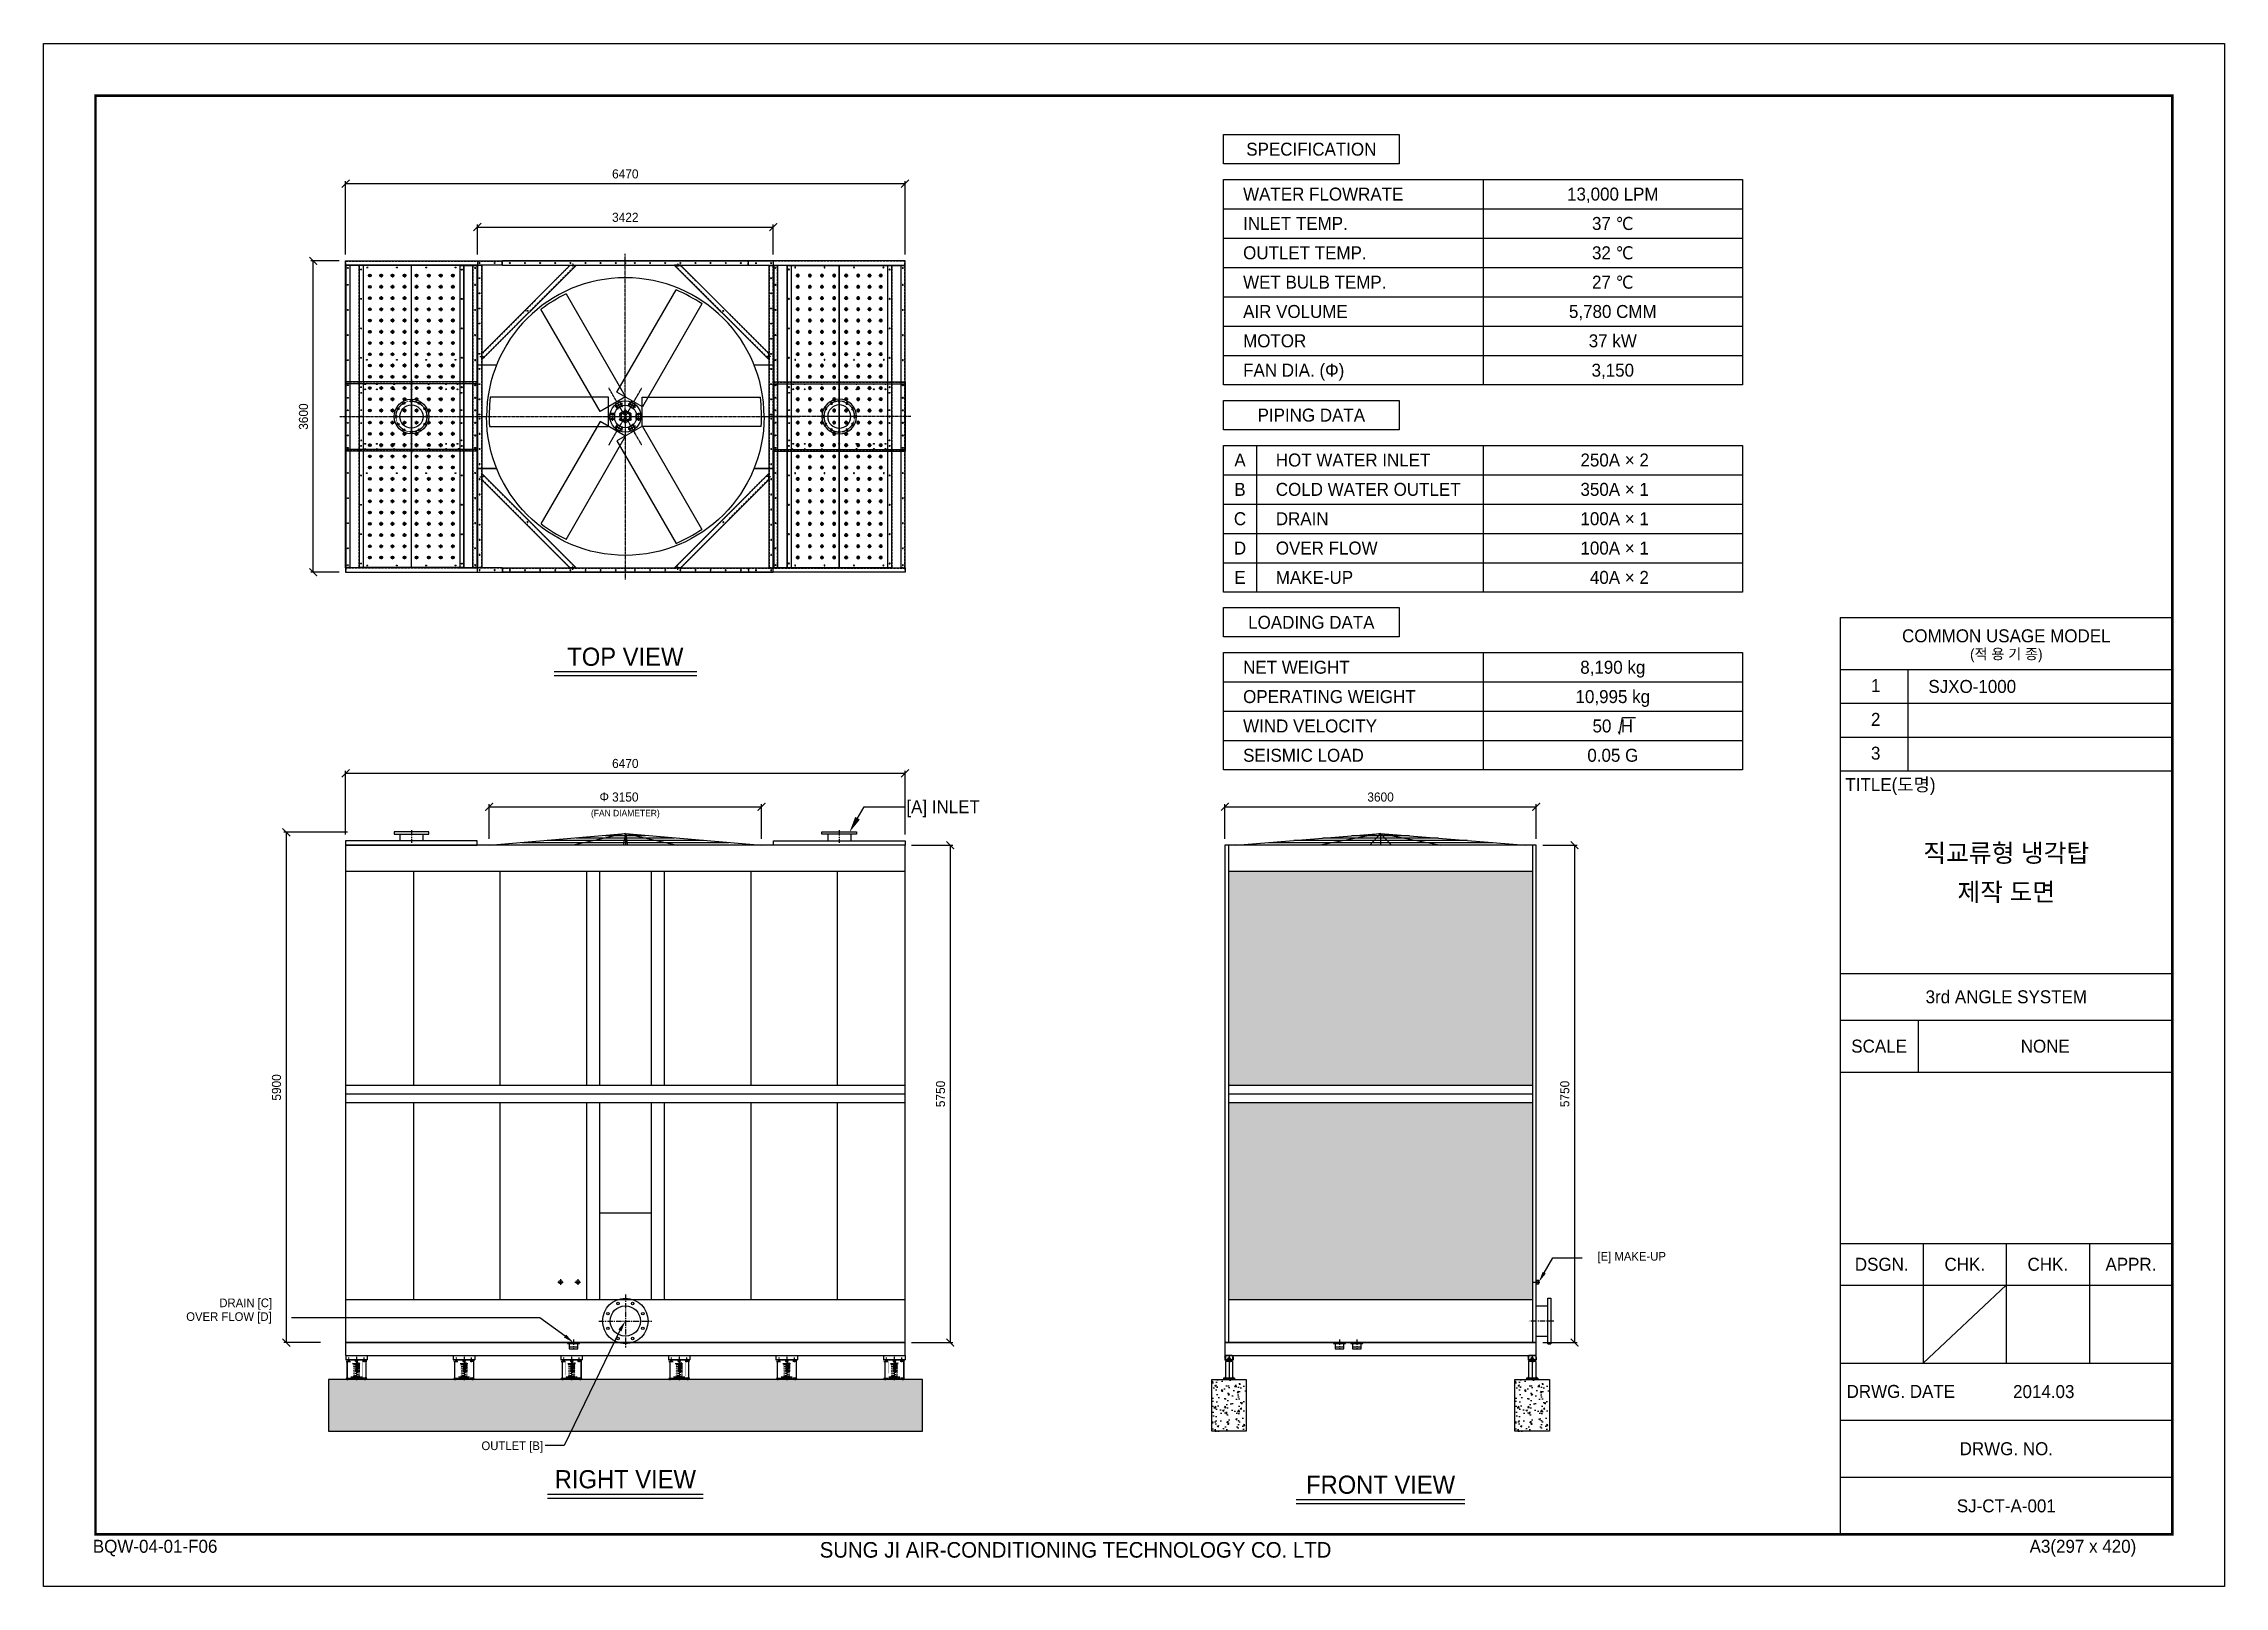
# Model space of a CAD drawing. Header units: millimetres. Extents: x 28244 to 53466, y 0 to 17836.
import ezdxf
from ezdxf.enums import TextEntityAlignment as Align

# ---------------------------------------------------------------- set-up
doc = ezdxf.new("R2010")
doc.units = ezdxf.units.MM
doc.linetypes.add('CENTER', pattern=[2, 1.25, -0.25, 0.25, -0.25])
doc.linetypes.add('HIDDEN', pattern=[9.525, 6.35, -3.175])
doc.layers.get('DEFPOINTS').update_dxf_attribs({"color": 143})
for name, color, linetype in [('1', 4, 'HIDDEN'), ('3', 1, 'CENTER'), ('CENTER', 1, 'CENTER'), ('HOLE', 7, 'Continuous'), ('냉각탑_box', 1, 'Continuous'), ('냉각탑_dim', 1, 'Continuous'), ('냉각탑_form', 1, 'Continuous'), ('냉각탑_text', 3, 'Continuous'), ('숨은선', 5, 'HIDDEN')]:
    doc.layers.add(name, color=color, linetype=linetype)
doc.styles.add('HY울릉도L', font='')
doc.styles.add('돋움', font='')
doc.styles.get('HY울릉도L').set_extended_font_data('HY울릉도L')
doc.styles.get('돋움').set_extended_font_data('Dotum')
doc.dimstyles.new('성지DIM', dxfattribs={"dimtxt": 3.5, "dimasz": 3, "dimexe": 1, "dimexo": 2.5, "dimgap": 2, "dimtad": 1, "dimdec": 0, "dimzin": 3, "dimdsep": 46, "dimtxsty": 'HY울릉도L', "dimblk": 'ARCHTICK', "dimcen": -2, "dimclrd": 256, "dimclre": 256, "dimclrt": 7, "dimadec": 0, "dimazin": 0, "dimtfac": 1, "dimtdec": 0, "dimtofl": 0, "dimtmove": 0, "dimatfit": 3, "dimfxl": 0, "dimtolj": 1, "dimtzin": 0, "dimlwe": -1, "dimarcsym": 0})

msp = doc.modelspace()

# ---------------------------------------------------------------- texts
at = {"layer": '냉각탑_dim', "color": 7, "insert": (45837.8, 5692.9), "char_height": 105, "attachment_point": 5, "rotation": 90, "style": 'HY울릉도L'}
msp.add_mtext('\\A1;5750', dxfattribs=at)
at = {"layer": '냉각탑_text', "style": '돋움'}
for s, height, p in [('SPECIFICATION', 150, (42906.4, 16615.5)), ('13,000 LPM', 150, (46393, 16096.2)), ('37 ℃', 150, (46393, 15756.9)), ('32 ℃', 150, (46393, 15417.6)), ('27 ℃', 150, (46393, 15078.3)), ('5,780 CMM', 150, (46393, 14739)), ('37 kW', 150, (46393, 14399.7)), ('3,150', 150, (46393, 14060.5)), ('PIPING DATA', 150, (42906.4, 13541.2)), ('A', 150, (42081.4, 13021.9)), ('B', 150, (42081.4, 12682.6)), ('C', 150, (42081.4, 12343.3)), ('D', 150, (42081.4, 12004)), ('E', 150, (42081.4, 11664.7)), ('LOADING DATA', 150, (42906.4, 11145.4)), ('TOP VIEW', 210, (34972.4, 10747.8)), ('8,190 kg', 150, (46393, 10626.1)), ('10,995 kg', 150, (46393, 10286.8)), ('50  H', 150, (46393, 9947.5)), ('0.05 G', 150, (46393, 9608.2)), ('Φ', 105, (34728.3, 9127.7)), ('(FAN DIAMETER)', 75, (34972.4, 8940.3)), ('직교류형 냉각탑', 210, (50944.2, 8478.6)), ('제작 도면', 210, (50944.2, 8028.3)), ('NONE', 150, (51394.6, 6245.5)), ('RIGHT VIEW', 210, (34972.4, 1238.7)), ('FRONT VIEW', 210, (43707.4, 1175.7)), ('SJ-CT-A-001', 150, (50944.2, 930.8))]:
    msp.add_text(s, height=height, dxfattribs=at).set_placement(p, align=Align.MIDDLE_CENTER)
for s, height, p in [('WATER FLOWRATE', 150, (42117.3, 16096.2)), ('INLET TEMP.', 150, (42117.3, 15756.9)), ('OUTLET TEMP.', 150, (42117.3, 15417.6)), ('WET BULB TEMP.', 150, (42117.3, 15078.3)), ('AIR VOLUME', 150, (42117.3, 14739)), ('MOTOR', 150, (42117.3, 14399.7)), ('FAN DIA. (Φ)', 150, (42117.3, 14060.5)), ('HOT WATER INLET', 150, (42495.5, 13021.9)), ('COLD WATER OUTLET', 150, (42495.5, 12682.6)), ('DRAIN', 150, (42495.5, 12343.3)), ('OVER FLOW', 150, (42495.5, 12004)), ('MAKE-UP', 150, (42495.5, 11664.7)), ('NET WEIGHT', 150, (42117.3, 10626.1)), ('OPERATING WEIGHT', 150, (42117.3, 10286.8)), ('SJXO-1000', 150, (50043.2, 10404.1)), ('WIND VELOCITY', 150, (42117.3, 9947.5)), ('SEISMIC LOAD', 150, (42117.3, 9608.2)), ('[A] INLET', 150, (38222.4, 9012.9)), ('DRAIN [C]', 100, (30276.7, 3277.7)), ('OVER FLOW [D]', 100, (29893.6, 3119)), ('2014.03', 150, (51022.5, 2252))]:
    msp.add_text(s, height=height, dxfattribs=at).set_placement(p, align=Align.MIDDLE_LEFT)
for s, height, p in [('250A × 2', 150, (46810.1, 13021.9)), ('350A × 1', 150, (46810.1, 12682.6)), ('100A × 1', 150, (46810.1, 12343.3)), ('100A × 1', 150, (46810.1, 12004)), ('40A × 2', 150, (46810.1, 11664.7)), ('[E] MAKE-UP', 100, (47007.6, 3815.7)), ('OUTLET [B]', 100, (34020.5, 1625.5))]:
    msp.add_text(s, height=height, dxfattribs=at).set_placement(p, align=Align.MIDDLE_RIGHT)

# ---------------------------------------------------------------- blocks, each defined once
blk = doc.blocks.new('A$C7C2B1D71')
for p, q in [((0, 50), (3496, 50)), ((0, 50), (0, 0)), ((3496, 50), (3496, 0)), ((3496, 0), (0, 0))]:
    blk.add_line(p, q)
for centre in [(30, 25), (30, 25), (30, 25), (30, 25), (30, 25), (30, 25), (30, 25), (30, 25), (225, 25), (225, 25), (225, 25), (225, 25), (515, 25), (515, 25), (515, 25), (515, 25), (515, 25), (515, 25), (515, 25), (515, 25), (805, 25), (805, 25), (805, 25), (805, 25), (1095, 25), (1095, 25), (1095, 25), (1095, 25), (1385, 25), (1385, 25), (1385, 25), (1385, 25), (1385, 25), (1385, 25), (1385, 25), (1385, 25), (1530, 25), (1530, 25), (1530, 25), (1530, 25), (1675, 25), (1675, 25), (1675, 25), (1675, 25), (1675, 25), (1675, 25), (1675, 25), (1675, 25), (1675, 25), (1675, 25), (1675, 25), (1675, 25), (1820, 25), (1820, 25), (1820, 25), (1820, 25), (1965, 25), (1965, 25), (1965, 25), (1965, 25), (2110, 25), (2110, 25), (2110, 25), (2110, 25), (2110, 25), (2110, 25), (2110, 25), (2110, 25), (2400, 25), (2400, 25), (2400, 25), (2400, 25), (2690, 25), (2690, 25), (2690, 25), (2690, 25), (2980, 25), (2980, 25), (2980, 25), (2980, 25), (2980, 25), (2980, 25), (2980, 25), (2980, 25), (3270, 25), (3270, 25), (3270, 25), (3270, 25), (3465, 25), (3465, 25), (3465, 25), (3465, 25)]:
    blk.add_circle(centre, 3)
at = {"layer": 'CENTER'}
for p, q in [((35, 25), (25, 25)), ((35, 25), (25, 25)), ((35, 25), (25, 25)), ((35, 25), (25, 25)), ((25, 25), (35, 25)), ((25, 25), (35, 25)), ((25, 25), (35, 25)), ((25, 25), (35, 25)), ((30, 31), (30, 19)), ((30, 31), (30, 19)), ((230, 25), (220, 25)), ((230, 25), (220, 25)), ((230, 25), (220, 25)), ((230, 25), (220, 25)), ((225, 31), (225, 19)), ((520, 25), (510, 25)), ((520, 25), (510, 25)), ((520, 25), (510, 25)), ((520, 25), (510, 25)), ((520, 25), (510, 25)), ((520, 25), (510, 25)), ((520, 25), (510, 25)), ((520, 25), (510, 25)), ((515, 31), (515, 19)), ((515, 31), (515, 19)), ((810, 25), (800, 25)), ((810, 25), (800, 25)), ((810, 25), (800, 25)), ((810, 25), (800, 25)), ((805, 31), (805, 19)), ((1090, 25), (1100, 25)), ((1090, 25), (1100, 25)), ((1090, 25), (1100, 25)), ((1090, 25), (1100, 25)), ((1095, 31), (1095, 19)), ((1380, 25), (1390, 25)), ((1380, 25), (1390, 25)), ((1380, 25), (1390, 25)), ((1380, 25), (1390, 25)), ((1380, 25), (1390, 25)), ((1380, 25), (1390, 25)), ((1380, 25), (1390, 25)), ((1380, 25), (1390, 25)), ((1385, 31), (1385, 19)), ((1385, 31), (1385, 19)), ((1525, 25), (1535, 25)), ((1525, 25), (1535, 25)), ((1525, 25), (1535, 25)), ((1525, 25), (1535, 25)), ((1530, 31), (1530, 19)), ((1680, 25), (1670, 25)), ((1680, 25), (1670, 25)), ((1680, 25), (1670, 25)), ((1680, 25), (1670, 25)), ((1680, 25), (1670, 25)), ((1680, 25), (1670, 25)), ((1680, 25), (1670, 25)), ((1680, 25), (1670, 25)), ((1670, 25), (1680, 25)), ((1670, 25), (1680, 25)), ((1670, 25), (1680, 25)), ((1670, 25), (1680, 25)), ((1675, 31), (1675, 19)), ((1675, 31), (1675, 19)), ((1675, 31), (1675, 19)), ((1825, 25), (1815, 25)), ((1825, 25), (1815, 25)), ((1825, 25), (1815, 25)), ((1825, 25), (1815, 25)), ((1820, 31), (1820, 19)), ((1970, 25), (1960, 25)), ((1970, 25), (1960, 25)), ((1970, 25), (1960, 25)), ((1970, 25), (1960, 25)), ((1965, 31), (1965, 19)), ((2115, 25), (2105, 25)), ((2115, 25), (2105, 25)), ((2115, 25), (2105, 25)), ((2115, 25), (2105, 25)), ((2115, 25), (2105, 25)), ((2115, 25), (2105, 25)), ((2115, 25), (2105, 25)), ((2115, 25), (2105, 25)), ((2110, 31), (2110, 19)), ((2110, 31), (2110, 19)), ((2405, 25), (2395, 25)), ((2405, 25), (2395, 25)), ((2405, 25), (2395, 25)), ((2405, 25), (2395, 25)), ((2400, 31), (2400, 19)), ((2685, 25), (2695, 25)), ((2685, 25), (2695, 25)), ((2685, 25), (2695, 25)), ((2685, 25), (2695, 25)), ((2690, 31), (2690, 19)), ((2975, 25), (2985, 25)), ((2975, 25), (2985, 25)), ((2975, 25), (2985, 25)), ((2975, 25), (2985, 25)), ((2975, 25), (2985, 25)), ((2975, 25), (2985, 25)), ((2975, 25), (2985, 25)), ((2975, 25), (2985, 25)), ((2980, 31), (2980, 19)), ((2980, 31), (2980, 19)), ((3265, 25), (3275, 25)), ((3265, 25), (3275, 25)), ((3265, 25), (3275, 25)), ((3265, 25), (3275, 25)), ((3270, 31), (3270, 19)), ((3470, 25), (3460, 25)), ((3470, 25), (3460, 25)), ((3470, 25), (3460, 25)), ((3470, 25), (3460, 25)), ((3465, 31), (3465, 19))]:
    blk.add_line(p, q, dxfattribs=at)
at = {"layer": '숨은선', "ltscale": 4}
for p, q in [((0, 48), (3496, 48)), ((3496, 2), (0, 2)), ((2, 48), (2, 2)), ((3494, 48), (3494, 2))]:
    blk.add_line(p, q, dxfattribs=at)
blk = doc.blocks.new('A$C6A00262C')
for p, q in [((1811, 50), (0, 50)), ((0, 50), (0, 0)), ((1811, 50), (1811, 0)), ((0, 0), (1811, 0))]:
    blk.add_line(p, q)
for centre in [(1549, 25), (1724, 25)]:
    blk.add_circle(centre, 3)
at = {"layer": 'CENTER'}
for p, q in [((1555, 25), (1543, 25)), ((1549, 30), (1549, 20)), ((1730, 25), (1718, 25)), ((1724, 30), (1724, 20))]:
    blk.add_line(p, q, dxfattribs=at)
at = {"layer": '숨은선', "ltscale": 4}
for p, q in [((1811, 48), (0, 48)), ((0, 2), (1811, 2)), ((2, 48), (2, 2)), ((1809, 48), (1809, 2))]:
    blk.add_line(p, q, dxfattribs=at)
blk = doc.blocks.new('A$C32C67498')
for p, q in [((0, 50), (2845, 50)), ((0, 50), (0, 0)), ((2845, 0), (0, 0)), ((2845, 50), (2845, 0))]:
    blk.add_line(p, q)
for centre in [(87, 25), (262, 25), (437, 25), (612, 25), (787, 25), (962, 25), (1137, 25), (1312, 25), (1423, 25), (1534, 25), (1709, 25), (1884, 25), (2059, 25), (2234, 25), (2409, 25), (2584, 25), (2759, 25)]:
    blk.add_circle(centre, 3)
at = {"layer": 'CENTER'}
for p, q in [((81, 25), (92, 25)), ((87, 20), (87, 30)), ((256, 25), (267, 25)), ((262, 20), (262, 30)), ((431, 25), (442, 25)), ((437, 20), (437, 30)), ((606, 25), (617, 25)), ((612, 20), (612, 30)), ((781, 25), (792, 25)), ((787, 20), (787, 30)), ((956, 25), (967, 25)), ((962, 20), (962, 30)), ((1131, 25), (1142, 25)), ((1137, 20), (1137, 30)), ((1306, 25), (1317, 25)), ((1312, 20), (1312, 30)), ((1417, 25), (1428, 25)), ((1423, 20), (1423, 30)), ((1539, 25), (1528, 25)), ((1534, 20), (1534, 30)), ((1714, 25), (1703, 25)), ((1709, 20), (1709, 30)), ((1889, 25), (1878, 25)), ((1884, 20), (1884, 30)), ((2064, 25), (2053, 25)), ((2059, 20), (2059, 30)), ((2239, 25), (2228, 25)), ((2234, 20), (2234, 30)), ((2414, 25), (2403, 25)), ((2409, 20), (2409, 30)), ((2589, 25), (2578, 25)), ((2584, 20), (2584, 30)), ((2764, 25), (2753, 25)), ((2759, 20), (2759, 30))]:
    blk.add_line(p, q, dxfattribs=at)
at = {"layer": '숨은선', "ltscale": 4}
for p, q in [((0, 48), (2845, 48)), ((2845, 2), (0, 2)), ((2, 48), (2, 2)), ((2843, 48), (2843, 2))]:
    blk.add_line(p, q, dxfattribs=at)
blk = doc.blocks.new('A$C43846423')
for p, q in [((3496, 199), (0, 199)), ((0, 0), (0, 199)), ((3496, 48), (0, 48)), ((3496, 0), (3496, 199)), ((3496, 0), (0, 0))]:
    blk.add_line(p, q)
for centre, radius in [((30, 178), 4.5), ((48, 25), 3), ((225, 178), 4.5), ((388, 25), 3), ((515, 178), 4.5), ((728, 25), 3), ((805, 178), 4.5), ((1068, 25), 3), ((1095, 178), 4.5), ((1385, 178), 4.5), ((1385, 178), 4.5), ((1408, 25), 3), ((1530, 178), 4.5), ((1675, 178), 4.5), ((1748, 25), 3), ((1820, 178), 4.5), ((1965, 178), 4.5), ((2088, 25), 3), ((2110, 178), 4.5), ((2400, 178), 4.5), ((2428, 25), 3), ((2690, 178), 4.5), ((2768, 25), 3), ((2980, 178), 4.5), ((3108, 25), 3), ((3270, 178), 4.5), ((3448, 25), 3), ((3465, 178), 4.5)]:
    blk.add_circle(centre, radius)
at = {"layer": 'CENTER'}
for p, q in [((38, 178), (23, 178)), ((36, 178), (25, 178)), ((30, 170), (30, 185)), ((55, 25), (40, 25)), ((48, 17), (48, 32)), ((233, 178), (218, 178)), ((225, 170), (225, 185)), ((395, 25), (380, 25)), ((388, 17), (388, 32)), ((523, 178), (508, 178)), ((515, 170), (515, 185)), ((735, 25), (720, 25)), ((728, 17), (728, 32)), ((813, 178), (798, 178)), ((805, 170), (805, 185)), ((1075, 25), (1060, 25)), ((1068, 17), (1068, 32)), ((1103, 178), (1088, 178)), ((1095, 170), (1095, 185)), ((1378, 178), (1393, 178)), ((1385, 170), (1385, 185)), ((1415, 25), (1400, 25)), ((1408, 17), (1408, 32)), ((1523, 178), (1538, 178)), ((1530, 170), (1530, 185)), ((1668, 178), (1683, 178)), ((1670, 178), (1681, 178)), ((1675, 170), (1675, 185)), ((1755, 25), (1740, 25)), ((1748, 17), (1748, 32)), ((1813, 178), (1828, 178)), ((1815, 178), (1826, 178)), ((1820, 170), (1820, 185)), ((1958, 178), (1973, 178)), ((1965, 170), (1965, 185)), ((2095, 25), (2080, 25)), ((2088, 17), (2088, 32)), ((2103, 178), (2118, 178)), ((2110, 170), (2110, 185)), ((2393, 178), (2408, 178)), ((2400, 170), (2400, 185)), ((2435, 25), (2420, 25)), ((2428, 17), (2428, 32)), ((2683, 178), (2698, 178)), ((2690, 170), (2690, 185)), ((2775, 25), (2760, 25)), ((2768, 17), (2768, 32)), ((2973, 178), (2988, 178)), ((2980, 170), (2980, 185)), ((3115, 25), (3100, 25)), ((3108, 17), (3108, 32)), ((3263, 178), (3278, 178)), ((3270, 170), (3270, 185)), ((3455, 25), (3440, 25)), ((3448, 17), (3448, 32)), ((3458, 178), (3473, 178)), ((3465, 170), (3465, 185))]:
    blk.add_line(p, q, dxfattribs=at)
at = {"layer": '숨은선', "ltscale": 4}
blk.add_line((3496, 50), (0, 50), dxfattribs=at)
blk = doc.blocks.new('A$C0AC371DE')
for p, q in [((0, 50), (3496, 50)), ((0, 50), (0, 0)), ((3496, 50), (3496, 0)), ((3496, 0), (0, 0))]:
    blk.add_line(p, q)
for centre in [(30, 25), (225, 25), (515, 25), (805, 25), (1095, 25), (1385, 25), (1530, 25), (1675, 25), (1820, 25), (1965, 25), (2110, 25), (2400, 25), (2690, 25), (2980, 25), (3270, 25), (3465, 25)]:
    blk.add_circle(centre, 3)
at = {"layer": 'CENTER'}
for p, q in [((35, 25), (25, 25)), ((30, 31), (30, 19)), ((30, 31), (30, 19)), ((230, 25), (220, 25)), ((225, 31), (225, 19)), ((520, 25), (510, 25)), ((515, 31), (515, 19)), ((515, 31), (515, 19)), ((810, 25), (800, 25)), ((805, 31), (805, 19)), ((1090, 25), (1100, 25)), ((1095, 31), (1095, 19)), ((1380, 25), (1390, 25)), ((1385, 31), (1385, 19)), ((1385, 31), (1385, 19)), ((1525, 25), (1535, 25)), ((1530, 31), (1530, 19)), ((1680, 25), (1670, 25)), ((1675, 31), (1675, 19)), ((1675, 31), (1675, 19)), ((1825, 25), (1815, 25)), ((1820, 31), (1820, 19)), ((1970, 25), (1960, 25)), ((1965, 31), (1965, 19)), ((2115, 25), (2105, 25)), ((2110, 31), (2110, 19)), ((2110, 31), (2110, 19)), ((2405, 25), (2395, 25)), ((2400, 31), (2400, 19)), ((2685, 25), (2695, 25)), ((2690, 31), (2690, 19)), ((2975, 25), (2985, 25)), ((2980, 31), (2980, 19)), ((2980, 31), (2980, 19)), ((3265, 25), (3275, 25)), ((3270, 31), (3270, 19)), ((3470, 25), (3460, 25)), ((3465, 31), (3465, 19))]:
    blk.add_line(p, q, dxfattribs=at)
at = {"layer": '숨은선', "ltscale": 4}
for p, q in [((0, 48), (3496, 48)), ((3496, 2), (0, 2)), ((2, 48), (2, 2)), ((3494, 48), (3494, 2))]:
    blk.add_line(p, q, dxfattribs=at)
blk = doc.blocks.new('A$C188900F8')
for p, q in [((1208, 3490), (0, 3490)), ((0, 3490), (0, 0)), ((1208, 3490), (1208, 0)), ((1208, 0), (0, 0))]:
    blk.add_line(p, q)
for centre, radius in [((21, 3445), 4.5), ((94, 3468), 4.5), ((124, 3375), 15.5), ((254, 3375), 15.5), ((384, 3375), 15.5), ((434, 3468), 4.5), ((524, 3375), 15.5), ((664, 3375), 15.5), ((774, 3468), 4.5), ((804, 3375), 15.5), ((944, 3375), 15.5), ((1084, 3375), 15.5), ((1114, 3468), 4.5), ((1187, 3445), 4.5), ((21, 3105), 4.5), ((124, 3245), 15.5), ((124, 3115), 15.5), ((254, 3245), 15.5), ((254, 3115), 15.5), ((384, 3245), 15.5), ((384, 3115), 15.5), ((524, 3245), 15.5), ((524, 3115), 15.5), ((664, 3245), 15.5), ((664, 3115), 15.5), ((804, 3245), 15.5), ((804, 3115), 15.5), ((944, 3245), 15.5), ((944, 3115), 15.5), ((1084, 3245), 15.5), ((1084, 3115), 15.5), ((1187, 3105), 4.5), ((124, 2985), 15.5), ((124, 2855), 15.5), ((254, 2985), 15.5), ((254, 2855), 15.5), ((384, 2985), 15.5), ((384, 2855), 15.5), ((524, 2985), 15.5), ((524, 2855), 15.5), ((664, 2985), 15.5), ((664, 2855), 15.5), ((804, 2985), 15.5), ((804, 2855), 15.5), ((944, 2985), 15.5), ((944, 2855), 15.5), ((1084, 2985), 15.5), ((1084, 2855), 15.5), ((21, 2765), 4.5), ((124, 2725), 15.5), ((124, 2595), 15.5), ((254, 2725), 15.5), ((254, 2595), 15.5), ((384, 2725), 15.5), ((384, 2595), 15.5), ((524, 2725), 15.5), ((524, 2595), 15.5), ((664, 2725), 15.5), ((664, 2595), 15.5), ((804, 2725), 15.5), ((804, 2595), 15.5), ((944, 2725), 15.5), ((944, 2595), 15.5), ((1084, 2725), 15.5), ((1084, 2595), 15.5), ((1187, 2765), 4.5), ((21, 2425), 4.5), ((88, 2400), 4.5), ((124, 2465), 15.5), ((124, 2335), 15.5), ((254, 2465), 15.5), ((254, 2335), 15.5), ((384, 2465), 15.5), ((384, 2335), 15.5), ((434, 2400), 4.5), ((524, 2465), 15.5), ((524, 2335), 15.5), ((664, 2465), 15.5), ((664, 2335), 15.5), ((774, 2400), 4.5), ((804, 2465), 15.5), ((804, 2335), 15.5), ((944, 2465), 15.5), ((944, 2335), 15.5), ((1084, 2465), 15.5), ((1084, 2335), 15.5), ((1114, 2400), 4.5), ((1187, 2425), 4.5), ((21, 2085), 4.5), ((124, 2205), 15.5), ((124, 2075), 15.5), ((254, 2205), 15.5), ((254, 2075), 15.5), ((384, 2205), 15.5), ((384, 2075), 15.5), ((524, 2205), 15.5), ((524, 2075), 15.5), ((664, 2205), 15.5), ((664, 2075), 15.5), ((804, 2205), 15.5), ((804, 2075), 15.5), ((944, 2205), 15.5), ((944, 2075), 15.5), ((1084, 2205), 15.5), ((1084, 2075), 15.5), ((1187, 2085), 4.5), ((124, 1945), 15.5), ((124, 1815), 15.5), ((254, 1945), 15.5), ((254, 1815), 15.5), ((384, 1945), 15.5), ((384, 1815), 15.5), ((524, 1945), 15.5), ((524, 1815), 15.5), ((664, 1945), 15.5), ((664, 1815), 15.5), ((804, 1945), 15.5), ((804, 1815), 15.5), ((944, 1945), 15.5), ((944, 1815), 15.5), ((1084, 1945), 15.5), ((1084, 1815), 15.5), ((21, 1745), 4.5), ((124, 1675), 15.5), ((124, 1545), 15.5), ((254, 1675), 15.5), ((254, 1545), 15.5), ((384, 1675), 15.5), ((384, 1545), 15.5), ((524, 1675), 15.5), ((524, 1545), 15.5), ((664, 1675), 15.5), ((664, 1545), 15.5), ((804, 1675), 15.5), ((804, 1545), 15.5), ((944, 1675), 15.5), ((944, 1545), 15.5), ((1084, 1675), 15.5), ((1084, 1545), 15.5), ((1187, 1745), 4.5), ((21, 1405), 4.5), ((124, 1415), 15.5), ((124, 1285), 15.5), ((254, 1415), 15.5), ((254, 1285), 15.5), ((384, 1415), 15.5), ((384, 1285), 15.5), ((524, 1415), 15.5), ((524, 1285), 15.5), ((664, 1415), 15.5), ((664, 1285), 15.5), ((804, 1415), 15.5), ((804, 1285), 15.5), ((944, 1415), 15.5), ((944, 1285), 15.5), ((1084, 1415), 15.5), ((1084, 1285), 15.5), ((1187, 1405), 4.5), ((21, 1065), 4.5), ((88, 1090), 4.5), ((124, 1155), 15.5), ((124, 1025), 15.5), ((254, 1155), 15.5), ((254, 1025), 15.5), ((384, 1155), 15.5), ((384, 1025), 15.5), ((434, 1090), 4.5), ((524, 1155), 15.5), ((524, 1025), 15.5), ((664, 1155), 15.5), ((664, 1025), 15.5), ((774, 1090), 4.5), ((804, 1155), 15.5), ((804, 1025), 15.5), ((944, 1155), 15.5), ((944, 1025), 15.5), ((1084, 1155), 15.5), ((1084, 1025), 15.5), ((1114, 1090), 4.5), ((1187, 1065), 4.5), ((124, 895), 15.5), ((124, 765), 15.5), ((254, 895), 15.5), ((254, 765), 15.5), ((384, 895), 15.5), ((384, 765), 15.5), ((524, 895), 15.5), ((524, 765), 15.5), ((664, 895), 15.5), ((664, 765), 15.5), ((804, 895), 15.5), ((804, 765), 15.5), ((944, 895), 15.5), ((944, 765), 15.5), ((1084, 895), 15.5), ((1084, 765), 15.5), ((21, 725), 4.5), ((124, 635), 15.5), ((124, 505), 15.5), ((254, 635), 15.5), ((254, 505), 15.5), ((384, 635), 15.5), ((384, 505), 15.5), ((524, 635), 15.5), ((524, 505), 15.5), ((664, 635), 15.5), ((664, 505), 15.5), ((804, 635), 15.5), ((804, 505), 15.5), ((944, 635), 15.5), ((944, 505), 15.5), ((1084, 635), 15.5), ((1084, 505), 15.5), ((1187, 725), 4.5), ((21, 385), 4.5), ((124, 375), 15.5), ((124, 245), 15.5), ((254, 375), 15.5), ((254, 245), 15.5), ((384, 375), 15.5), ((384, 245), 15.5), ((524, 375), 15.5), ((524, 245), 15.5), ((664, 375), 15.5), ((664, 245), 15.5), ((804, 375), 15.5), ((804, 245), 15.5), ((944, 375), 15.5), ((944, 245), 15.5), ((1084, 375), 15.5), ((1084, 245), 15.5), ((1187, 385), 4.5), ((21, 45), 4.5), ((94, 22), 4.5), ((124, 115), 15.5), ((254, 115), 15.5), ((384, 115), 15.5), ((434, 22), 4.5), ((524, 115), 15.5), ((664, 115), 15.5), ((774, 22), 4.5), ((804, 115), 15.5), ((944, 115), 15.5), ((1084, 115), 15.5), ((1114, 22), 4.5), ((1187, 45), 4.5)]:
    blk.add_circle(centre, radius)
at = {"layer": 'CENTER'}
for p, q in [((28, 3445), (13, 3445)), ((21, 3452), (21, 3437)), ((86, 3468), (101, 3468)), ((94, 3475), (94, 3460)), ((146, 3375), (102, 3375)), ((124, 3392), (124, 3358)), ((276, 3375), (232, 3375)), ((254, 3397), (254, 3353)), ((406, 3375), (362, 3375)), ((384, 3397), (384, 3353)), ((426, 3468), (441, 3468)), ((434, 3475), (434, 3460)), ((546, 3375), (502, 3375)), ((524, 3397), (524, 3353)), ((686, 3375), (642, 3375)), ((664, 3397), (664, 3353)), ((766, 3468), (781, 3468)), ((774, 3475), (774, 3460)), ((826, 3375), (782, 3375)), ((804, 3397), (804, 3353)), ((961, 3375), (917, 3375)), ((944, 3397), (944, 3353)), ((1106, 3375), (1062, 3375)), ((1084, 3397), (1084, 3353)), ((1121, 3468), (1106, 3468)), ((1114, 3475), (1114, 3460)), ((1179, 3445), (1194, 3445)), ((1187, 3452), (1187, 3437)), ((28, 3105), (13, 3105)), ((21, 3112), (21, 3097)), ((146, 3245), (102, 3245)), ((146, 3115), (102, 3115)), ((124, 3262), (124, 3228)), ((124, 3132), (124, 3098)), ((276, 3245), (232, 3245)), ((276, 3115), (232, 3115)), ((254, 3267), (254, 3223)), ((254, 3137), (254, 3093)), ((406, 3245), (362, 3245)), ((406, 3115), (362, 3115)), ((384, 3267), (384, 3223)), ((384, 3137), (384, 3093)), ((546, 3245), (502, 3245)), ((546, 3115), (502, 3115)), ((524, 3267), (524, 3223)), ((524, 3137), (524, 3093)), ((686, 3245), (642, 3245)), ((686, 3115), (642, 3115)), ((664, 3267), (664, 3223)), ((664, 3137), (664, 3093)), ((826, 3245), (782, 3245)), ((826, 3115), (782, 3115)), ((804, 3267), (804, 3223)), ((804, 3137), (804, 3093)), ((961, 3245), (917, 3245)), ((961, 3115), (917, 3115)), ((944, 3267), (944, 3223)), ((944, 3137), (944, 3093)), ((1106, 3245), (1062, 3245)), ((1106, 3115), (1062, 3115)), ((1084, 3267), (1084, 3223)), ((1084, 3137), (1084, 3093)), ((1194, 3105), (1179, 3105)), ((1187, 3097), (1187, 3112)), ((146, 2985), (102, 2985)), ((146, 2855), (102, 2855)), ((124, 3002), (124, 2968)), ((124, 2872), (124, 2838)), ((276, 2985), (232, 2985)), ((276, 2855), (232, 2855)), ((254, 3007), (254, 2963)), ((254, 2877), (254, 2833)), ((406, 2985), (362, 2985)), ((406, 2855), (362, 2855)), ((384, 3007), (384, 2963)), ((384, 2877), (384, 2833)), ((546, 2985), (502, 2985)), ((546, 2855), (502, 2855)), ((524, 3007), (524, 2963)), ((524, 2877), (524, 2833)), ((686, 2985), (642, 2985)), ((686, 2855), (642, 2855)), ((664, 3007), (664, 2963)), ((664, 2877), (664, 2833)), ((826, 2985), (782, 2985)), ((826, 2855), (782, 2855)), ((804, 3007), (804, 2963)), ((804, 2877), (804, 2833)), ((961, 2985), (917, 2985)), ((961, 2855), (917, 2855)), ((944, 3007), (944, 2963)), ((944, 2877), (944, 2833)), ((1106, 2985), (1062, 2985)), ((1106, 2855), (1062, 2855)), ((1084, 3007), (1084, 2963)), ((1084, 2877), (1084, 2833)), ((13, 2765), (28, 2765)), ((21, 2772), (21, 2757)), ((146, 2725), (102, 2725)), ((146, 2595), (102, 2595)), ((124, 2742), (124, 2708)), ((124, 2612), (124, 2578)), ((276, 2725), (232, 2725)), ((276, 2595), (232, 2595)), ((254, 2747), (254, 2703)), ((254, 2617), (254, 2573)), ((406, 2725), (362, 2725)), ((406, 2595), (362, 2595)), ((384, 2747), (384, 2703)), ((384, 2617), (384, 2573)), ((546, 2725), (502, 2725)), ((546, 2595), (502, 2595)), ((524, 2747), (524, 2703)), ((524, 2617), (524, 2573)), ((686, 2725), (642, 2725)), ((686, 2595), (642, 2595)), ((664, 2747), (664, 2703)), ((664, 2617), (664, 2573)), ((826, 2725), (782, 2725)), ((826, 2595), (782, 2595)), ((804, 2747), (804, 2703)), ((804, 2617), (804, 2573)), ((961, 2725), (917, 2725)), ((961, 2595), (917, 2595)), ((944, 2747), (944, 2703)), ((944, 2617), (944, 2573)), ((1106, 2725), (1062, 2725)), ((1106, 2595), (1062, 2595)), ((1084, 2747), (1084, 2703)), ((1084, 2617), (1084, 2573)), ((1194, 2765), (1179, 2765)), ((1187, 2772), (1187, 2757)), ((28, 2425), (13, 2425)), ((21, 2417), (21, 2432)), ((80, 2400), (95, 2400)), ((88, 2407), (88, 2392)), ((146, 2465), (102, 2465)), ((146, 2335), (102, 2335)), ((124, 2482), (124, 2448)), ((124, 2352), (124, 2318)), ((276, 2465), (232, 2465)), ((276, 2335), (232, 2335)), ((254, 2487), (254, 2443)), ((254, 2357), (254, 2313)), ((406, 2465), (362, 2465)), ((406, 2335), (362, 2335)), ((384, 2487), (384, 2443)), ((384, 2357), (384, 2313)), ((426, 2400), (441, 2400)), ((434, 2407), (434, 2392)), ((546, 2465), (502, 2465)), ((546, 2335), (502, 2335)), ((524, 2487), (524, 2443)), ((524, 2357), (524, 2313)), ((686, 2465), (642, 2465)), ((686, 2335), (642, 2335)), ((664, 2487), (664, 2443)), ((664, 2357), (664, 2313)), ((766, 2400), (781, 2400)), ((774, 2407), (774, 2392)), ((826, 2465), (782, 2465)), ((826, 2335), (782, 2335)), ((804, 2487), (804, 2443)), ((804, 2357), (804, 2313)), ((961, 2465), (917, 2465)), ((961, 2335), (917, 2335)), ((944, 2487), (944, 2443)), ((944, 2357), (944, 2313)), ((1106, 2465), (1062, 2465)), ((1106, 2335), (1062, 2335)), ((1084, 2487), (1084, 2443)), ((1084, 2357), (1084, 2313)), ((1121, 2400), (1106, 2400)), ((1114, 2407), (1114, 2392)), ((1194, 2425), (1179, 2425)), ((1187, 2417), (1187, 2432)), ((13, 2085), (28, 2085)), ((21, 2092), (21, 2077)), ((146, 2205), (102, 2205)), ((146, 2075), (102, 2075)), ((124, 2222), (124, 2188)), ((124, 2092), (124, 2058)), ((276, 2205), (232, 2205)), ((276, 2075), (232, 2075)), ((254, 2227), (254, 2183)), ((254, 2097), (254, 2053)), ((406, 2205), (362, 2205)), ((406, 2075), (362, 2075)), ((384, 2227), (384, 2183)), ((384, 2097), (384, 2053)), ((546, 2205), (502, 2205)), ((546, 2075), (502, 2075)), ((524, 2227), (524, 2183)), ((524, 2097), (524, 2053)), ((686, 2205), (642, 2205)), ((686, 2075), (642, 2075)), ((664, 2227), (664, 2183)), ((664, 2097), (664, 2053)), ((826, 2205), (782, 2205)), ((826, 2075), (782, 2075)), ((804, 2227), (804, 2183)), ((804, 2092), (804, 2058)), ((961, 2205), (917, 2205)), ((961, 2075), (917, 2075)), ((944, 2227), (944, 2183)), ((944, 2097), (944, 2053)), ((1106, 2205), (1062, 2205)), ((1106, 2075), (1062, 2075)), ((1084, 2227), (1084, 2183)), ((1084, 2097), (1084, 2053)), ((1194, 2085), (1179, 2085)), ((1187, 2077), (1187, 2092)), ((146, 1945), (102, 1945)), ((146, 1815), (102, 1815)), ((124, 1962), (124, 1928)), ((124, 1832), (124, 1798)), ((276, 1945), (232, 1945)), ((276, 1815), (232, 1815)), ((254, 1967), (254, 1923)), ((254, 1837), (254, 1793)), ((406, 1945), (362, 1945)), ((406, 1815), (362, 1815)), ((384, 1967), (384, 1923)), ((384, 1837), (384, 1793)), ((546, 1945), (502, 1945)), ((546, 1815), (502, 1815)), ((524, 1967), (524, 1923)), ((524, 1837), (524, 1793)), ((686, 1945), (642, 1945)), ((686, 1815), (642, 1815)), ((664, 1967), (664, 1923)), ((664, 1837), (664, 1793)), ((826, 1945), (782, 1945)), ((826, 1815), (782, 1815)), ((804, 1967), (804, 1923)), ((804, 1837), (804, 1793)), ((961, 1945), (917, 1945)), ((961, 1815), (917, 1815)), ((944, 1967), (944, 1923)), ((944, 1837), (944, 1793)), ((1106, 1945), (1062, 1945)), ((1106, 1815), (1062, 1815)), ((1084, 1967), (1084, 1923)), ((1084, 1837), (1084, 1793)), ((13, 1745), (28, 1745)), ((21, 1752), (21, 1737)), ((146, 1675), (102, 1675)), ((146, 1545), (102, 1545)), ((124, 1658), (124, 1692)), ((124, 1528), (124, 1562)), ((276, 1675), (232, 1675)), ((276, 1545), (232, 1545)), ((254, 1653), (254, 1697)), ((254, 1523), (254, 1567)), ((406, 1675), (362, 1675)), ((406, 1545), (362, 1545)), ((384, 1653), (384, 1697)), ((384, 1523), (384, 1567)), ((546, 1675), (502, 1675)), ((546, 1545), (502, 1545)), ((524, 1653), (524, 1697)), ((524, 1523), (524, 1567)), ((686, 1675), (642, 1675)), ((686, 1545), (642, 1545)), ((664, 1653), (664, 1697)), ((664, 1523), (664, 1567)), ((826, 1675), (782, 1675)), ((826, 1545), (782, 1545)), ((804, 1653), (804, 1697)), ((804, 1523), (804, 1567)), ((961, 1675), (917, 1675)), ((961, 1545), (917, 1545)), ((944, 1653), (944, 1697)), ((944, 1523), (944, 1567)), ((1106, 1675), (1062, 1675)), ((1106, 1545), (1062, 1545)), ((1084, 1653), (1084, 1697)), ((1084, 1523), (1084, 1567)), ((1179, 1745), (1194, 1745)), ((1187, 1752), (1187, 1737)), ((13, 1405), (28, 1405)), ((21, 1412), (21, 1397)), ((146, 1415), (102, 1415)), ((146, 1285), (102, 1285)), ((124, 1398), (124, 1432)), ((124, 1268), (124, 1302)), ((276, 1415), (232, 1415)), ((276, 1285), (232, 1285)), ((254, 1393), (254, 1437)), ((254, 1263), (254, 1307)), ((406, 1415), (362, 1415)), ((406, 1285), (362, 1285)), ((384, 1393), (384, 1437)), ((384, 1263), (384, 1307)), ((546, 1415), (502, 1415)), ((546, 1285), (502, 1285)), ((524, 1393), (524, 1437)), ((524, 1263), (524, 1307)), ((686, 1415), (642, 1415)), ((686, 1285), (642, 1285)), ((664, 1393), (664, 1437)), ((664, 1263), (664, 1307)), ((826, 1415), (782, 1415)), ((826, 1285), (782, 1285)), ((804, 1398), (804, 1432)), ((804, 1263), (804, 1307)), ((961, 1415), (917, 1415)), ((961, 1285), (917, 1285)), ((944, 1393), (944, 1437)), ((944, 1263), (944, 1307)), ((1106, 1415), (1062, 1415)), ((1106, 1285), (1062, 1285)), ((1084, 1393), (1084, 1437)), ((1084, 1263), (1084, 1307)), ((1194, 1405), (1179, 1405)), ((1187, 1412), (1187, 1397)), ((28, 1065), (13, 1065)), ((21, 1057), (21, 1072)), ((80, 1090), (95, 1090)), ((88, 1082), (88, 1097)), ((146, 1155), (102, 1155)), ((146, 1025), (102, 1025)), ((124, 1138), (124, 1172)), ((124, 1008), (124, 1042)), ((276, 1155), (232, 1155)), ((276, 1025), (232, 1025)), ((254, 1133), (254, 1177)), ((254, 1003), (254, 1047)), ((406, 1155), (362, 1155)), ((406, 1025), (362, 1025)), ((384, 1133), (384, 1177)), ((384, 1003), (384, 1047)), ((426, 1090), (441, 1090)), ((434, 1082), (434, 1097)), ((546, 1155), (502, 1155)), ((546, 1025), (502, 1025)), ((524, 1133), (524, 1177)), ((524, 1003), (524, 1047)), ((686, 1155), (642, 1155)), ((686, 1025), (642, 1025)), ((664, 1133), (664, 1177)), ((664, 1003), (664, 1047)), ((766, 1090), (781, 1090)), ((774, 1082), (774, 1097)), ((826, 1155), (782, 1155)), ((826, 1025), (782, 1025)), ((804, 1133), (804, 1177)), ((804, 1003), (804, 1047)), ((961, 1155), (917, 1155)), ((961, 1025), (917, 1025)), ((944, 1133), (944, 1177)), ((944, 1003), (944, 1047)), ((1106, 1155), (1062, 1155)), ((1106, 1025), (1062, 1025)), ((1084, 1133), (1084, 1177)), ((1084, 1003), (1084, 1047)), ((1121, 1090), (1106, 1090)), ((1114, 1082), (1114, 1097)), ((1179, 1065), (1194, 1065)), ((1187, 1072), (1187, 1057)), ((146, 895), (102, 895)), ((146, 765), (102, 765)), ((124, 878), (124, 912)), ((124, 748), (124, 782)), ((276, 895), (232, 895)), ((276, 765), (232, 765)), ((254, 873), (254, 917)), ((254, 743), (254, 787)), ((406, 895), (362, 895)), ((406, 765), (362, 765)), ((384, 873), (384, 917)), ((384, 743), (384, 787)), ((546, 895), (502, 895)), ((546, 765), (502, 765)), ((524, 873), (524, 917)), ((524, 743), (524, 787)), ((686, 895), (642, 895)), ((686, 765), (642, 765)), ((664, 873), (664, 917)), ((664, 743), (664, 787)), ((826, 895), (782, 895)), ((826, 765), (782, 765)), ((804, 873), (804, 917)), ((804, 743), (804, 787)), ((961, 895), (917, 895)), ((961, 765), (917, 765)), ((944, 873), (944, 917)), ((944, 743), (944, 787)), ((1106, 895), (1062, 895)), ((1106, 765), (1062, 765)), ((1084, 873), (1084, 917)), ((1084, 743), (1084, 787)), ((13, 725), (28, 725)), ((21, 717), (21, 732)), ((146, 635), (102, 635)), ((146, 505), (102, 505)), ((124, 618), (124, 652)), ((124, 488), (124, 522)), ((276, 635), (232, 635)), ((276, 505), (232, 505)), ((254, 613), (254, 657)), ((254, 483), (254, 527)), ((406, 635), (362, 635)), ((406, 505), (362, 505)), ((384, 613), (384, 657)), ((384, 483), (384, 527)), ((546, 635), (502, 635)), ((546, 505), (502, 505)), ((524, 613), (524, 657)), ((524, 483), (524, 527)), ((686, 635), (642, 635)), ((686, 505), (642, 505)), ((664, 613), (664, 657)), ((664, 483), (664, 527)), ((826, 635), (782, 635)), ((826, 505), (782, 505)), ((804, 613), (804, 657)), ((804, 483), (804, 527)), ((961, 635), (917, 635)), ((961, 505), (917, 505)), ((944, 613), (944, 657)), ((944, 483), (944, 527)), ((1106, 635), (1062, 635)), ((1106, 505), (1062, 505)), ((1084, 613), (1084, 657)), ((1084, 483), (1084, 527)), ((1194, 725), (1179, 725)), ((1187, 717), (1187, 732)), ((13, 385), (28, 385)), ((21, 392), (21, 377)), ((146, 375), (102, 375)), ((124, 358), (124, 392)), ((124, 228), (124, 262)), ((276, 375), (232, 375)), ((254, 353), (254, 397)), ((254, 223), (254, 267)), ((406, 375), (362, 375)), ((384, 353), (384, 397)), ((384, 223), (384, 267)), ((546, 375), (502, 375)), ((524, 353), (524, 397)), ((524, 223), (524, 267)), ((686, 375), (642, 375)), ((664, 353), (664, 397)), ((664, 223), (664, 267)), ((826, 375), (782, 375)), ((804, 353), (804, 397)), ((804, 223), (804, 267)), ((961, 375), (917, 375)), ((944, 353), (944, 397)), ((944, 223), (944, 267)), ((1106, 375), (1062, 375)), ((1084, 353), (1084, 397)), ((1084, 223), (1084, 267)), ((1179, 385), (1194, 385)), ((1187, 392), (1187, 377)), ((13, 45), (28, 45)), ((21, 37), (21, 52)), ((86, 22), (101, 22)), ((94, 14), (94, 29)), ((146, 245), (102, 245)), ((146, 115), (102, 115)), ((124, 98), (124, 132)), ((276, 245), (232, 245)), ((276, 115), (232, 115)), ((254, 93), (254, 137)), ((406, 245), (362, 245)), ((406, 115), (362, 115)), ((384, 93), (384, 137)), ((426, 22), (441, 22)), ((434, 14), (434, 29)), ((546, 245), (502, 245)), ((546, 115), (502, 115)), ((524, 93), (524, 137)), ((686, 245), (642, 245)), ((686, 115), (642, 115)), ((664, 93), (664, 137)), ((766, 22), (781, 22)), ((774, 14), (774, 29)), ((826, 245), (782, 245)), ((826, 115), (782, 115)), ((804, 93), (804, 137)), ((961, 245), (917, 245)), ((961, 115), (917, 115)), ((944, 93), (944, 137)), ((1106, 245), (1062, 245)), ((1106, 115), (1062, 115)), ((1084, 93), (1084, 137)), ((1121, 22), (1106, 22)), ((1114, 14), (1114, 29)), ((1179, 45), (1194, 45)), ((1187, 37), (1187, 52))]:
    blk.add_line(p, q, dxfattribs=at)
at = {"layer": 'HOLE'}
for p, q in [((603, 0), (603, 3490)), ((605, 0), (605, 3490))]:
    blk.add_line(p, q, dxfattribs=at)
blk = doc.blocks.new('A$C017A7880')
for p, q in [((3496, 50), (0, 50)), ((0, 0), (0, 50)), ((3496, 0), (0, 0)), ((3496, 0), (3496, 50))]:
    blk.add_line(p, q)
for centre in [(148, 25), (323, 25), (498, 25), (673, 25), (848, 25), (1023, 25), (1198, 25), (1373, 25), (1548, 25), (1723, 25), (1773, 25), (1948, 25), (2123, 25), (2298, 25), (2473, 25), (2648, 25), (2823, 25), (2998, 25), (3173, 25), (3348, 25)]:
    blk.add_circle(centre, 3)
at = {"layer": 'CENTER'}
for p, q in [((153, 25), (143, 25)), ((148, 19), (148, 31)), ((328, 25), (318, 25)), ((323, 19), (323, 31)), ((503, 25), (493, 25)), ((498, 19), (498, 31)), ((678, 25), (668, 25)), ((673, 19), (673, 31)), ((853, 25), (843, 25)), ((848, 19), (848, 31)), ((1028, 25), (1018, 25)), ((1023, 19), (1023, 31)), ((1203, 25), (1193, 25)), ((1198, 19), (1198, 31)), ((1378, 25), (1368, 25)), ((1373, 19), (1373, 31)), ((1553, 25), (1543, 25)), ((1548, 19), (1548, 31)), ((1728, 25), (1718, 25)), ((1723, 19), (1723, 31)), ((1768, 25), (1778, 25)), ((1773, 19), (1773, 31)), ((1943, 25), (1953, 25)), ((1948, 19), (1948, 31)), ((2118, 25), (2128, 25)), ((2123, 19), (2123, 31)), ((2293, 25), (2303, 25)), ((2298, 19), (2298, 31)), ((2468, 25), (2478, 25)), ((2473, 19), (2473, 31)), ((2643, 25), (2653, 25)), ((2648, 19), (2648, 31)), ((2818, 25), (2828, 25)), ((2823, 19), (2823, 31)), ((2993, 25), (3003, 25)), ((2998, 19), (2998, 31)), ((3168, 25), (3178, 25)), ((3173, 19), (3173, 31)), ((3343, 25), (3353, 25)), ((3348, 19), (3348, 31))]:
    blk.add_line(p, q, dxfattribs=at)
at = {"layer": '숨은선', "ltscale": 4}
for p, q in [((0, 48), (3496, 48)), ((3496, 2), (0, 2)), ((2, 2), (2, 48)), ((3494, 2), (3494, 48))]:
    blk.add_line(p, q, dxfattribs=at)
blk = doc.blocks.new('A$C47C805A3')
for p, q in [((3496, 57), (0, 57)), ((0, 7), (0, 57)), ((3496, 7), (0, 7)), ((3496, 7), (3496, 57))]:
    blk.add_line(p, q)
for centre in [(148, 32), (323, 32), (498, 32), (673, 32), (848, 32), (1023, 32), (1198, 32), (1373, 32), (1548, 32), (1723, 32), (1773, 32), (1948, 32), (2123, 32), (2298, 32), (2473, 32), (2648, 32), (2823, 32), (2998, 32), (3173, 32), (3348, 32)]:
    blk.add_circle(centre, 3)
at = {"layer": 'CENTER'}
for p, q in [((153, 32), (143, 32)), ((148, 27), (148, 38)), ((328, 32), (318, 32)), ((323, 27), (323, 38)), ((503, 32), (493, 32)), ((498, 27), (498, 38)), ((678, 32), (668, 32)), ((673, 27), (673, 38)), ((853, 32), (843, 32)), ((848, 27), (848, 38)), ((1028, 32), (1018, 32)), ((1023, 27), (1023, 38)), ((1053, 14), (1053, 0)), ((1203, 32), (1193, 32)), ((1198, 27), (1198, 38)), ((1378, 32), (1368, 32)), ((1373, 27), (1373, 38)), ((1553, 32), (1543, 32)), ((1548, 27), (1548, 38)), ((1728, 32), (1718, 32)), ((1723, 27), (1723, 38)), ((1768, 32), (1778, 32)), ((1773, 27), (1773, 38)), ((1943, 32), (1953, 32)), ((1948, 27), (1948, 38)), ((2118, 32), (2128, 32)), ((2123, 27), (2123, 38)), ((2293, 32), (2303, 32)), ((2298, 27), (2298, 38)), ((2443, 14), (2443, 0)), ((2468, 32), (2478, 32)), ((2473, 27), (2473, 38)), ((2643, 32), (2653, 32)), ((2648, 27), (2648, 38)), ((2818, 32), (2828, 32)), ((2823, 27), (2823, 38)), ((2993, 32), (3003, 32)), ((2998, 27), (2998, 38)), ((3168, 32), (3178, 32)), ((3173, 27), (3173, 38)), ((3343, 32), (3353, 32)), ((3348, 27), (3348, 38))]:
    blk.add_line(p, q, dxfattribs=at)
at = {"layer": '숨은선', "ltscale": 4}
for p, q in [((0, 55), (3496, 55)), ((3496, 9), (0, 9)), ((2, 9), (2, 55)), ((3494, 9), (3494, 55))]:
    blk.add_line(p, q, dxfattribs=at)
blk = doc.blocks.new('A$C0AD70E43')
for p, q in [((309, 1867), (309, 68)), ((3731, 1867), (3731, 68))]:
    blk.add_line(p, q)
for centre in [(334, 1842), (509, 1842), (684, 1842), (859, 1842), (1034, 1842), (1209, 1842), (1384, 1842), (1559, 1842), (1734, 1842), (1909, 1842), (2020, 1842), (2131, 1842), (2306, 1842), (2481, 1842), (2656, 1842), (2831, 1842), (3006, 1842), (3181, 1842), (3356, 1842), (3531, 1842), (3706, 1842), (334, 1667), (3706, 1667), (334, 1492), (334, 1317), (3706, 1492), (3706, 1317), (334, 1142), (3706, 1142), (334, 967), (334, 792), (3706, 967), (3706, 792), (334, 617), (3706, 617), (334, 442), (334, 267), (3706, 442), (3706, 267), (334, 92), (3706, 92)]:
    blk.add_circle(centre, 4.5)
at = {"color": 7}
for centre in [(888, 1289), (3153, 1289)]:
    blk.add_circle(centre, 4.5, dxfattribs=at)
at = {"layer": 'CENTER'}
for p, q in [((343, 1842), (326, 1842)), ((343, 1842), (326, 1842)), ((334, 1835), (334, 1850)), ((518, 1842), (501, 1842)), ((509, 1835), (509, 1850)), ((693, 1842), (676, 1842)), ((679, 1842), (690, 1842)), ((684, 1835), (684, 1850)), ((854, 1842), (865, 1842)), ((854, 1842), (865, 1842)), ((859, 1847), (859, 1837)), ((1029, 1842), (1040, 1842)), ((1029, 1842), (1040, 1842)), ((1034, 1837), (1034, 1847)), ((1204, 1842), (1215, 1842)), ((1204, 1842), (1215, 1842)), ((1209, 1837), (1209, 1847)), ((1379, 1842), (1390, 1842)), ((1379, 1842), (1390, 1842)), ((1384, 1837), (1384, 1847)), ((1554, 1842), (1565, 1842)), ((1554, 1842), (1565, 1842)), ((1559, 1847), (1559, 1837)), ((1729, 1842), (1740, 1842)), ((1729, 1842), (1740, 1842)), ((1734, 1847), (1734, 1837)), ((1904, 1842), (1915, 1842)), ((1904, 1842), (1915, 1842)), ((1909, 1847), (1909, 1837)), ((2026, 1842), (2014, 1842)), ((2020, 0), (2020, 1950)), ((2137, 1842), (2125, 1842)), ((2137, 1842), (2125, 1842)), ((2131, 1847), (2131, 1837)), ((2312, 1842), (2300, 1842)), ((2312, 1842), (2300, 1842)), ((2306, 1847), (2306, 1837)), ((2487, 1842), (2475, 1842)), ((2487, 1842), (2475, 1842)), ((2481, 1847), (2481, 1837)), ((2662, 1842), (2650, 1842)), ((2662, 1842), (2650, 1842)), ((2656, 1837), (2656, 1847)), ((2837, 1842), (2825, 1842)), ((2837, 1842), (2825, 1842)), ((2831, 1837), (2831, 1847)), ((3012, 1842), (3000, 1842)), ((3012, 1842), (3000, 1842)), ((3006, 1837), (3006, 1847)), ((3187, 1842), (3175, 1842)), ((3187, 1842), (3175, 1842)), ((3181, 1847), (3181, 1837)), ((3348, 1842), (3365, 1842)), ((3362, 1842), (3350, 1842)), ((3356, 1835), (3356, 1850)), ((3523, 1842), (3540, 1842)), ((3531, 1835), (3531, 1850)), ((3698, 1842), (3715, 1842)), ((3706, 1835), (3706, 1850)), ((343, 1667), (326, 1667)), ((334, 1660), (334, 1675)), ((3698, 1667), (3715, 1667)), ((3706, 1660), (3706, 1675)), ((343, 1492), (326, 1492)), ((343, 1317), (326, 1317)), ((334, 1485), (334, 1500)), ((334, 1310), (334, 1325)), ((896, 1289), (879, 1289)), ((888, 1281), (888, 1296)), ((3144, 1289), (3161, 1289)), ((3153, 1281), (3153, 1296)), ((3698, 1492), (3715, 1492)), ((3698, 1317), (3715, 1317)), ((3706, 1485), (3706, 1500)), ((3706, 1310), (3706, 1325)), ((343, 1142), (326, 1142)), ((334, 1135), (334, 1150)), ((3698, 1142), (3715, 1142)), ((3706, 1135), (3706, 1150)), ((343, 967), (326, 967)), ((343, 792), (326, 792)), ((334, 960), (334, 975)), ((334, 785), (334, 800)), ((3698, 967), (3715, 967)), ((3698, 792), (3715, 792)), ((3706, 960), (3706, 975)), ((3706, 785), (3706, 800)), ((343, 617), (326, 617)), ((334, 610), (334, 625)), ((3698, 617), (3715, 617)), ((3706, 610), (3706, 625)), ((343, 442), (326, 442)), ((343, 267), (326, 267)), ((334, 435), (334, 450)), ((334, 260), (334, 275)), ((3698, 442), (3715, 442)), ((3698, 267), (3715, 267)), ((3706, 435), (3706, 450)), ((3706, 260), (3706, 275)), ((0, 67), (4040, 67)), ((343, 92), (326, 92)), ((334, 85), (334, 100)), ((3698, 92), (3715, 92)), ((3706, 85), (3706, 100))]:
    blk.add_line(p, q, dxfattribs=at)
at = {"layer": 'CENTER', "color": 7, "linetype": 'Continuous'}
blk.add_arc((2020, 67), 1605, 0.0357, 179.9643, dxfattribs=at)
at = {"layer": 'HOLE'}
for p, q in [((309, 1867), (3731, 1867)), ((309, 667), (532, 667)), ((309, 665), (531, 665)), ((3509, 667), (3731, 667)), ((3509, 665), (3731, 665)), ((309, 68), (415, 68)), ((3625, 68), (3731, 68))]:
    blk.add_line(p, q, dxfattribs=at)
blk = doc.blocks.new('A$C74997E83')
for p, q in [((0, 1), (50, 51)), ((1, 0), (0, 1)), ((51, 50), (1, 0)), ((1541, 0), (1, 0)), ((51, 50), (50, 51)), ((1491, 50), (51, 50)), ((1491, 50), (1492, 51)), ((1541, 0), (1491, 50)), ((1492, 51), (1542, 1)), ((1541, 0), (1542, 1))]:
    blk.add_line(p, q)
blk.add_circle((771, 25), 3)
at = {"layer": 'CENTER'}
for p, q in [((9, 43), (41, 10)), ((776, 25), (766, 25)), ((771, 19), (771, 31)), ((1533, 43), (1501, 10))]:
    blk.add_line(p, q, dxfattribs=at)
at = {"layer": '숨은선', "ltscale": 4}
for p, q in [((1539, 2), (3, 2)), ((1493, 48), (49, 48))]:
    blk.add_line(p, q, dxfattribs=at)
blk = doc.blocks.new('*X133')
at = {"color": 0}
for p, q in [((0, 1), (1, 2)), ((0, 1), (1, 2)), ((0, 1), (0, 2)), ((1, 1), (0, 2)), ((1, 1), (0, 2)), ((0, 0), (1, 1)), ((0, 0), (1, 1)), ((0, 0), (1, 1)), ((1, 0), (0, 1)), ((1, 0), (0, 1)), ((1, 0), (0, 1)), ((0, 0), (0, 0)), ((1, 1), (1, 2)), ((1, 0), (1, 0))]:
    blk.add_line(p, q, dxfattribs=at)
blk = doc.blocks.new('SEEGER')
for p, q in [((0, 0), (0, 2)), ((0, 2), (1, 2)), ((0, 0), (1, 0)), ((1, 2), (1, 0))]:
    blk.add_line(p, q)
blk.add_blockref('*X133', (0, 0))
blk = doc.blocks.new('TE1')
blk.add_lwpolyline([(-0.5, 0.9), (-1, 0), (-0.5, -0.8), (0.5, -0.8), (1, 0), (0.5, 0.9)], close=True)
blk.add_circle((0, 0), 0.85)
blk = doc.blocks.new('A$C0C6E02EA')
for p, q in [((889, 2885), (1578, 1693)), ((1478, 1747), (2163, 2931)), ((1283, 1523), (599, 2708)), ((2461, 2769), (1773, 1577)), ((1380, 1690), (12, 1690)), ((1578, 1693), (1283, 1523)), ((1380, 1350), (1380, 1690)), ((1459, 1624), (1467, 1610)), ((1773, 1577), (1478, 1747)), ((1481, 1558), (1542, 1593)), ((1493, 1565), (1494, 1563)), ((1494, 1565), (1530, 1585)), ((1494, 1563), (1495, 1563)), ((1495, 1645), (1504, 1631)), ((1530, 1583), (1495, 1563)), ((1529, 1586), (1530, 1584)), ((1530, 1583), (1530, 1584)), ((1608, 1593), (1669, 1558)), ((1620, 1586), (1619, 1584)), ((1619, 1584), (1619, 1583)), ((1654, 1563), (1619, 1583)), ((1620, 1585), (1656, 1565)), ((1654, 1645), (1646, 1631)), ((1654, 1563), (1655, 1563)), ((1656, 1565), (1655, 1563)), ((1690, 1624), (1682, 1610)), ((1770, 1350), (1770, 1690)), ((1770, 1690), (3138, 1690)), ((3, 1350), (1380, 1350)), ((1283, 1409), (599, 224)), ((1578, 1239), (1283, 1409)), ((1380, 1487), (1396, 1487)), ((1380, 1445), (1396, 1445)), ((1448, 1501), (1448, 1431)), ((1448, 1487), (1450, 1487)), ((1448, 1445), (1450, 1445)), ((1449, 1486), (1449, 1445)), ((1450, 1487), (1451, 1486)), ((1451, 1446), (1450, 1445)), ((1451, 1446), (1451, 1486)), ((1459, 1307), (1467, 1322)), ((1773, 1355), (1478, 1185)), ((1481, 1373), (1542, 1338)), ((1493, 1366), (1494, 1368)), ((1494, 1368), (1495, 1368)), ((1494, 1367), (1530, 1346)), ((1530, 1348), (1495, 1368)), ((1495, 1286), (1504, 1301)), ((1529, 1345), (1530, 1347)), ((1530, 1348), (1530, 1347)), ((1608, 1338), (1669, 1373)), ((1654, 1368), (1619, 1348)), ((1619, 1347), (1619, 1348)), ((1620, 1345), (1619, 1347)), ((1620, 1347), (1656, 1367)), ((1654, 1286), (1646, 1301)), ((1654, 1368), (1655, 1368)), ((1656, 1366), (1655, 1368)), ((1690, 1307), (1682, 1322)), ((1700, 1487), (1699, 1486)), ((1699, 1446), (1699, 1486)), ((1699, 1446), (1700, 1445)), ((1702, 1487), (1700, 1487)), ((1702, 1445), (1700, 1445)), ((1701, 1486), (1701, 1445)), ((1702, 1501), (1702, 1431)), ((1770, 1487), (1753, 1487)), ((1770, 1445), (1753, 1445)), ((3147, 1350), (1770, 1350)), ((2461, 163), (1773, 1355)), ((889, 46), (1578, 1239)), ((1478, 1185), (2163, 0))]:
    blk.add_line(p, q)
for points in [[(1484, 1583), (1479, 1575), (1470, 1575), (1465, 1583), (1470, 1592), (1479, 1592)], [(1518, 1603), (1528, 1603), (1533, 1611), (1528, 1620), (1518, 1620), (1513, 1611)], [(1631, 1603), (1622, 1603), (1617, 1611), (1622, 1620), (1631, 1620), (1636, 1611)], [(1665, 1583), (1670, 1575), (1680, 1575), (1685, 1583), (1680, 1592), (1670, 1592)], [(1428, 1485), (1433, 1494), (1428, 1502), (1418, 1502), (1413, 1494), (1418, 1485)], [(1428, 1446), (1433, 1438), (1428, 1429), (1418, 1429), (1413, 1438), (1418, 1446)], [(1484, 1348), (1479, 1357), (1470, 1357), (1465, 1348), (1470, 1340), (1479, 1340)], [(1518, 1329), (1528, 1329), (1533, 1320), (1528, 1312), (1518, 1312), (1513, 1320)], [(1631, 1329), (1622, 1329), (1617, 1320), (1622, 1312), (1631, 1312), (1636, 1320)], [(1665, 1348), (1670, 1357), (1680, 1357), (1685, 1348), (1680, 1340), (1670, 1340)], [(1722, 1485), (1717, 1494), (1722, 1502), (1732, 1502), (1737, 1494), (1732, 1485)], [(1722, 1446), (1717, 1438), (1722, 1429), (1732, 1429), (1737, 1438), (1732, 1446)]]:
    blk.add_lwpolyline(points, close=True)
for centre, radius in [((1575, 1466), 180), ((1575, 1466), 130), ((1475, 1583), 8.5), ((1523, 1611), 8.5), ((1575, 1466), 50), ((1627, 1611), 8.5), ((1675, 1583), 8.5), ((1423, 1494), 8.5), ((1423, 1438), 8.5), ((1475, 1348), 8.5), ((1523, 1320), 8.5), ((1627, 1320), 8.5), ((1675, 1348), 8.5), ((1727, 1494), 8.5), ((1727, 1438), 8.5)]:
    blk.add_circle(centre, radius)
for centre, start, end in [((1854, 982), 116.8802, 126.0222), ((1296, 982), 56.8802, 66.0222), ((2133, 1466), 173.9778, 183.1198), ((1016, 1466), 356.8802, 6.0222), ((1854, 1949), 233.9778, 243.1198), ((1296, 1949), 293.9778, 303.1198)]:
    blk.add_arc(centre, 2133, start, end)
at = {"layer": '1'}
for p, q in [((1517, 1636), (1456, 1601)), ((1466, 1585), (1456, 1601)), ((1467, 1610), (1468, 1608)), ((1481, 1558), (1471, 1575)), ((1504, 1631), (1504, 1629)), ((1526, 1620), (1517, 1636)), ((1542, 1593), (1532, 1610)), ((1608, 1593), (1618, 1610)), ((1623, 1620), (1633, 1636)), ((1694, 1601), (1633, 1636)), ((1646, 1631), (1645, 1629)), ((1669, 1558), (1678, 1575)), ((1682, 1610), (1681, 1608)), ((1684, 1585), (1694, 1601)), ((1396, 1487), (1398, 1487)), ((1396, 1445), (1398, 1445)), ((1417, 1501), (1398, 1501)), ((1398, 1431), (1398, 1501)), ((1417, 1431), (1398, 1431)), ((1448, 1501), (1429, 1501)), ((1448, 1431), (1429, 1431)), ((1466, 1347), (1456, 1330)), ((1517, 1295), (1456, 1330)), ((1467, 1322), (1468, 1323)), ((1481, 1373), (1471, 1357)), ((1504, 1301), (1504, 1302)), ((1526, 1312), (1517, 1295)), ((1542, 1338), (1532, 1322)), ((1608, 1338), (1618, 1322)), ((1623, 1312), (1633, 1295)), ((1694, 1330), (1633, 1295)), ((1646, 1301), (1645, 1302)), ((1669, 1373), (1678, 1357)), ((1682, 1322), (1681, 1323)), ((1684, 1347), (1694, 1330)), ((1702, 1501), (1721, 1501)), ((1702, 1431), (1721, 1431)), ((1733, 1501), (1752, 1501)), ((1733, 1431), (1752, 1431)), ((1752, 1431), (1752, 1501)), ((1753, 1487), (1752, 1487)), ((1753, 1445), (1752, 1445))]:
    blk.add_line(p, q, dxfattribs=at)
at = {"layer": '3'}
for p, q in [((1474, 1640), (1385, 1795)), ((1675, 1640), (1765, 1795)), ((1459, 1611), (1490, 1556)), ((1460, 1575), (1541, 1622)), ((1490, 1319), (1660, 1613)), ((1660, 1319), (1490, 1613)), ((1508, 1638), (1540, 1583)), ((1555, 1500), (1516, 1567)), ((1575, 1519), (1575, 1541)), ((1642, 1639), (1611, 1584)), ((1612, 1620), (1693, 1573)), ((1690, 1610), (1658, 1555)), ((1195, 1466), (1374, 1466)), ((1385, 1137), (1474, 1292)), ((1391, 1494), (1455, 1494)), ((1392, 1438), (1456, 1438)), ((1405, 1466), (1745, 1466)), ((1423, 1510), (1423, 1417)), ((1459, 1321), (1490, 1376)), ((1460, 1356), (1541, 1310)), ((1508, 1294), (1540, 1349)), ((1529, 1492), (1510, 1503)), ((1529, 1492), (1510, 1503)), ((1529, 1439), (1510, 1428)), ((1529, 1439), (1510, 1428)), ((1575, 1413), (1575, 1391)), ((1642, 1293), (1611, 1348)), ((1612, 1312), (1693, 1359)), ((1621, 1492), (1640, 1503)), ((1621, 1439), (1640, 1428)), ((1621, 1439), (1640, 1428)), ((1621, 1439), (1640, 1428)), ((1690, 1322), (1658, 1377)), ((1675, 1292), (1685, 1274)), ((1765, 1137), (1677, 1288)), ((1757, 1438), (1694, 1438)), ((1758, 1494), (1695, 1494)), ((1727, 1510), (1727, 1417)), ((1776, 1466), (1955, 1466))]:
    blk.add_line(p, q, dxfattribs=at)
blk.add_circle((1575, 1466), 64, dxfattribs=at)
for p, rotation in [((1494, 1565), 120), ((1620, 1585), 59.99999999999999), ((1449, 1446), 180), ((1529, 1347), 240), ((1655, 1367), 299.9999999999999)]:
    blk.add_blockref('SEEGER', p, dxfattribs=dict(rotation=rotation))
at = {"xscale": -1}
for p, rotation in [((1529, 1585), 299.9999999999999), ((1655, 1565), 240), ((1494, 1367), 59.99999999999994), ((1620, 1347), 119.9999999999999), ((1701, 1446), 180)]:
    blk.add_blockref('SEEGER', p, dxfattribs=dict(at, rotation=rotation))
at = {"yscale": 10, "zscale": 10}
for p, xscale in [((1575, 1530), 10), ((1575, 1530), -10), ((1575, 1402), 10), ((1575, 1402), -10)]:
    blk.add_blockref('TE1', p, dxfattribs=dict(at, xscale=xscale))
at = {"xscale": -1}
blk.add_blockref('SEEGER', (1449, 1486), dxfattribs=at)
for p, xscale, yscale, zscale, rotation in [((1519, 1498), 10, 10, 10, 59.99999999999999), ((1519, 1498), -10, 10, 10, 59.99999999999994), ((1519, 1434), 10, 10, 10, 120), ((1519, 1434), -10, 10, 10, 120), ((1575, 1402), 10, 10, 10, 180), ((1575, 1402), -9.999999999999998, 10, 10, 180), ((1630, 1498), -10, 10, 10, 300.0000000000001), ((1630, 1498), 10, 10, 10, 299.9999999999999), ((1630, 1498), 10, 10, 10, 120), ((1630, 1498), -10, 10, 10, 120), ((1630, 1434), 10, 10, 10, 59.99999999999999), ((1630, 1434), -10, 10, 10, 59.99999999999994), ((1630, 1434), 9.999999999999998, 9.999999999999998, 9.999999999999998, 239.9999999999999), ((1630, 1434), -9.999999999999998, 9.999999999999998, 9.999999999999998, 240)]:
    blk.add_blockref('TE1', p, dxfattribs=dict(xscale=xscale, yscale=yscale, zscale=zscale, rotation=rotation))
blk.add_blockref('SEEGER', (1701, 1486))
blk = doc.blocks.new('_ArchTick')
at = {"color": 0, "linetype": 'ByBlock', "const_width": 0.15}
blk.add_lwpolyline([(-0.5, -0.5), (0.5, 0.5)], dxfattribs=at)
blk = doc.blocks.new('*D175')
at = {"layer": 'DEFPOINTS', "color": 0, "transparency": 16777216}
for p in [(31363, 15324), (31737, 15324), (31737, 11724)]:
    blk.add_point(p, dxfattribs=at)
at = {"layer": '냉각탑_dim', "transparency": 16777216}
for p, q in [((31662, 15324), (31333, 15324)), ((31662, 11724), (31333, 11724))]:
    blk.add_line(p, q, dxfattribs=at)
at = {"layer": '냉각탑_dim', "lineweight": -2, "transparency": 16777216}
blk.add_line((31363, 11724), (31363, 15324), dxfattribs=at)
at = {"layer": '냉각탑_dim', "lineweight": -2, "transparency": 16777216, "xscale": 90, "yscale": 90, "zscale": 90}
for p, rotation in [((31363, 15324), 90), ((31363, 11724), 270)]:
    blk.add_blockref('_ArchTick', p, dxfattribs=dict(at, rotation=rotation))
at = {"layer": '냉각탑_dim', "color": 7, "transparency": 16777216, "insert": (31250, 13524), "char_height": 105, "attachment_point": 5, "rotation": 90, "style": 'HY울릉도L'}
blk.add_mtext('\\A1;3600', dxfattribs=at)
blk = doc.blocks.new('*D176')
at = {"layer": 'DEFPOINTS', "color": 0, "transparency": 16777216}
for p in [(38207, 16217), (31737, 15324), (38207, 15324)]:
    blk.add_point(p, dxfattribs=at)
at = {"layer": '냉각탑_dim', "transparency": 16777216}
for p, q in [((31737, 15399), (31737, 16247)), ((38207, 15399), (38207, 16247))]:
    blk.add_line(p, q, dxfattribs=at)
at = {"layer": '냉각탑_dim', "lineweight": -2, "transparency": 16777216}
blk.add_line((31737, 16217), (38207, 16217), dxfattribs=at)
at = {"layer": '냉각탑_dim', "lineweight": -2, "transparency": 16777216, "xscale": 90, "yscale": 90, "zscale": 90, "rotation": 180}
blk.add_blockref('_ArchTick', (31737, 16217), dxfattribs=at)
at = {"layer": '냉각탑_dim', "lineweight": -2, "transparency": 16777216, "xscale": 90, "yscale": 90, "zscale": 90}
blk.add_blockref('_ArchTick', (38207, 16217), dxfattribs=at)
at = {"layer": '냉각탑_dim', "color": 7, "transparency": 16777216, "insert": (34972, 16329), "char_height": 105, "attachment_point": 5, "style": 'HY울릉도L'}
blk.add_mtext('\\A1;6470', dxfattribs=at)
blk = doc.blocks.new('냉각탑form')
at = {"layer": 'DEFPOINTS'}
blk.add_lwpolyline([(0, 297.07), (420.1, 297.07), (420.1, 0), (0, 0)], close=True, dxfattribs=at)
at = {"layer": '냉각탑_form'}
for p, q in [((346.08, 186.55), (346.08, 10)), ((346.08, 186.55), (410.1, 186.55)), ((346.08, 186.55), (410.1, 186.55)), ((346.08, 176.54), (410.1, 176.54)), ((359.09, 176.54), (359.09, 157.04)), ((346.08, 170.04), (410.1, 170.04)), ((346.08, 163.54), (410.1, 163.54)), ((346.08, 157.04), (410.1, 157.04)), ((346.08, 157.04), (410.1, 157.04)), ((346.08, 118.03), (410.1, 118.03)), ((346.08, 109.03), (410.1, 109.03)), ((361.09, 109.03), (361.09, 99.02)), ((346.08, 99.02), (410.1, 99.02)), ((346.08, 66.02), (410.1, 66.02)), ((362.09, 66.02), (362.09, 43.01)), ((378.09, 66.02), (378.09, 43.01)), ((394.1, 66.02), (394.1, 43.01)), ((346.08, 58.01), (410.1, 58.01)), ((378.09, 58.01), (362.09, 43.01)), ((346.08, 43.01), (410.1, 43.01)), ((346.08, 32.01), (410.1, 32.01)), ((346.08, 21.01), (410.1, 21.01))]:
    blk.add_line(p, q, dxfattribs=at)
at = {"layer": '냉각탑_form', "const_width": 0.5}
blk.add_lwpolyline([(10, 287.07), (10, 10), (410.1, 10), (410.1, 287.07)], close=True, dxfattribs=at)
at = {"layer": '냉각탑_form', "style": '돋움'}
for s, height, p in [('COMMON USAGE MODEL', 2.5006, (378.09, 183.04)), ('(적 용 기 종)', 2, (378.09, 179.54)), ('3rd ANGLE SYSTEM', 2.5006, (378.09, 113.53)), ('SCALE', 2.501, (353.59, 104.03)), ('DSGN.', 2.501, (354.09, 62.02)), ('CHK.', 2.501, (370.09, 62.02)), ('CHK.', 2.501, (386.09, 62.02)), ('APPR.', 2.501, (402.1, 62.02)), ('DRWG. NO.', 2.501, (378.09, 26.51))]:
    blk.add_text(s, height=height, dxfattribs=at).set_placement(p, align=Align.MIDDLE_CENTER)
for s, height, p in [('1', 2.5, (352.02, 172.2)), ('2', 2.5, (352.02, 165.7)), ('3', 2.5, (352.02, 159.2)), ('TITLE(도명)', 2.501, (347.09, 153.14)), ('DRWG. DATE', 2.501, (347.32, 36.29)), ('BQW-04-01-F06', 2.5006, (9.48, 6.47)), ('SUNG JI AIR-CONDITIONING TECHNOLOGY CO. LTD', 3.0007, (149.5, 5.53)), ('A3(297 x 420)', 2.5006, (382.58, 6.47))]:
    blk.add_text(s, height=height, dxfattribs=at).set_placement(p)
blk = doc.blocks.new('A$C0E991C75')
for centre, radius in [((225, 180), 200), ((71, 268), 11.5), ((225, 180), 134), ((136, 333), 11.5), ((225, 357), 11.5), ((314, 333), 11.5), ((379, 268), 11.5), ((48, 180), 11.5), ((71, 91), 11.5), ((136, 26), 11.5), ((225, 2), 11.5), ((314, 26), 11.5), ((379, 91), 11.5), ((403, 180), 11.5)]:
    blk.add_circle(centre, radius)
at = {"layer": 'CENTER'}
for p, q in [((225, 394), (225, -35)), ((-29, 180), (479, 180))]:
    blk.add_line(p, q, dxfattribs=at)
at = {"layer": 'CENTER', "ltscale": 2}
blk.add_circle((225, 180), 178, dxfattribs=at)
blk = doc.blocks.new('*D192')
at = {"layer": 'DEFPOINTS', "color": 0, "transparency": 16777216}
for p in [(36547, 9013), (33397, 8568), (36547, 8568)]:
    blk.add_point(p, dxfattribs=at)
at = {"layer": '냉각탑_dim', "transparency": 16777216}
for p, q in [((33397, 8643), (33397, 9043)), ((36547, 8643), (36547, 9043))]:
    blk.add_line(p, q, dxfattribs=at)
at = {"layer": '냉각탑_dim', "lineweight": -2, "transparency": 16777216}
blk.add_line((33397, 9013), (36547, 9013), dxfattribs=at)
at = {"layer": '냉각탑_dim', "lineweight": -2, "transparency": 16777216, "xscale": 90, "yscale": 90, "zscale": 90, "rotation": 180}
blk.add_blockref('_ArchTick', (33397, 9013), dxfattribs=at)
at = {"layer": '냉각탑_dim', "lineweight": -2, "transparency": 16777216, "xscale": 90, "yscale": 90, "zscale": 90}
blk.add_blockref('_ArchTick', (36547, 9013), dxfattribs=at)
at = {"layer": '냉각탑_dim', "color": 7, "transparency": 16777216, "insert": (34972, 9125), "char_height": 105, "attachment_point": 5, "style": 'HY울릉도L'}
blk.add_mtext('\\A1;3150', dxfattribs=at)
blk = doc.blocks.new('*D193')
at = {"layer": 'DEFPOINTS', "color": 0, "transparency": 16777216}
for p in [(38207, 9400), (31737, 8618), (38207, 8618)]:
    blk.add_point(p, dxfattribs=at)
at = {"layer": '냉각탑_dim', "transparency": 16777216}
for p, q in [((31737, 8693), (31737, 9430)), ((38207, 8693), (38207, 9430))]:
    blk.add_line(p, q, dxfattribs=at)
at = {"layer": '냉각탑_dim', "lineweight": -2, "transparency": 16777216}
blk.add_line((31737, 9400), (38207, 9400), dxfattribs=at)
at = {"layer": '냉각탑_dim', "lineweight": -2, "transparency": 16777216, "xscale": 90, "yscale": 90, "zscale": 90, "rotation": 180}
blk.add_blockref('_ArchTick', (31737, 9400), dxfattribs=at)
at = {"layer": '냉각탑_dim', "lineweight": -2, "transparency": 16777216, "xscale": 90, "yscale": 90, "zscale": 90}
blk.add_blockref('_ArchTick', (38207, 9400), dxfattribs=at)
at = {"layer": '냉각탑_dim', "color": 7, "transparency": 16777216, "insert": (34972, 9513), "char_height": 105, "attachment_point": 5, "style": 'HY울릉도L'}
blk.add_mtext('\\A1;6470', dxfattribs=at)
blk = doc.blocks.new('*D194')
at = {"layer": 'DEFPOINTS', "color": 0, "transparency": 16777216}
for p in [(31835, 8718), (31051, 2818), (31522, 2818)]:
    blk.add_point(p, dxfattribs=at)
at = {"layer": '냉각탑_dim', "transparency": 16777216}
for p, q in [((31760, 8718), (31021, 8718)), ((31447, 2818), (31021, 2818))]:
    blk.add_line(p, q, dxfattribs=at)
at = {"layer": '냉각탑_dim', "lineweight": -2, "transparency": 16777216}
blk.add_line((31051, 8718), (31051, 2818), dxfattribs=at)
at = {"layer": '냉각탑_dim', "lineweight": -2, "transparency": 16777216, "xscale": 90, "yscale": 90, "zscale": 90}
for p, rotation in [((31051, 8718), 90), ((31051, 2818), 270)]:
    blk.add_blockref('_ArchTick', p, dxfattribs=dict(at, rotation=rotation))
at = {"layer": '냉각탑_dim', "color": 7, "transparency": 16777216, "insert": (30938, 5768), "char_height": 105, "attachment_point": 5, "rotation": 90, "style": 'HY울릉도L'}
blk.add_mtext('\\A1;5900', dxfattribs=at)
blk = doc.blocks.new('*D195')
at = {"layer": 'DEFPOINTS', "color": 0, "transparency": 16777216}
for p in [(38207, 8568), (38207, 2818), (38730, 2818)]:
    blk.add_point(p, dxfattribs=at)
at = {"layer": '냉각탑_dim', "transparency": 16777216}
for p, q in [((38282, 8568), (38760, 8568)), ((38282, 2818), (38760, 2818))]:
    blk.add_line(p, q, dxfattribs=at)
at = {"layer": '냉각탑_dim', "lineweight": -2, "transparency": 16777216}
blk.add_line((38730, 8568), (38730, 2818), dxfattribs=at)
at = {"layer": '냉각탑_dim', "lineweight": -2, "transparency": 16777216, "xscale": 90, "yscale": 90, "zscale": 90}
for p, rotation in [((38730, 8568), 90), ((38730, 2818), 270)]:
    blk.add_blockref('_ArchTick', p, dxfattribs=dict(at, rotation=rotation))
at = {"layer": '냉각탑_dim', "color": 7, "transparency": 16777216, "insert": (38618, 5693), "char_height": 105, "attachment_point": 5, "rotation": 90, "style": 'HY울릉도L'}
blk.add_mtext('\\A1;5750', dxfattribs=at)
blk = doc.blocks.new('*D196')
at = {"layer": 'DEFPOINTS', "color": 0, "transparency": 16777216}
for p in [(45507, 9013), (41907, 8568), (45507, 8568)]:
    blk.add_point(p, dxfattribs=at)
at = {"layer": '냉각탑_dim', "transparency": 16777216}
for p, q in [((41907, 8643), (41907, 9043)), ((45507, 8643), (45507, 9043))]:
    blk.add_line(p, q, dxfattribs=at)
at = {"layer": '냉각탑_dim', "lineweight": -2, "transparency": 16777216}
blk.add_line((41907, 9013), (45507, 9013), dxfattribs=at)
at = {"layer": '냉각탑_dim', "lineweight": -2, "transparency": 16777216, "xscale": 90, "yscale": 90, "zscale": 90, "rotation": 180}
blk.add_blockref('_ArchTick', (41907, 9013), dxfattribs=at)
at = {"layer": '냉각탑_dim', "lineweight": -2, "transparency": 16777216, "xscale": 90, "yscale": 90, "zscale": 90}
blk.add_blockref('_ArchTick', (45507, 9013), dxfattribs=at)
at = {"layer": '냉각탑_dim', "color": 7, "transparency": 16777216, "insert": (43707, 9125), "char_height": 105, "attachment_point": 5, "style": 'HY울릉도L'}
blk.add_mtext('\\A1;3600', dxfattribs=at)
blk = doc.blocks.new('A$C2E82435F')
for p, q in [((1, 285), (1, 234)), ((1, 285), (250, 285)), ((250, 285), (250, 234)), ((1, 234), (250, 234)), ((7, 215), (55, 215)), ((7, 24), (56, 24)), ((45, 221), (24, 221)), ((30, 221), (30, 234)), ((30, 221), (30, 234)), ((31, 234), (31, 221)), ((43, 234), (43, 221)), ((43, 221), (43, 234)), ((61, 36), (78, 36)), ((126, 29), (61, 29)), ((61, 29), (126, 29)), ((61, 29), (190, 29)), ((74, 29), (61, 29)), ((78, 37), (78, 36)), ((164, 36), (78, 36)), ((81, 193), (126, 193)), ((88, 49), (126, 49)), ((164, 187), (90, 174)), ((164, 167), (91, 154)), ((164, 147), (91, 134)), ((164, 127), (91, 113)), ((164, 106), (91, 93)), ((125, 76), (91, 70)), ((128, 54), (102, 48)), ((128, 54), (103, 49)), ((109, 188), (107, 193)), ((125, 221), (108, 221)), ((109, 188), (126, 188)), ((112, 234), (139, 234)), ((116, 231), (116, 221)), ((117, 220), (116, 221)), ((116, 170), (163, 179)), ((116, 150), (163, 159)), ((116, 130), (163, 138)), ((116, 109), (163, 118)), ((116, 116), (125, 116)), ((117, 220), (125, 220)), ((117, 220), (117, 210)), ((117, 179), (117, 170)), ((117, 159), (117, 150)), ((117, 139), (117, 130)), ((117, 118), (117, 115)), ((125, 221), (143, 221)), ((125, 221), (143, 221)), ((134, 220), (125, 220)), ((134, 116), (125, 116)), ((126, 90), (163, 96)), ((163, 49), (126, 43)), ((126, 44), (130, 44)), ((128, 67), (163, 73)), ((133, 121), (133, 115)), ((134, 220), (135, 221)), ((134, 220), (134, 210)), ((134, 210), (134, 188)), ((135, 231), (135, 221)), ((135, 221), (135, 231)), ((135, 210), (135, 188)), ((143, 221), (143, 231)), ((143, 221), (143, 231)), ((149, 196), (162, 199)), ((154, 203), (156, 203)), ((167, 193), (170, 193)), ((173, 37), (173, 36)), ((190, 36), (173, 36)), ((177, 29), (190, 29)), ((244, 215), (195, 215)), ((244, 24), (196, 24)), ((206, 221), (227, 221)), ((207, 221), (207, 239)), ((207, 221), (207, 234)), ((208, 239), (208, 215)), ((208, 234), (208, 221)), ((220, 239), (220, 215)), ((220, 221), (220, 239)), ((220, 221), (220, 234)), ((220, 234), (220, 221)), ((220, 221), (220, 234))]:
    blk.add_line(p, q)
at = {"linetype": 'CENTER'}
for p, q in [((214, 220), (214, 261)), ((73, 21), (73, 39)), ((178, 21), (178, 39)), ((214, 225), (214, 250))]:
    blk.add_line(p, q, dxfattribs=at)
at = {"linetype": 'HIDDEN'}
for p, q in [((1, 239), (250, 239)), ((17, 215), (17, 24)), ((78, 36), (61, 36)), ((173, 36), (190, 36)), ((234, 215), (234, 24))]:
    blk.add_line(p, q, dxfattribs=at)
at = {"color": 0}
for p, q in [((134, 209), (135, 210)), ((142, 188), (146, 192))]:
    blk.add_line(p, q, dxfattribs=at)
for points, const_width in [([(30, 221), (7, 221), (7, 24), (1, 24), (1, 10), (250, 10), (250, 24), (244, 24), (244, 221), (220, 221)], 1), ([(7, 221), (30, 221)], 1), ([(43, 221), (52, 221), (52, 215)], 1), ([(45, 221), (52, 221)], 1), ([(52, 221), (52, 215)], 1), ([(195, 215), (196, 24), (56, 24), (55, 215)], 1), ([(88, 49), (78, 49), (78, 37), (61, 37), (61, 29)], 0.898), ([(61, 29), (61, 24)], 0.898), ([(126, 210), (80, 210), (81, 193), (107, 193)], 0.68), ([(90, 185), (108, 189)], 0.898), ([(90, 174), (116, 173)], 0.898), ([(91, 166), (116, 170)], 0.898), ([(91, 154), (116, 153)], 0.898), ([(91, 145), (116, 150)], 0.898), ([(91, 134), (116, 133)], 0.898), ([(91, 125), (116, 130)], 0.898), ([(91, 113), (129, 112)], 0.898), ([(91, 105), (129, 111)], 0.898), ([(91, 93), (126, 90)], 0.898), ([(91, 83), (126, 90)], 0.898), ([(91, 70), (128, 67)], 0.898), ([(128, 67), (91, 59)], 0.898), ([(116, 116), (117, 115)], 0.73), ([(116, 179), (116, 170)], 0.562), ([(116, 159), (116, 150)], 0.562), ([(116, 139), (116, 130)], 0.562), ([(116, 118), (116, 116)], 0.562), ([(117, 115), (125, 115)], 0.562), ([(167, 202), (167, 193), (170, 193), (171, 210), (126, 210)], 0.68), ([(133, 115), (125, 115)], 0.562), ([(163, 96), (126, 100)], 0.898), ([(125, 76), (163, 73)], 0.898), ([(163, 49), (128, 54)], 0.898), ([(163, 49), (128, 54)], 0.898), ([(143, 188), (134, 188)], 0.898), ([(163, 159), (134, 161)], 0.898), ([(163, 138), (134, 140)], 0.898), ([(163, 118), (134, 120)], 0.898), ([(134, 116), (133, 115)], 0.562), ([(134, 188), (134, 174)], 0.73), ([(163, 179), (135, 181)], 0.898), ([(134, 162), (134, 153)], 0.73), ([(134, 142), (134, 133)], 0.73), ([(134, 121), (134, 116)], 0.73), ([(143, 188), (154, 203), (165, 203)], 0.68), ([(162, 199), (151, 199)], 0.898), ([(163, 49), (173, 49), (173, 37), (190, 37), (190, 29)], 0.898), ([(190, 29), (190, 24)], 0.898), ([(206, 221), (199, 221)], 1), ([(199, 221), (199, 215)], 1), ([(207, 221), (199, 221), (199, 215)], 1), ([(244, 221), (220, 221)], 1)]:
    blk.add_lwpolyline(points, dxfattribs=dict(const_width=const_width))
for points, const_width in [([(90, 185, 0.725116), (90, 174, 0.725116)], 0.898), ([(91, 166, 0.725116), (91, 154, 0.725116)], 0.898), ([(91, 145, 0.725116), (91, 134, 0.725116)], 0.898), ([(91, 125, 0.725116), (91, 113, 0.725116)], 0.898), ([(91, 105, 0.725116), (91, 93, 0.725116)], 0.898), ([(91, 83, 0.611938), (91, 70, 0.611938)], 0.898), ([(91, 59, 0.495188), (88, 48, 0.495188)], 0.898), ([(126, 99), (163, 106, 0.664207), (163, 118, 0.63815)], 0.898), ([(125, 76), (163, 85, 0.712533), (163, 96, 0.643566)], 0.898), ([(163, 73, -0.712533), (163, 62), (128, 54)], 0.898), ([(133, 182), (162, 186, 0.664207), (162, 199, 0.63815)], 0.898), ([(133, 182), (162, 186, 0.562661), (164, 198, 0.562661)], 0.898), ([(133, 121), (163, 126, 0.664207), (163, 138)], 0.898), ([(135, 162), (163, 167, 0.664207), (163, 179, 0.63815)], 0.898), ([(135, 142), (163, 146, 0.664207), (163, 159, 0.63815)], 0.898), ([(164, 36, 0.602155), (163, 49, 0.60596)], 0.898), ([(167, 202, 0.414214), (165, 203, 0.414214)], 0.68)]:
    blk.add_lwpolyline(points, format="xyb", dxfattribs=dict(const_width=const_width))
for points in [[(112, 234, 0.898, 0.898, 0.322657), (108, 231, 0.898, 0.898, 0), (108, 221, 0.898, 0.898, 0), (116, 221, 0.562, 0.562, 0), (116, 210, 0.562, 0.562, 0)], [(135, 210, 0.562, 0.562, 0), (135, 221, 0.898, 0.898, 0), (143, 221, 0.898, 0.898, 0), (143, 231, 0.898, 0.898, 0.322657), (139, 234, 0.898, 0.898, -0.322657)]]:
    blk.add_lwpolyline(points, format="xyseb")
for centre, radius, start, end in [((112, 230), 4.44, 17.2184, 162.7816), ((126, 219), 15.2, 90.4828, 127.3884), ((125, 219), 15.2, 52.6116, 89.5172), ((139, 230), 4.44, 17.2184, 162.7816)]:
    blk.add_arc(centre, radius, start, end)
at = {"layer": 'CENTER'}
for p, q in [((37, 207), (37, 261)), ((126, 282), (126, 0)), ((214, 207), (214, 261)), ((23, 0), (23, 35)), ((228, 0), (228, 35))]:
    blk.add_line(p, q, dxfattribs=at)
blk = doc.blocks.new('A$C6ABE2FCF')
for p, q in [((18, 284), (18, 231)), ((18, 284), (112, 284)), ((112, 281), (18, 281)), ((18, 268), (18, 271)), ((23, 281), (23, 236)), ((102, 284), (28, 284)), ((59, 249), (59, 263)), ((59, 249), (59, 263)), ((59, 263), (72, 263)), ((60, 263), (60, 249)), ((71, 263), (71, 249)), ((72, 249), (72, 263)), ((72, 249), (72, 263)), ((107, 281), (107, 236)), ((112, 268), (112, 284)), ((112, 268), (112, 231)), ((130, 23), (0, 23)), ((0, 23), (0, 9)), ((130, 9), (0, 9)), ((112, 231), (18, 231)), ((107, 236), (23, 236)), ((107, 218), (23, 218)), ((23, 218), (23, 23)), ((47, 246), (47, 236)), ((65, 236), (47, 236)), ((47, 228), (47, 218)), ((65, 218), (47, 218)), ((52, 249), (78, 249)), ((73, 236), (52, 236)), ((52, 231), (78, 231)), ((73, 218), (52, 218)), ((56, 246), (56, 236)), ((56, 228), (56, 218)), ((59, 218), (59, 231)), ((59, 231), (59, 218)), ((59, 218), (59, 231)), ((65, 236), (82, 236)), ((65, 236), (83, 236)), ((65, 218), (65, 23)), ((65, 218), (82, 218)), ((65, 218), (83, 218)), ((71, 218), (71, 231)), ((71, 231), (71, 218)), ((71, 218), (71, 231)), ((74, 246), (74, 236)), ((74, 228), (74, 218)), ((83, 246), (83, 236)), ((83, 228), (83, 218)), ((107, 218), (107, 23)), ((130, 23), (130, 9))]:
    blk.add_line(p, q)
for centre, radius, start, end in [((52, 245), 4.38, 17.2184, 162.7816), ((52, 227), 4.38, 17.2184, 162.7816), ((65, 234), 15, 90.4828, 127.3884), ((65, 216), 15, 90.4828, 127.3884), ((65, 234), 15, 52.6116, 89.5172), ((65, 216), 15, 52.6116, 89.5172), ((78, 245), 4.38, 17.2184, 162.7816), ((78, 227), 4.38, 17.2184, 162.7816)]:
    blk.add_arc(centre, radius, start, end)
at = {"layer": 'CENTER'}
for p, q in [((65, 279), (65, 0)), ((20, 39), (20, 0)), ((110, 39), (110, 0))]:
    blk.add_line(p, q, dxfattribs=at)
blk = doc.blocks.new('A$C036B6841')
at = {"color": 3}
for p, q in [((0, 0), (650, 53.1)), ((1153, 10.6), (147, 10.6)), ((1040, 21.2), (260, 21.2)), ((650, 53.1), (379, 0)), ((910, 31.8), (390, 31.8)), ((780, 42.4), (520, 42.4)), ((650, 53.1), (601.1, 0)), ((650, 53.1), (1300, 0)), ((650, 53.1), (698.9, 0)), ((650, 53.1), (921, 0))]:
    blk.add_line(p, q, dxfattribs=at)
at = {"layer": 'DEFPOINTS'}
blk.add_line((650, 53.1), (650, 0), dxfattribs=at)
blk = doc.blocks.new('*D197')
at = {"layer": 'DEFPOINTS', "color": 0, "transparency": 16777216}
for p in [(36683, 15715), (33261, 15324), (36683, 15324)]:
    blk.add_point(p, dxfattribs=at)
at = {"layer": '냉각탑_dim', "transparency": 16777216}
for p, q in [((33261, 15399), (33261, 15745)), ((36683, 15399), (36683, 15745))]:
    blk.add_line(p, q, dxfattribs=at)
at = {"layer": '냉각탑_dim', "lineweight": -2, "transparency": 16777216}
blk.add_line((33261, 15715), (36683, 15715), dxfattribs=at)
at = {"layer": '냉각탑_dim', "lineweight": -2, "transparency": 16777216, "xscale": 90, "yscale": 90, "zscale": 90, "rotation": 180}
blk.add_blockref('_ArchTick', (33261, 15715), dxfattribs=at)
at = {"layer": '냉각탑_dim', "lineweight": -2, "transparency": 16777216, "xscale": 90, "yscale": 90, "zscale": 90}
blk.add_blockref('_ArchTick', (36683, 15715), dxfattribs=at)
at = {"layer": '냉각탑_dim', "color": 7, "transparency": 16777216, "insert": (34972, 15827), "char_height": 105, "attachment_point": 5, "style": 'HY울릉도L'}
blk.add_mtext('\\A1;3422', dxfattribs=at)

# ---------------------------------------------------------------- dimensions: what is measured, and where the dimension line sits
at = {"layer": '냉각탑_dim'}
for base, p1, p2, picture, middle in [((38207.4, 16216.9), (31737.4, 15324.2), (38207.4, 15324.2), '*D176', (34972.4, 16329.4)), ((36683.4, 15714.8), (33261.4, 15324.2), (36683.4, 15324.2), '*D197', (34972.4, 15827.3)), ((38207.4, 9400.2), (31737.4, 8617.9), (38207.4, 8617.9), '*D193', (34972.4, 9512.7)), ((36547.4, 9012.9), (33397.4, 8567.9), (36547.4, 8567.9), '*D192', (34972.4, 9125.4)), ((45507.4, 9012.9), (41907.4, 8567.9), (45507.4, 8567.9), '*D196', (43707.4, 9125.4))]:
    dim = msp.add_linear_dim(base=base, p1=p1, p2=p2, dimstyle='성지DIM', override={"dimscale": 30, "dimtmove": 2}, dxfattribs=at)
    dim.commit()
    dim.dimension.update_dxf_attribs({"geometry": picture, "text_midpoint": middle})
for base, p1, p2, picture, middle in [((31362.9, 15324.2), (31737.4, 11724.2), (31737.4, 15324.2), '*D175', (31250.4, 13524.2)), ((31050.6, 2817.9), (31834.9, 8717.9), (31522.4, 2817.9), '*D194', (30938.1, 5767.9)), ((38730, 2817.9), (38207.4, 8567.9), (38207.4, 2817.9), '*D195', (38617.5, 5692.9))]:
    dim = msp.add_linear_dim(base=base, p1=p1, p2=p2, angle=90, dimstyle='성지DIM', override={"dimscale": 30, "dimtmove": 2}, dxfattribs=at)
    dim.commit()
    dim.dimension.update_dxf_attribs({"geometry": picture, "text_midpoint": middle})

# ---------------------------------------------------------------- hatches: boundary and pattern name
h = msp.add_hatch()
h.set_pattern_fill('HONEY', color=1, scale=7.6, angle=90)
h.set_pattern_definition([(90, (16292.677, 1113.4), (-20.897193, 36.195), [24.13, -48.26]), (210, (16292.677, 1113.4), (-20.897193, -36.195), [24.13, -48.26]), (150, (16292.677, 1113.4), (-41.794386, 8e-08), [-48.26, 24.13])])
h.paths.add_polyline_path([(41947.4, 8267.9), (41947.4, 5792.9), (45467.4, 5792.9), (45467.4, 8267.9)])
h.paths.add_polyline_path([(45467.4, 3317.9), (45467.4, 5592.9), (41947.4, 5592.9), (41947.4, 3317.9)])
h = msp.add_hatch()
h.set_pattern_fill('AR-CONC', color=8)
h.set_pattern_definition([(50, (28244.27, 343.26), (182.1847, -15.939), [19.05, -209.55]), (355, (28244.27, 343.26), (-35.2434, 191.057), [15.24, -167.6406]), (100.4514, (28259.45, 341.93), (146.9412, 175.1178), [16.19, -178.0902]), (46.1842, (28244.27, 394.06), (271.079, -42.0423), [28.575, -314.325]), (96.6356, (28266.86, 390.55), (237.404, 247.426), [24.285, -267.1356]), (351.184, (28244.27, 394.06), (237.404, 247.426), [22.86, -251.46]), (21, (28269.67, 381.36), (151.6144, -102.2652), [19.05, -209.55]), (326, (28269.67, 381.36), (61.802, 184.188), [15.24, -167.64]), (71.4514, (28282.3, 372.84), (213.4164, 81.9228), [16.19, -178.09]), (37.5, (28244.266, 343.26), (3.0886, 84.55504), [0, -165.608, 0, -170.18, 0, -168.275]), (7.5, (28244.27, 343.26), (66.8197, 100.1806), [0, -97.028, 0, -161.798, 0, -64.135]), (327.5, (28187.624, 343.26), (135.5906, -5.72874), [0, -63.5, 0, -198.12, 0, -262.89]), (317.5, (28162.22, 343.26), (148.1292, 25.4265), [0, -82.55, 0, -131.572, 0, -186.69])])
h.paths.add_polyline_path([(31537.4, 2392.9), (31537.4, 1792.9), (38407.4, 1792.9), (38407.4, 2392.9)])
h = msp.add_hatch()
h.set_pattern_fill('AR-CONC', color=8)
h.set_pattern_definition([(50, (-6582.72, -3277.71), (182.18467, -15.9391), [19.05, -209.55]), (355, (-6582.72, -3277.7), (-35.2434, 191.05685), [15.24, -167.6406]), (100.45144, (-6567.54, -3279.04), (146.94125, 175.11775), [16.19, -178.09024]), (46.1842, (-6582.72, -3226.9), (271.079, -42.0423), [28.575, -314.325]), (96.63556, (-6560.13, -3230.4), (237.4041, 247.4261), [24.285, -267.1356]), (351.18415, (-6582.72, -3226.9), (237.4041, 247.4261), [22.86, -251.4597]), (21, (-6557.32, -3239.61), (151.6144, -102.2652), [19.05, -209.55]), (326, (-6557.32, -3239.6), (61.802, 184.188), [15.24, -167.64]), (71.45144, (-6544.69, -3248.13), (213.4164, 81.9228), [16.19, -178.08994]), (37.5, (-6582.72, -3277.71), (3.0886, 84.55504), [0, -165.608, 0, -170.18, 0, -168.275]), (7.5, (-6582.72, -3277.71), (66.81966, 100.18057), [0, -97.028, 0, -161.798, 0, -64.135]), (327.5, (-6639.36, -3277.71), (135.590595, -5.72874), [0, -63.5, 0, -198.12, 0, -262.89]), (317.5, (-6664.76, -3277.71), (148.12918, 25.4265), [0, -82.55, 0, -131.572, 0, -186.69])])
h.paths.add_polyline_path([(42154.3, 2392.9), (41754.3, 2392.9), (41754.3, 1792.9), (42154.3, 1792.9)])
h = msp.add_hatch()
h.set_pattern_fill('AR-CONC', color=8)
h.set_pattern_definition([(50, (-3076.51, -3277.71), (182.18467, -15.9391), [19.05, -209.55]), (355, (-3076.51, -3277.7), (-35.2434, 191.05685), [15.24, -167.6406]), (100.45144, (-3061.33, -3279.04), (146.94125, 175.11775), [16.19, -178.09024]), (46.1842, (-3076.51, -3226.9), (271.079, -42.0423), [28.575, -314.325]), (96.63556, (-3053.92, -3230.4), (237.4041, 247.4261), [24.285, -267.1356]), (351.18415, (-3076.5, -3226.9), (237.4041, 247.4261), [22.86, -251.4597]), (21, (-3051.11, -3239.61), (151.6144, -102.2652), [19.05, -209.55]), (326, (-3051.11, -3239.6), (61.802, 184.188), [15.24, -167.64]), (71.45144, (-3038.48, -3248.13), (213.4164, 81.9228), [16.19, -178.08994]), (37.5, (-3076.51, -3277.71), (3.0886, 84.55504), [0, -165.608, 0, -170.18, 0, -168.275]), (7.5, (-3076.51, -3277.71), (66.81966, 100.18057), [0, -97.028, 0, -161.798, 0, -64.135]), (327.5, (-3133.153, -3277.71), (135.590595, -5.72874), [0, -63.5, 0, -198.12, 0, -262.89]), (317.5, (-3158.55, -3277.71), (148.12918, 25.4265), [0, -82.55, 0, -131.572, 0, -186.69])])
h.paths.add_polyline_path([(45660.6, 2392.9), (45260.6, 2392.9), (45260.6, 1792.9), (45660.6, 1792.9)])

# ---------------------------------------------------------------- linework, layer by layer
for p, q in [((33259.3, 13924.2), (31737.3, 13924.2)), ((31737.3, 13924.2), (31737.3, 13124.2)), ((33259.3, 13904.2), (31737.3, 13904.2)), ((33259.3, 13924.2), (33259.3, 13124.2)), ((36685.5, 13924.2), (38207.5, 13924.2)), ((36685.5, 13924.2), (36685.5, 13124.2)), ((36685.5, 13904.2), (38207.5, 13904.2)), ((38207.5, 13924.2), (38207.5, 13124.2)), ((33259.3, 13144.2), (31737.3, 13144.2)), ((33259.3, 13124.2), (31737.3, 13124.2)), ((36685.5, 13144.2), (38207.5, 13144.2)), ((36685.5, 13124.2), (38207.5, 13124.2))]:
    msp.add_line(p, q)
at = {"color": 1}
for p, q in [((34147.4, 10575.5), (35797.4, 10575.5)), ((34147.4, 10530.5), (35797.4, 10530.5)), ((34072.4, 1066.4), (35872.4, 1066.4)), ((34072.4, 1021.4), (35872.4, 1021.4)), ((42732.4, 1003.4), (44682.4, 1003.4)), ((42732.4, 958.4), (44682.4, 958.4))]:
    msp.add_line(p, q, dxfattribs=at)
at = {"color": 3}
for p, q in [((32364.6, 8697.9), (32364.6, 8617.9)), ((32632, 8697.9), (32632, 8617.9)), ((33397.4, 8567.9), (34972.4, 8704.6)), ((36168.6, 8595.2), (33776.1, 8595.2)), ((35877.4, 8622.6), (34067.4, 8622.6)), ((34972.4, 8704.6), (34374.1, 8567.9)), ((35542.4, 8649.9), (34402.4, 8649.9)), ((35207.4, 8677.3), (34737.4, 8677.3)), ((34972.4, 8704.6), (34946.3, 8567.9)), ((34972.4, 8704.6), (36547.4, 8567.9)), ((34972.4, 8704.6), (34998.5, 8567.9)), ((34972.4, 8704.6), (35570.7, 8567.9)), ((37312.8, 8697.9), (37312.8, 8617.9)), ((37580.2, 8697.9), (37580.2, 8617.9)), ((31737.4, 8567.9), (31737.4, 2817.9)), ((38207.4, 8567.9), (31737.4, 8567.9)), ((38207.4, 2817.9), (38207.4, 8567.9)), ((41907.4, 8567.9), (41907.4, 2817.9)), ((45507.4, 8567.9), (41907.4, 8567.9)), ((41947.4, 8567.9), (41947.4, 2817.9)), ((45467.4, 2817.9), (45467.4, 8567.9)), ((45507.4, 2817.9), (45507.4, 8567.9)), ((31737.4, 8267.9), (38207.4, 8267.9)), ((32522.4, 8267.9), (32522.4, 5792.9)), ((33522.4, 8267.9), (33522.4, 5792.9)), ((34522.4, 8267.9), (34522.4, 5792.9)), ((34672.4, 8267.9), (34672.4, 5792.9)), ((35272.4, 8267.9), (35272.4, 5792.9)), ((35422.4, 8267.9), (35422.4, 5792.9)), ((36422.4, 8267.9), (36422.4, 5792.9)), ((37422.4, 8267.9), (37422.4, 5792.9)), ((41947.4, 8267.9), (45467.4, 8267.9)), ((31737.4, 5792.9), (38207.4, 5792.9)), ((31737.4, 5692.9), (38207.4, 5692.9)), ((31737.4, 5592.9), (38207.4, 5592.9)), ((32522.4, 5592.9), (32522.4, 3317.9)), ((33522.4, 5592.9), (33522.4, 3317.9)), ((34522.4, 5592.9), (34522.4, 3317.9)), ((34672.4, 5592.9), (34672.4, 3317.9)), ((35272.4, 5592.9), (35272.4, 3317.9)), ((35422.4, 5592.9), (35422.4, 3317.9)), ((36422.4, 5592.9), (36422.4, 3317.9)), ((37422.4, 5592.9), (37422.4, 3317.9)), ((41947.4, 5792.9), (45467.4, 5792.9)), ((41947.4, 5692.9), (45467.4, 5692.9)), ((41947.4, 5592.9), (45467.4, 5592.9)), ((34672.4, 4317.9), (35272.4, 4317.9)), ((45537.4, 3537.9), (45507.4, 3537.9)), ((45517.4, 3497.9), (45517.4, 3537.9)), ((45537.4, 3497.9), (45537.4, 3537.9)), ((31737.4, 3317.9), (38207.4, 3317.9)), ((41947.4, 3317.9), (45467.4, 3317.9)), ((45467.4, 3067.9), (45467.4, 3330.4)), ((45507.4, 3497.9), (45537.4, 3497.9)), ((45642.4, 2805.4), (45642.4, 3330.4)), ((45642.4, 3330.4), (45677.4, 3330.4)), ((45677.4, 3330.4), (45677.4, 2805.4)), ((45507.4, 3242.9), (45642.4, 3242.9)), ((31737.4, 2817.9), (38207.4, 2817.9)), ((34302.4, 2817.9), (34302.4, 2807.9)), ((34442.4, 2817.9), (34302.4, 2817.9)), ((34302.4, 2807.9), (34442.4, 2807.9)), ((34322.4, 2807.9), (34322.4, 2747.9)), ((34422.4, 2747.9), (34422.4, 2807.9)), ((34442.4, 2807.9), (34442.4, 2817.9)), ((41907.4, 2817.9), (45507.4, 2817.9)), ((43162.4, 2817.9), (43162.4, 2807.9)), ((43302.4, 2817.9), (43162.4, 2817.9)), ((43162.4, 2807.9), (43302.4, 2807.9)), ((43182.4, 2807.9), (43182.4, 2747.9)), ((43282.4, 2747.9), (43282.4, 2807.9)), ((43302.4, 2807.9), (43302.4, 2817.9)), ((43362.4, 2817.9), (43362.4, 2807.9)), ((43502.4, 2817.9), (43362.4, 2817.9)), ((43362.4, 2807.9), (43502.4, 2807.9)), ((43382.4, 2807.9), (43382.4, 2747.9)), ((43482.4, 2747.9), (43482.4, 2807.9)), ((43502.4, 2807.9), (43502.4, 2817.9)), ((45507.4, 2892.9), (45642.4, 2892.9)), ((45642.4, 2805.4), (45677.4, 2805.4)), ((34322.4, 2767.9), (34422.4, 2767.9)), ((34322.4, 2747.9), (34422.4, 2747.9)), ((43182.4, 2767.9), (43282.4, 2767.9)), ((43182.4, 2747.9), (43282.4, 2747.9)), ((43382.4, 2767.9), (43482.4, 2767.9)), ((43382.4, 2747.9), (43482.4, 2747.9))]:
    msp.add_line(p, q, dxfattribs=at)
at = {"color": 4}
for p, q in [((38207.4, 2817.9), (31737.4, 2817.9)), ((31737.4, 2817.9), (31737.4, 2667.9)), ((38207.4, 2667.9), (38207.4, 2817.9)), ((41907.4, 2817.9), (41907.4, 2667.9)), ((45507.4, 2817.9), (41907.4, 2817.9)), ((45507.4, 2667.9), (45507.4, 2817.9)), ((31737.4, 2667.9), (38207.4, 2667.9)), ((41907.4, 2667.9), (45507.4, 2667.9))]:
    msp.add_line(p, q, dxfattribs=at)
at = {"color": 8}
for p, q in [((31537.4, 2392.9), (31537.4, 1792.9)), ((38407.4, 2392.9), (31537.4, 2392.9)), ((38407.4, 1792.9), (38407.4, 2392.9)), ((31537.4, 1792.9), (38407.4, 1792.9))]:
    msp.add_line(p, q, dxfattribs=at)
at = {"color": 3}
for points in [[(31737.4, 8617.9), (31737.4, 8567.9), (33259.3, 8567.9), (33259.3, 8617.9)], [(32298.3, 8721.9), (32298.3, 8697.9), (32698.3, 8697.9), (32698.3, 8721.9)], [(38207.4, 8617.9), (38207.4, 8567.9), (36685.5, 8567.9), (36685.5, 8617.9)], [(37646.5, 8721.9), (37646.5, 8697.9), (37246.5, 8697.9), (37246.5, 8721.9)]]:
    msp.add_lwpolyline(points, close=True, dxfattribs=at)
at = {"color": 8}
for points in [[(42154.3, 1792.9), (41754.3, 1792.9), (41754.3, 2392.9), (42154.3, 2392.9)], [(45660.6, 1792.9), (45260.6, 1792.9), (45260.6, 2392.9), (45660.6, 2392.9)]]:
    msp.add_lwpolyline(points, close=True, dxfattribs=at)
for centre in [(31762.3, 13886.7), (31964.3, 13899.2), (32098.3, 13899.2), (32298.3, 13899.2), (32498.3, 13899.2), (32698.3, 13899.2), (32898.3, 13899.2), (33032.3, 13899.2), (33234.3, 13886.7), (36710.5, 13886.7), (36912.5, 13899.2), (37046.5, 13899.2), (37246.5, 13899.2), (37446.5, 13899.2), (37646.5, 13899.2), (37846.5, 13899.2), (37980.5, 13899.2), (38182.5, 13886.7), (31762.3, 13741.7), (31918.3, 13799.2), (31964.3, 13839.2), (32098.3, 13839.2), (32298.3, 13839.2), (32498.3, 13839.2), (32698.3, 13839.2), (32898.3, 13839.2), (33032.3, 13839.2), (33078.3, 13799.2), (33234.3, 13741.7), (36710.5, 13741.7), (36866.5, 13799.2), (36912.5, 13839.2), (37046.5, 13839.2), (37246.5, 13839.2), (37446.5, 13839.2), (37646.5, 13839.2), (37846.5, 13839.2), (37980.5, 13839.2), (38026.5, 13799.2), (38182.5, 13741.7), (31762.3, 13596.7), (31762.3, 13451.7), (31918.3, 13599.2), (31918.3, 13449.2), (33078.3, 13599.2), (33078.3, 13449.2), (33234.3, 13596.7), (33234.3, 13451.7), (36710.5, 13596.7), (36710.5, 13451.7), (36866.5, 13599.2), (36866.5, 13449.2), (38026.5, 13599.2), (38026.5, 13449.2), (38182.5, 13596.7), (38182.5, 13451.7), (31762.3, 13306.7), (31762.3, 13161.7), (31918.3, 13249.2), (31964.3, 13209.2), (31964.3, 13149.2), (32098.3, 13209.2), (32098.3, 13149.2), (32298.3, 13209.2), (32298.3, 13149.2), (32498.3, 13209.2), (32498.3, 13149.2), (32698.3, 13209.2), (32698.3, 13149.2), (32898.3, 13209.2), (32898.3, 13149.2), (33032.3, 13209.2), (33043.3, 13149.2), (33078.3, 13249.2), (33234.3, 13306.7), (33234.3, 13161.7), (36710.5, 13306.7), (36710.5, 13161.7), (36866.5, 13249.2), (36901.5, 13149.2), (36912.5, 13209.2), (37046.5, 13209.2), (37046.5, 13149.2), (37246.5, 13209.2), (37246.5, 13149.2), (37446.5, 13209.2), (37446.5, 13149.2), (37646.5, 13209.2), (37646.5, 13149.2), (37846.5, 13209.2), (37846.5, 13149.2), (37980.5, 13209.2), (37980.5, 13149.2), (38026.5, 13249.2), (38182.5, 13306.7), (38182.5, 13161.7)]:
    msp.add_circle(centre, 4.5)
at = {"color": 3}
for centre, radius in [((34222.4, 3517.9), 20), ((34422.4, 3517.9), 20), ((34972.4, 3067.9), 262.5), ((34888.7, 3270), 14), ((35056.1, 3270), 14), ((34770.3, 3151.6), 14), ((34972.4, 3067.9), 175), ((35174.5, 3151.6), 14), ((34770.3, 2984.2), 14), ((34888.7, 2865.8), 14), ((35056.1, 2865.8), 14), ((35174.5, 2984.2), 14)]:
    msp.add_circle(centre, radius, dxfattribs=at)
at = {"layer": 'CENTER'}
for p, q in [((31754.8, 13886.7), (31769.8, 13886.7)), ((31756.6, 13886.7), (31768.1, 13886.7)), ((31762.3, 13879.2), (31762.3, 13894.2)), ((31762.3, 13892.4), (31762.3, 13881)), ((31762.3, 13881), (31762.3, 13892.4)), ((31956.8, 13899.2), (31971.8, 13899.2)), ((31956.8, 13899.2), (31971.8, 13899.2)), ((31956.8, 13899.2), (31971.8, 13899.2)), ((31958.6, 13899.2), (31970.1, 13899.2)), ((31958.6, 13899.2), (31970.1, 13899.2)), ((31958.6, 13899.2), (31970.1, 13899.2)), ((31964.3, 13891.7), (31964.3, 13906.7)), ((31964.3, 13891.7), (31964.3, 13906.7)), ((31964.3, 13891.7), (31964.3, 13906.7)), ((31964.3, 13904.9), (31964.3, 13893.5)), ((31964.3, 13893.5), (31964.3, 13904.9)), ((31964.3, 13904.9), (31964.3, 13893.5)), ((31964.3, 13893.5), (31964.3, 13904.9)), ((31964.3, 13904.9), (31964.3, 13893.5)), ((31964.3, 13893.5), (31964.3, 13904.9)), ((32090.8, 13899.2), (32105.8, 13899.2)), ((32090.8, 13899.2), (32105.8, 13899.2)), ((32090.8, 13899.2), (32105.8, 13899.2)), ((32092.6, 13899.2), (32104.1, 13899.2)), ((32092.6, 13899.2), (32104.1, 13899.2)), ((32092.6, 13899.2), (32104.1, 13899.2)), ((32098.3, 13891.7), (32098.3, 13906.7)), ((32098.3, 13891.7), (32098.3, 13906.7)), ((32098.3, 13891.7), (32098.3, 13906.7)), ((32098.3, 13904.9), (32098.3, 13893.5)), ((32098.3, 13893.5), (32098.3, 13904.9)), ((32098.3, 13904.9), (32098.3, 13893.5)), ((32098.3, 13893.5), (32098.3, 13904.9)), ((32098.3, 13904.9), (32098.3, 13893.5)), ((32098.3, 13893.5), (32098.3, 13904.9)), ((32290.8, 13899.2), (32305.8, 13899.2)), ((32290.8, 13899.2), (32305.8, 13899.2)), ((32290.8, 13899.2), (32305.8, 13899.2)), ((32292.6, 13899.2), (32304.1, 13899.2)), ((32292.6, 13899.2), (32304.1, 13899.2)), ((32292.6, 13899.2), (32304.1, 13899.2)), ((32298.3, 13891.7), (32298.3, 13906.7)), ((32298.3, 13891.7), (32298.3, 13906.7)), ((32298.3, 13891.7), (32298.3, 13906.7)), ((32298.3, 13904.9), (32298.3, 13893.5)), ((32298.3, 13893.5), (32298.3, 13904.9)), ((32298.3, 13904.9), (32298.3, 13893.5)), ((32298.3, 13893.5), (32298.3, 13904.9)), ((32298.3, 13904.9), (32298.3, 13893.5)), ((32298.3, 13893.5), (32298.3, 13904.9)), ((32490.8, 13899.2), (32505.8, 13899.2)), ((32490.8, 13899.2), (32505.8, 13899.2)), ((32490.8, 13899.2), (32505.8, 13899.2)), ((32492.6, 13899.2), (32504.1, 13899.2)), ((32492.6, 13899.2), (32504.1, 13899.2)), ((32492.6, 13899.2), (32504.1, 13899.2)), ((32498.3, 13958.2), (32498.3, 13101.5)), ((32498.3, 13891.7), (32498.3, 13906.7)), ((32498.3, 13891.7), (32498.3, 13906.7)), ((32498.3, 13891.7), (32498.3, 13906.7)), ((32498.3, 13904.9), (32498.3, 13893.5)), ((32498.3, 13893.5), (32498.3, 13904.9)), ((32498.3, 13904.9), (32498.3, 13893.5)), ((32498.3, 13893.5), (32498.3, 13904.9)), ((32498.3, 13904.9), (32498.3, 13893.5)), ((32498.3, 13893.5), (32498.3, 13904.9)), ((32705.8, 13899.2), (32690.8, 13899.2)), ((32705.8, 13899.2), (32690.8, 13899.2)), ((32705.8, 13899.2), (32690.8, 13899.2)), ((32704.1, 13899.2), (32692.6, 13899.2)), ((32704.1, 13899.2), (32692.6, 13899.2)), ((32704.1, 13899.2), (32692.6, 13899.2)), ((32698.3, 13891.7), (32698.3, 13906.7)), ((32698.3, 13891.7), (32698.3, 13906.7)), ((32698.3, 13891.7), (32698.3, 13906.7)), ((32698.3, 13904.9), (32698.3, 13893.5)), ((32698.3, 13893.5), (32698.3, 13904.9)), ((32698.3, 13904.9), (32698.3, 13893.5)), ((32698.3, 13893.5), (32698.3, 13904.9)), ((32698.3, 13904.9), (32698.3, 13893.5)), ((32698.3, 13893.5), (32698.3, 13904.9)), ((32905.8, 13899.2), (32890.8, 13899.2)), ((32905.8, 13899.2), (32890.8, 13899.2)), ((32905.8, 13899.2), (32890.8, 13899.2)), ((32904.1, 13899.2), (32892.6, 13899.2)), ((32904.1, 13899.2), (32892.6, 13899.2)), ((32904.1, 13899.2), (32892.6, 13899.2)), ((32898.3, 13891.7), (32898.3, 13906.7)), ((32898.3, 13891.7), (32898.3, 13906.7)), ((32898.3, 13891.7), (32898.3, 13906.7)), ((32898.3, 13904.9), (32898.3, 13893.5)), ((32898.3, 13893.5), (32898.3, 13904.9)), ((32898.3, 13904.9), (32898.3, 13893.5)), ((32898.3, 13893.5), (32898.3, 13904.9)), ((32898.3, 13904.9), (32898.3, 13893.5)), ((32898.3, 13893.5), (32898.3, 13904.9)), ((33039.8, 13899.2), (33024.8, 13899.2)), ((33039.8, 13899.2), (33024.8, 13899.2)), ((33039.8, 13899.2), (33024.8, 13899.2)), ((33038.1, 13899.2), (33026.6, 13899.2)), ((33038.1, 13899.2), (33026.6, 13899.2)), ((33038.1, 13899.2), (33026.6, 13899.2)), ((33032.3, 13891.7), (33032.3, 13906.7)), ((33032.3, 13891.7), (33032.3, 13906.7)), ((33032.3, 13891.7), (33032.3, 13906.7)), ((33032.3, 13904.9), (33032.3, 13893.5)), ((33032.3, 13893.5), (33032.3, 13904.9)), ((33032.3, 13904.9), (33032.3, 13893.5)), ((33032.3, 13893.5), (33032.3, 13904.9)), ((33032.3, 13904.9), (33032.3, 13893.5)), ((33032.3, 13893.5), (33032.3, 13904.9)), ((33241.8, 13886.7), (33226.8, 13886.7)), ((33240.1, 13886.7), (33228.6, 13886.7)), ((33234.3, 13879.2), (33234.3, 13894.2)), ((33234.3, 13892.4), (33234.3, 13881)), ((33234.3, 13881), (33234.3, 13892.4)), ((36703, 13886.7), (36718, 13886.7)), ((36704.7, 13886.7), (36716.2, 13886.7)), ((36710.5, 13879.2), (36710.5, 13894.2)), ((36710.5, 13892.4), (36710.5, 13881)), ((36710.5, 13881), (36710.5, 13892.4)), ((36905, 13899.2), (36920, 13899.2)), ((36905, 13899.2), (36920, 13899.2)), ((36905, 13899.2), (36920, 13899.2)), ((36906.7, 13899.2), (36918.2, 13899.2)), ((36906.7, 13899.2), (36918.2, 13899.2)), ((36906.7, 13899.2), (36918.2, 13899.2)), ((36912.5, 13891.7), (36912.5, 13906.7)), ((36912.5, 13891.7), (36912.5, 13906.7)), ((36912.5, 13891.7), (36912.5, 13906.7)), ((36912.5, 13904.9), (36912.5, 13893.5)), ((36912.5, 13893.5), (36912.5, 13904.9)), ((36912.5, 13904.9), (36912.5, 13893.5)), ((36912.5, 13893.5), (36912.5, 13904.9)), ((36912.5, 13904.9), (36912.5, 13893.5)), ((36912.5, 13893.5), (36912.5, 13904.9)), ((37039, 13899.2), (37054, 13899.2)), ((37039, 13899.2), (37054, 13899.2)), ((37039, 13899.2), (37054, 13899.2)), ((37040.7, 13899.2), (37052.2, 13899.2)), ((37040.7, 13899.2), (37052.2, 13899.2)), ((37040.7, 13899.2), (37052.2, 13899.2)), ((37046.5, 13891.7), (37046.5, 13906.7)), ((37046.5, 13891.7), (37046.5, 13906.7)), ((37046.5, 13891.7), (37046.5, 13906.7)), ((37046.5, 13904.9), (37046.5, 13893.5)), ((37046.5, 13893.5), (37046.5, 13904.9)), ((37046.5, 13904.9), (37046.5, 13893.5)), ((37046.5, 13893.5), (37046.5, 13904.9)), ((37046.5, 13904.9), (37046.5, 13893.5)), ((37046.5, 13893.5), (37046.5, 13904.9)), ((37239, 13899.2), (37254, 13899.2)), ((37239, 13899.2), (37254, 13899.2)), ((37239, 13899.2), (37254, 13899.2)), ((37240.7, 13899.2), (37252.2, 13899.2)), ((37240.7, 13899.2), (37252.2, 13899.2)), ((37240.7, 13899.2), (37252.2, 13899.2)), ((37246.5, 13891.7), (37246.5, 13906.7)), ((37246.5, 13891.7), (37246.5, 13906.7)), ((37246.5, 13891.7), (37246.5, 13906.7)), ((37246.5, 13904.9), (37246.5, 13893.5)), ((37246.5, 13893.5), (37246.5, 13904.9)), ((37246.5, 13904.9), (37246.5, 13893.5)), ((37246.5, 13893.5), (37246.5, 13904.9)), ((37246.5, 13904.9), (37246.5, 13893.5)), ((37246.5, 13893.5), (37246.5, 13904.9)), ((37454, 13899.2), (37439, 13899.2)), ((37454, 13899.2), (37439, 13899.2)), ((37454, 13899.2), (37439, 13899.2)), ((37452.2, 13899.2), (37440.7, 13899.2)), ((37452.2, 13899.2), (37440.7, 13899.2)), ((37452.2, 13899.2), (37440.7, 13899.2)), ((37446.5, 13958.2), (37446.5, 13101.5)), ((37446.5, 13891.7), (37446.5, 13906.7)), ((37446.5, 13891.7), (37446.5, 13906.7)), ((37446.5, 13891.7), (37446.5, 13906.7)), ((37446.5, 13904.9), (37446.5, 13893.5)), ((37446.5, 13893.5), (37446.5, 13904.9)), ((37446.5, 13904.9), (37446.5, 13893.5)), ((37446.5, 13893.5), (37446.5, 13904.9)), ((37446.5, 13904.9), (37446.5, 13893.5)), ((37446.5, 13893.5), (37446.5, 13904.9)), ((37654, 13899.2), (37639, 13899.2)), ((37654, 13899.2), (37639, 13899.2)), ((37654, 13899.2), (37639, 13899.2)), ((37652.2, 13899.2), (37640.7, 13899.2)), ((37652.2, 13899.2), (37640.7, 13899.2)), ((37652.2, 13899.2), (37640.7, 13899.2)), ((37646.5, 13891.7), (37646.5, 13906.7)), ((37646.5, 13891.7), (37646.5, 13906.7)), ((37646.5, 13891.7), (37646.5, 13906.7)), ((37646.5, 13904.9), (37646.5, 13893.5)), ((37646.5, 13893.5), (37646.5, 13904.9)), ((37646.5, 13904.9), (37646.5, 13893.5)), ((37646.5, 13893.5), (37646.5, 13904.9)), ((37646.5, 13904.9), (37646.5, 13893.5)), ((37646.5, 13893.5), (37646.5, 13904.9)), ((37854, 13899.2), (37839, 13899.2)), ((37854, 13899.2), (37839, 13899.2)), ((37854, 13899.2), (37839, 13899.2)), ((37852.2, 13899.2), (37840.7, 13899.2)), ((37852.2, 13899.2), (37840.7, 13899.2)), ((37852.2, 13899.2), (37840.7, 13899.2)), ((37846.5, 13891.7), (37846.5, 13906.7)), ((37846.5, 13891.7), (37846.5, 13906.7)), ((37846.5, 13891.7), (37846.5, 13906.7)), ((37846.5, 13904.9), (37846.5, 13893.5)), ((37846.5, 13893.5), (37846.5, 13904.9)), ((37846.5, 13904.9), (37846.5, 13893.5)), ((37846.5, 13893.5), (37846.5, 13904.9)), ((37846.5, 13904.9), (37846.5, 13893.5)), ((37846.5, 13893.5), (37846.5, 13904.9)), ((37988, 13899.2), (37973, 13899.2)), ((37988, 13899.2), (37973, 13899.2)), ((37988, 13899.2), (37973, 13899.2)), ((37986.2, 13899.2), (37974.7, 13899.2)), ((37986.2, 13899.2), (37974.7, 13899.2)), ((37986.2, 13899.2), (37974.7, 13899.2)), ((37980.5, 13891.7), (37980.5, 13906.7)), ((37980.5, 13891.7), (37980.5, 13906.7)), ((37980.5, 13891.7), (37980.5, 13906.7)), ((37980.5, 13904.9), (37980.5, 13893.5)), ((37980.5, 13893.5), (37980.5, 13904.9)), ((37980.5, 13904.9), (37980.5, 13893.5)), ((37980.5, 13893.5), (37980.5, 13904.9)), ((37980.5, 13904.9), (37980.5, 13893.5)), ((37980.5, 13893.5), (37980.5, 13904.9)), ((38190, 13886.7), (38175, 13886.7)), ((38188.2, 13886.7), (38176.7, 13886.7)), ((38182.5, 13879.2), (38182.5, 13894.2)), ((38182.5, 13892.4), (38182.5, 13881)), ((38182.5, 13881), (38182.5, 13892.4)), ((31754.8, 13741.7), (31769.8, 13741.7)), ((31756.6, 13741.7), (31768.1, 13741.7)), ((31762.3, 13734.2), (31762.3, 13749.2)), ((31762.3, 13747.4), (31762.3, 13736)), ((31762.3, 13736), (31762.3, 13747.4)), ((31910.8, 13799.2), (31925.8, 13799.2)), ((31910.8, 13799.2), (31925.8, 13799.2)), ((31910.8, 13799.2), (31925.8, 13799.2)), ((31910.8, 13799.2), (31925.8, 13799.2)), ((31912.6, 13799.2), (31924.1, 13799.2)), ((31912.6, 13799.2), (31924.1, 13799.2)), ((31912.6, 13799.2), (31924.1, 13799.2)), ((31914.5, 13799.2), (31922.1, 13799.2)), ((31918.3, 13791.7), (31918.3, 13806.7)), ((31918.3, 13791.7), (31918.3, 13806.7)), ((31918.3, 13791.7), (31918.3, 13806.7)), ((31918.3, 13804.9), (31918.3, 13793.5)), ((31918.3, 13793.5), (31918.3, 13804.9)), ((31918.3, 13804.9), (31918.3, 13793.5)), ((31918.3, 13793.5), (31918.3, 13804.9)), ((31918.3, 13804.9), (31918.3, 13793.5)), ((31918.3, 13793.5), (31918.3, 13804.9)), ((31918.3, 13794.2), (31918.3, 13804.2)), ((31918.3, 13803), (31918.3, 13795.4)), ((31918.3, 13795.4), (31918.3, 13803)), ((31956.8, 13839.2), (31971.8, 13839.2)), ((31956.8, 13839.2), (31971.8, 13839.2)), ((31956.8, 13839.2), (31971.8, 13839.2)), ((31956.8, 13839.2), (31971.8, 13839.2)), ((31956.8, 13839.2), (31971.8, 13839.2)), ((31958.6, 13839.2), (31970.1, 13839.2)), ((31958.6, 13839.2), (31970.1, 13839.2)), ((31958.6, 13839.2), (31970.1, 13839.2)), ((31958.6, 13839.2), (31970.1, 13839.2)), ((31958.6, 13839.2), (31970.1, 13839.2)), ((31964.3, 13831.7), (31964.3, 13846.7)), ((31964.3, 13831.7), (31964.3, 13846.7)), ((31964.3, 13831.7), (31964.3, 13846.7)), ((31964.3, 13831.7), (31964.3, 13846.7)), ((31964.3, 13831.7), (31964.3, 13846.7)), ((31964.3, 13844.9), (31964.3, 13833.5)), ((31964.3, 13833.5), (31964.3, 13844.9)), ((31964.3, 13844.9), (31964.3, 13833.5)), ((31964.3, 13833.5), (31964.3, 13844.9)), ((31964.3, 13844.9), (31964.3, 13833.5)), ((31964.3, 13833.5), (31964.3, 13844.9)), ((31964.3, 13844.9), (31964.3, 13833.5)), ((31964.3, 13833.5), (31964.3, 13844.9)), ((31964.3, 13844.9), (31964.3, 13833.5)), ((31964.3, 13833.5), (31964.3, 13844.9)), ((32090.8, 13839.2), (32105.8, 13839.2)), ((32090.8, 13839.2), (32105.8, 13839.2)), ((32090.8, 13839.2), (32105.8, 13839.2)), ((32090.8, 13839.2), (32105.8, 13839.2)), ((32090.8, 13839.2), (32105.8, 13839.2)), ((32092.6, 13839.2), (32104.1, 13839.2)), ((32092.6, 13839.2), (32104.1, 13839.2)), ((32092.6, 13839.2), (32104.1, 13839.2)), ((32092.6, 13839.2), (32104.1, 13839.2)), ((32092.6, 13839.2), (32104.1, 13839.2)), ((32098.3, 13831.7), (32098.3, 13846.7)), ((32098.3, 13831.7), (32098.3, 13846.7)), ((32098.3, 13831.7), (32098.3, 13846.7)), ((32098.3, 13831.7), (32098.3, 13846.7)), ((32098.3, 13831.7), (32098.3, 13846.7)), ((32098.3, 13844.9), (32098.3, 13833.5)), ((32098.3, 13833.5), (32098.3, 13844.9)), ((32098.3, 13844.9), (32098.3, 13833.5)), ((32098.3, 13833.5), (32098.3, 13844.9)), ((32098.3, 13844.9), (32098.3, 13833.5)), ((32098.3, 13833.5), (32098.3, 13844.9)), ((32098.3, 13844.9), (32098.3, 13833.5)), ((32098.3, 13833.5), (32098.3, 13844.9)), ((32098.3, 13844.9), (32098.3, 13833.5)), ((32098.3, 13833.5), (32098.3, 13844.9)), ((32290.8, 13839.2), (32305.8, 13839.2)), ((32290.8, 13839.2), (32305.8, 13839.2)), ((32290.8, 13839.2), (32305.8, 13839.2)), ((32290.8, 13839.2), (32305.8, 13839.2)), ((32290.8, 13839.2), (32305.8, 13839.2)), ((32292.6, 13839.2), (32304.1, 13839.2)), ((32292.6, 13839.2), (32304.1, 13839.2)), ((32292.6, 13839.2), (32304.1, 13839.2)), ((32292.6, 13839.2), (32304.1, 13839.2)), ((32292.6, 13839.2), (32304.1, 13839.2)), ((32298.3, 13831.7), (32298.3, 13846.7)), ((32298.3, 13831.7), (32298.3, 13846.7)), ((32298.3, 13831.7), (32298.3, 13846.7)), ((32298.3, 13831.7), (32298.3, 13846.7)), ((32298.3, 13831.7), (32298.3, 13846.7)), ((32298.3, 13844.9), (32298.3, 13833.5)), ((32298.3, 13833.5), (32298.3, 13844.9)), ((32298.3, 13844.9), (32298.3, 13833.5)), ((32298.3, 13833.5), (32298.3, 13844.9)), ((32298.3, 13844.9), (32298.3, 13833.5)), ((32298.3, 13833.5), (32298.3, 13844.9)), ((32298.3, 13844.9), (32298.3, 13833.5)), ((32298.3, 13833.5), (32298.3, 13844.9)), ((32298.3, 13844.9), (32298.3, 13833.5)), ((32298.3, 13833.5), (32298.3, 13844.9)), ((32490.8, 13839.2), (32505.8, 13839.2)), ((32490.8, 13839.2), (32505.8, 13839.2)), ((32490.8, 13839.2), (32505.8, 13839.2)), ((32490.8, 13839.2), (32505.8, 13839.2)), ((32490.8, 13839.2), (32505.8, 13839.2)), ((32492.6, 13839.2), (32504.1, 13839.2)), ((32492.6, 13839.2), (32504.1, 13839.2)), ((32492.6, 13839.2), (32504.1, 13839.2)), ((32492.6, 13839.2), (32504.1, 13839.2)), ((32492.6, 13839.2), (32504.1, 13839.2)), ((32498.3, 13831.7), (32498.3, 13846.7)), ((32498.3, 13831.7), (32498.3, 13846.7)), ((32498.3, 13831.7), (32498.3, 13846.7)), ((32498.3, 13831.7), (32498.3, 13846.7)), ((32498.3, 13831.7), (32498.3, 13846.7)), ((32498.3, 13844.9), (32498.3, 13833.5)), ((32498.3, 13833.5), (32498.3, 13844.9)), ((32498.3, 13844.9), (32498.3, 13833.5)), ((32498.3, 13833.5), (32498.3, 13844.9)), ((32498.3, 13844.9), (32498.3, 13833.5)), ((32498.3, 13833.5), (32498.3, 13844.9)), ((32498.3, 13844.9), (32498.3, 13833.5)), ((32498.3, 13833.5), (32498.3, 13844.9)), ((32498.3, 13844.9), (32498.3, 13833.5)), ((32498.3, 13833.5), (32498.3, 13844.9)), ((32705.8, 13839.2), (32690.8, 13839.2)), ((32705.8, 13839.2), (32690.8, 13839.2)), ((32690.8, 13839.2), (32705.8, 13839.2)), ((32690.8, 13839.2), (32705.8, 13839.2)), ((32690.8, 13839.2), (32705.8, 13839.2)), ((32704.1, 13839.2), (32692.6, 13839.2)), ((32704.1, 13839.2), (32692.6, 13839.2)), ((32692.6, 13839.2), (32704.1, 13839.2)), ((32692.6, 13839.2), (32704.1, 13839.2)), ((32692.6, 13839.2), (32704.1, 13839.2)), ((32698.3, 13831.7), (32698.3, 13846.7)), ((32698.3, 13831.7), (32698.3, 13846.7)), ((32698.3, 13831.7), (32698.3, 13846.7)), ((32698.3, 13831.7), (32698.3, 13846.7)), ((32698.3, 13831.7), (32698.3, 13846.7)), ((32698.3, 13844.9), (32698.3, 13833.5)), ((32698.3, 13833.5), (32698.3, 13844.9)), ((32698.3, 13844.9), (32698.3, 13833.5)), ((32698.3, 13833.5), (32698.3, 13844.9)), ((32698.3, 13844.9), (32698.3, 13833.5)), ((32698.3, 13833.5), (32698.3, 13844.9)), ((32698.3, 13844.9), (32698.3, 13833.5)), ((32698.3, 13833.5), (32698.3, 13844.9)), ((32698.3, 13844.9), (32698.3, 13833.5)), ((32698.3, 13833.5), (32698.3, 13844.9)), ((32905.8, 13839.2), (32890.8, 13839.2)), ((32905.8, 13839.2), (32890.8, 13839.2)), ((32890.8, 13839.2), (32905.8, 13839.2)), ((32890.8, 13839.2), (32905.8, 13839.2)), ((32890.8, 13839.2), (32905.8, 13839.2)), ((32904.1, 13839.2), (32892.6, 13839.2)), ((32904.1, 13839.2), (32892.6, 13839.2)), ((32892.6, 13839.2), (32904.1, 13839.2)), ((32892.6, 13839.2), (32904.1, 13839.2)), ((32892.6, 13839.2), (32904.1, 13839.2)), ((32898.3, 13831.7), (32898.3, 13846.7)), ((32898.3, 13831.7), (32898.3, 13846.7)), ((32898.3, 13831.7), (32898.3, 13846.7)), ((32898.3, 13831.7), (32898.3, 13846.7)), ((32898.3, 13831.7), (32898.3, 13846.7)), ((32898.3, 13844.9), (32898.3, 13833.5)), ((32898.3, 13833.5), (32898.3, 13844.9)), ((32898.3, 13844.9), (32898.3, 13833.5)), ((32898.3, 13833.5), (32898.3, 13844.9)), ((32898.3, 13844.9), (32898.3, 13833.5)), ((32898.3, 13833.5), (32898.3, 13844.9)), ((32898.3, 13844.9), (32898.3, 13833.5)), ((32898.3, 13833.5), (32898.3, 13844.9)), ((32898.3, 13844.9), (32898.3, 13833.5)), ((32898.3, 13833.5), (32898.3, 13844.9)), ((33024.8, 13839.2), (33039.8, 13839.2)), ((33024.8, 13839.2), (33039.8, 13839.2)), ((33024.8, 13839.2), (33039.8, 13839.2)), ((33024.8, 13839.2), (33039.8, 13839.2)), ((33024.8, 13839.2), (33039.8, 13839.2)), ((33026.6, 13839.2), (33038.1, 13839.2)), ((33026.6, 13839.2), (33038.1, 13839.2)), ((33026.6, 13839.2), (33038.1, 13839.2)), ((33026.6, 13839.2), (33038.1, 13839.2)), ((33026.6, 13839.2), (33038.1, 13839.2)), ((33032.3, 13831.7), (33032.3, 13846.7)), ((33032.3, 13831.7), (33032.3, 13846.7)), ((33032.3, 13831.7), (33032.3, 13846.7)), ((33032.3, 13831.7), (33032.3, 13846.7)), ((33032.3, 13831.7), (33032.3, 13846.7)), ((33032.3, 13844.9), (33032.3, 13833.5)), ((33032.3, 13833.5), (33032.3, 13844.9)), ((33032.3, 13844.9), (33032.3, 13833.5)), ((33032.3, 13833.5), (33032.3, 13844.9)), ((33032.3, 13844.9), (33032.3, 13833.5)), ((33032.3, 13833.5), (33032.3, 13844.9)), ((33032.3, 13844.9), (33032.3, 13833.5)), ((33032.3, 13833.5), (33032.3, 13844.9)), ((33032.3, 13844.9), (33032.3, 13833.5)), ((33032.3, 13833.5), (33032.3, 13844.9)), ((33085.8, 13799.2), (33070.8, 13799.2)), ((33085.8, 13799.2), (33070.8, 13799.2)), ((33085.8, 13799.2), (33070.8, 13799.2)), ((33085.8, 13799.2), (33070.8, 13799.2)), ((33084.1, 13799.2), (33072.6, 13799.2)), ((33084.1, 13799.2), (33072.6, 13799.2)), ((33084.1, 13799.2), (33072.6, 13799.2)), ((33082.1, 13799.2), (33074.5, 13799.2)), ((33078.3, 13791.7), (33078.3, 13806.7)), ((33078.3, 13791.7), (33078.3, 13806.7)), ((33078.3, 13791.7), (33078.3, 13806.7)), ((33078.3, 13804.9), (33078.3, 13793.5)), ((33078.3, 13793.5), (33078.3, 13804.9)), ((33078.3, 13804.9), (33078.3, 13793.5)), ((33078.3, 13793.5), (33078.3, 13804.9)), ((33078.3, 13804.9), (33078.3, 13793.5)), ((33078.3, 13793.5), (33078.3, 13804.9)), ((33078.3, 13794.2), (33078.3, 13804.2)), ((33078.3, 13803), (33078.3, 13795.4)), ((33078.3, 13795.4), (33078.3, 13803)), ((33241.8, 13741.7), (33226.8, 13741.7)), ((33240.1, 13741.7), (33228.6, 13741.7)), ((33234.3, 13734.2), (33234.3, 13749.2)), ((33234.3, 13747.4), (33234.3, 13736)), ((33234.3, 13736), (33234.3, 13747.4)), ((36703, 13741.7), (36718, 13741.7)), ((36704.7, 13741.7), (36716.2, 13741.7)), ((36710.5, 13734.2), (36710.5, 13749.2)), ((36710.5, 13747.4), (36710.5, 13736)), ((36710.5, 13736), (36710.5, 13747.4)), ((36859, 13799.2), (36874, 13799.2)), ((36859, 13799.2), (36874, 13799.2)), ((36859, 13799.2), (36874, 13799.2)), ((36859, 13799.2), (36874, 13799.2)), ((36860.7, 13799.2), (36872.2, 13799.2)), ((36860.7, 13799.2), (36872.2, 13799.2)), ((36860.7, 13799.2), (36872.2, 13799.2)), ((36862.6, 13799.2), (36870.3, 13799.2)), ((36866.5, 13791.7), (36866.5, 13806.7)), ((36866.5, 13791.7), (36866.5, 13806.7)), ((36866.5, 13791.7), (36866.5, 13806.7)), ((36866.5, 13804.9), (36866.5, 13793.5)), ((36866.5, 13793.5), (36866.5, 13804.9)), ((36866.5, 13804.9), (36866.5, 13793.5)), ((36866.5, 13793.5), (36866.5, 13804.9)), ((36866.5, 13804.9), (36866.5, 13793.5)), ((36866.5, 13793.5), (36866.5, 13804.9)), ((36866.5, 13794.2), (36866.5, 13804.2)), ((36866.5, 13803), (36866.5, 13795.4)), ((36866.5, 13795.4), (36866.5, 13803)), ((36920, 13839.2), (36905, 13839.2)), ((36920, 13839.2), (36905, 13839.2)), ((36920, 13839.2), (36905, 13839.2)), ((36920, 13839.2), (36905, 13839.2)), ((36920, 13839.2), (36905, 13839.2)), ((36918.2, 13839.2), (36906.7, 13839.2)), ((36918.2, 13839.2), (36906.7, 13839.2)), ((36918.2, 13839.2), (36906.7, 13839.2)), ((36918.2, 13839.2), (36906.7, 13839.2)), ((36918.2, 13839.2), (36906.7, 13839.2)), ((36912.5, 13831.7), (36912.5, 13846.7)), ((36912.5, 13831.7), (36912.5, 13846.7)), ((36912.5, 13831.7), (36912.5, 13846.7)), ((36912.5, 13831.7), (36912.5, 13846.7)), ((36912.5, 13831.7), (36912.5, 13846.7)), ((36912.5, 13844.9), (36912.5, 13833.5)), ((36912.5, 13833.5), (36912.5, 13844.9)), ((36912.5, 13844.9), (36912.5, 13833.5)), ((36912.5, 13833.5), (36912.5, 13844.9)), ((36912.5, 13844.9), (36912.5, 13833.5)), ((36912.5, 13833.5), (36912.5, 13844.9)), ((36912.5, 13844.9), (36912.5, 13833.5)), ((36912.5, 13833.5), (36912.5, 13844.9)), ((36912.5, 13844.9), (36912.5, 13833.5)), ((36912.5, 13833.5), (36912.5, 13844.9)), ((37039, 13839.2), (37054, 13839.2)), ((37039, 13839.2), (37054, 13839.2)), ((37054, 13839.2), (37039, 13839.2)), ((37054, 13839.2), (37039, 13839.2)), ((37054, 13839.2), (37039, 13839.2)), ((37040.7, 13839.2), (37052.2, 13839.2)), ((37040.7, 13839.2), (37052.2, 13839.2)), ((37052.2, 13839.2), (37040.7, 13839.2)), ((37052.2, 13839.2), (37040.7, 13839.2)), ((37052.2, 13839.2), (37040.7, 13839.2)), ((37046.5, 13831.7), (37046.5, 13846.7)), ((37046.5, 13831.7), (37046.5, 13846.7)), ((37046.5, 13831.7), (37046.5, 13846.7)), ((37046.5, 13831.7), (37046.5, 13846.7)), ((37046.5, 13831.7), (37046.5, 13846.7)), ((37046.5, 13844.9), (37046.5, 13833.5)), ((37046.5, 13833.5), (37046.5, 13844.9)), ((37046.5, 13844.9), (37046.5, 13833.5)), ((37046.5, 13833.5), (37046.5, 13844.9)), ((37046.5, 13844.9), (37046.5, 13833.5)), ((37046.5, 13833.5), (37046.5, 13844.9)), ((37046.5, 13844.9), (37046.5, 13833.5)), ((37046.5, 13833.5), (37046.5, 13844.9)), ((37046.5, 13844.9), (37046.5, 13833.5)), ((37046.5, 13833.5), (37046.5, 13844.9)), ((37239, 13839.2), (37254, 13839.2)), ((37239, 13839.2), (37254, 13839.2)), ((37254, 13839.2), (37239, 13839.2)), ((37254, 13839.2), (37239, 13839.2)), ((37254, 13839.2), (37239, 13839.2)), ((37240.7, 13839.2), (37252.2, 13839.2)), ((37240.7, 13839.2), (37252.2, 13839.2)), ((37252.2, 13839.2), (37240.7, 13839.2)), ((37252.2, 13839.2), (37240.7, 13839.2)), ((37252.2, 13839.2), (37240.7, 13839.2)), ((37246.5, 13831.7), (37246.5, 13846.7)), ((37246.5, 13831.7), (37246.5, 13846.7)), ((37246.5, 13831.7), (37246.5, 13846.7)), ((37246.5, 13831.7), (37246.5, 13846.7)), ((37246.5, 13831.7), (37246.5, 13846.7)), ((37246.5, 13844.9), (37246.5, 13833.5)), ((37246.5, 13833.5), (37246.5, 13844.9)), ((37246.5, 13844.9), (37246.5, 13833.5)), ((37246.5, 13833.5), (37246.5, 13844.9)), ((37246.5, 13844.9), (37246.5, 13833.5)), ((37246.5, 13833.5), (37246.5, 13844.9)), ((37246.5, 13844.9), (37246.5, 13833.5)), ((37246.5, 13833.5), (37246.5, 13844.9)), ((37246.5, 13844.9), (37246.5, 13833.5)), ((37246.5, 13833.5), (37246.5, 13844.9)), ((37454, 13839.2), (37439, 13839.2)), ((37454, 13839.2), (37439, 13839.2)), ((37454, 13839.2), (37439, 13839.2)), ((37454, 13839.2), (37439, 13839.2)), ((37454, 13839.2), (37439, 13839.2)), ((37452.2, 13839.2), (37440.7, 13839.2)), ((37452.2, 13839.2), (37440.7, 13839.2)), ((37452.2, 13839.2), (37440.7, 13839.2)), ((37452.2, 13839.2), (37440.7, 13839.2)), ((37452.2, 13839.2), (37440.7, 13839.2)), ((37446.5, 13831.7), (37446.5, 13846.7)), ((37446.5, 13831.7), (37446.5, 13846.7)), ((37446.5, 13831.7), (37446.5, 13846.7)), ((37446.5, 13831.7), (37446.5, 13846.7)), ((37446.5, 13831.7), (37446.5, 13846.7)), ((37446.5, 13844.9), (37446.5, 13833.5)), ((37446.5, 13833.5), (37446.5, 13844.9)), ((37446.5, 13844.9), (37446.5, 13833.5)), ((37446.5, 13833.5), (37446.5, 13844.9)), ((37446.5, 13844.9), (37446.5, 13833.5)), ((37446.5, 13833.5), (37446.5, 13844.9)), ((37446.5, 13844.9), (37446.5, 13833.5)), ((37446.5, 13833.5), (37446.5, 13844.9)), ((37446.5, 13844.9), (37446.5, 13833.5)), ((37446.5, 13833.5), (37446.5, 13844.9)), ((37654, 13839.2), (37639, 13839.2)), ((37654, 13839.2), (37639, 13839.2)), ((37654, 13839.2), (37639, 13839.2)), ((37654, 13839.2), (37639, 13839.2)), ((37654, 13839.2), (37639, 13839.2)), ((37652.2, 13839.2), (37640.7, 13839.2)), ((37652.2, 13839.2), (37640.7, 13839.2)), ((37652.2, 13839.2), (37640.7, 13839.2)), ((37652.2, 13839.2), (37640.7, 13839.2)), ((37652.2, 13839.2), (37640.7, 13839.2)), ((37646.5, 13831.7), (37646.5, 13846.7)), ((37646.5, 13831.7), (37646.5, 13846.7)), ((37646.5, 13831.7), (37646.5, 13846.7)), ((37646.5, 13831.7), (37646.5, 13846.7)), ((37646.5, 13831.7), (37646.5, 13846.7)), ((37646.5, 13844.9), (37646.5, 13833.5)), ((37646.5, 13833.5), (37646.5, 13844.9)), ((37646.5, 13844.9), (37646.5, 13833.5)), ((37646.5, 13833.5), (37646.5, 13844.9)), ((37646.5, 13844.9), (37646.5, 13833.5)), ((37646.5, 13833.5), (37646.5, 13844.9)), ((37646.5, 13844.9), (37646.5, 13833.5)), ((37646.5, 13833.5), (37646.5, 13844.9)), ((37646.5, 13844.9), (37646.5, 13833.5)), ((37646.5, 13833.5), (37646.5, 13844.9)), ((37854, 13839.2), (37839, 13839.2)), ((37854, 13839.2), (37839, 13839.2)), ((37854, 13839.2), (37839, 13839.2)), ((37854, 13839.2), (37839, 13839.2)), ((37854, 13839.2), (37839, 13839.2)), ((37852.2, 13839.2), (37840.7, 13839.2)), ((37852.2, 13839.2), (37840.7, 13839.2)), ((37852.2, 13839.2), (37840.7, 13839.2)), ((37852.2, 13839.2), (37840.7, 13839.2)), ((37852.2, 13839.2), (37840.7, 13839.2)), ((37846.5, 13831.7), (37846.5, 13846.7)), ((37846.5, 13831.7), (37846.5, 13846.7)), ((37846.5, 13831.7), (37846.5, 13846.7)), ((37846.5, 13831.7), (37846.5, 13846.7)), ((37846.5, 13831.7), (37846.5, 13846.7)), ((37846.5, 13844.9), (37846.5, 13833.5)), ((37846.5, 13833.5), (37846.5, 13844.9)), ((37846.5, 13844.9), (37846.5, 13833.5)), ((37846.5, 13833.5), (37846.5, 13844.9)), ((37846.5, 13844.9), (37846.5, 13833.5)), ((37846.5, 13833.5), (37846.5, 13844.9)), ((37846.5, 13844.9), (37846.5, 13833.5)), ((37846.5, 13833.5), (37846.5, 13844.9)), ((37846.5, 13844.9), (37846.5, 13833.5)), ((37846.5, 13833.5), (37846.5, 13844.9)), ((37988, 13839.2), (37973, 13839.2)), ((37988, 13839.2), (37973, 13839.2)), ((37988, 13839.2), (37973, 13839.2)), ((37988, 13839.2), (37973, 13839.2)), ((37988, 13839.2), (37973, 13839.2)), ((37986.2, 13839.2), (37974.7, 13839.2)), ((37986.2, 13839.2), (37974.7, 13839.2)), ((37986.2, 13839.2), (37974.7, 13839.2)), ((37986.2, 13839.2), (37974.7, 13839.2)), ((37986.2, 13839.2), (37974.7, 13839.2)), ((37980.5, 13831.7), (37980.5, 13846.7)), ((37980.5, 13831.7), (37980.5, 13846.7)), ((37980.5, 13831.7), (37980.5, 13846.7)), ((37980.5, 13831.7), (37980.5, 13846.7)), ((37980.5, 13831.7), (37980.5, 13846.7)), ((37980.5, 13844.9), (37980.5, 13833.5)), ((37980.5, 13833.5), (37980.5, 13844.9)), ((37980.5, 13844.9), (37980.5, 13833.5)), ((37980.5, 13833.5), (37980.5, 13844.9)), ((37980.5, 13844.9), (37980.5, 13833.5)), ((37980.5, 13833.5), (37980.5, 13844.9)), ((37980.5, 13844.9), (37980.5, 13833.5)), ((37980.5, 13833.5), (37980.5, 13844.9)), ((37980.5, 13844.9), (37980.5, 13833.5)), ((37980.5, 13833.5), (37980.5, 13844.9)), ((38034, 13799.2), (38019, 13799.2)), ((38034, 13799.2), (38019, 13799.2)), ((38034, 13799.2), (38019, 13799.2)), ((38034, 13799.2), (38019, 13799.2)), ((38032.2, 13799.2), (38020.7, 13799.2)), ((38032.2, 13799.2), (38020.7, 13799.2)), ((38032.2, 13799.2), (38020.7, 13799.2)), ((38030.3, 13799.2), (38022.6, 13799.2)), ((38026.5, 13791.7), (38026.5, 13806.7)), ((38026.5, 13791.7), (38026.5, 13806.7)), ((38026.5, 13791.7), (38026.5, 13806.7)), ((38026.5, 13804.9), (38026.5, 13793.5)), ((38026.5, 13793.5), (38026.5, 13804.9)), ((38026.5, 13804.9), (38026.5, 13793.5)), ((38026.5, 13793.5), (38026.5, 13804.9)), ((38026.5, 13804.9), (38026.5, 13793.5)), ((38026.5, 13793.5), (38026.5, 13804.9)), ((38026.5, 13794.2), (38026.5, 13804.2)), ((38026.5, 13803), (38026.5, 13795.4)), ((38026.5, 13795.4), (38026.5, 13803)), ((38190, 13741.7), (38175, 13741.7)), ((38188.2, 13741.7), (38176.7, 13741.7)), ((38182.5, 13734.2), (38182.5, 13749.2)), ((38182.5, 13747.4), (38182.5, 13736)), ((38182.5, 13736), (38182.5, 13747.4)), ((31669.7, 13524.2), (33311.4, 13524.2)), ((31754.8, 13596.7), (31769.8, 13596.7)), ((31754.8, 13451.7), (31769.8, 13451.7)), ((31756.6, 13596.7), (31768.1, 13596.7)), ((31756.6, 13451.7), (31768.1, 13451.7)), ((31762.3, 13589.2), (31762.3, 13604.2)), ((31762.3, 13602.4), (31762.3, 13591)), ((31762.3, 13591), (31762.3, 13602.4)), ((31762.3, 13444.2), (31762.3, 13459.2)), ((31762.3, 13457.4), (31762.3, 13446)), ((31762.3, 13446), (31762.3, 13457.4)), ((31910.8, 13599.2), (31925.8, 13599.2)), ((31910.8, 13599.2), (31925.8, 13599.2)), ((31910.8, 13599.2), (31925.8, 13599.2)), ((31910.8, 13599.2), (31925.8, 13599.2)), ((31910.8, 13449.2), (31925.8, 13449.2)), ((31910.8, 13449.2), (31925.8, 13449.2)), ((31910.8, 13449.2), (31925.8, 13449.2)), ((31910.8, 13449.2), (31925.8, 13449.2)), ((31912.6, 13599.2), (31924.1, 13599.2)), ((31912.6, 13599.2), (31924.1, 13599.2)), ((31912.6, 13599.2), (31924.1, 13599.2)), ((31912.6, 13449.2), (31924.1, 13449.2)), ((31912.6, 13449.2), (31924.1, 13449.2)), ((31912.6, 13449.2), (31924.1, 13449.2)), ((31914.5, 13599.2), (31922.1, 13599.2)), ((31914.5, 13449.2), (31922.1, 13449.2)), ((31918.3, 13591.7), (31918.3, 13606.7)), ((31918.3, 13591.7), (31918.3, 13606.7)), ((31918.3, 13591.7), (31918.3, 13606.7)), ((31918.3, 13604.9), (31918.3, 13593.5)), ((31918.3, 13593.5), (31918.3, 13604.9)), ((31918.3, 13604.9), (31918.3, 13593.5)), ((31918.3, 13593.5), (31918.3, 13604.9)), ((31918.3, 13604.9), (31918.3, 13593.5)), ((31918.3, 13593.5), (31918.3, 13604.9)), ((31918.3, 13594.2), (31918.3, 13604.2)), ((31918.3, 13603), (31918.3, 13595.4)), ((31918.3, 13595.4), (31918.3, 13603)), ((31918.3, 13456.7), (31918.3, 13441.7)), ((31918.3, 13456.7), (31918.3, 13441.7)), ((31918.3, 13456.7), (31918.3, 13441.7)), ((31918.3, 13443.5), (31918.3, 13454.9)), ((31918.3, 13454.9), (31918.3, 13443.5)), ((31918.3, 13443.5), (31918.3, 13454.9)), ((31918.3, 13454.9), (31918.3, 13443.5)), ((31918.3, 13443.5), (31918.3, 13454.9)), ((31918.3, 13454.9), (31918.3, 13443.5)), ((31918.3, 13454.2), (31918.3, 13444.2)), ((31918.3, 13445.4), (31918.3, 13453)), ((31918.3, 13453), (31918.3, 13445.4)), ((33085.8, 13599.2), (33070.8, 13599.2)), ((33085.8, 13599.2), (33070.8, 13599.2)), ((33085.8, 13599.2), (33070.8, 13599.2)), ((33085.8, 13599.2), (33070.8, 13599.2)), ((33085.8, 13449.2), (33070.8, 13449.2)), ((33085.8, 13449.2), (33070.8, 13449.2)), ((33085.8, 13449.2), (33070.8, 13449.2)), ((33085.8, 13449.2), (33070.8, 13449.2)), ((33084.1, 13599.2), (33072.6, 13599.2)), ((33084.1, 13599.2), (33072.6, 13599.2)), ((33084.1, 13599.2), (33072.6, 13599.2)), ((33084.1, 13449.2), (33072.6, 13449.2)), ((33084.1, 13449.2), (33072.6, 13449.2)), ((33084.1, 13449.2), (33072.6, 13449.2)), ((33082.1, 13599.2), (33074.5, 13599.2)), ((33082.1, 13449.2), (33074.5, 13449.2)), ((33078.3, 13591.7), (33078.3, 13606.7)), ((33078.3, 13591.7), (33078.3, 13606.7)), ((33078.3, 13591.7), (33078.3, 13606.7)), ((33078.3, 13604.9), (33078.3, 13593.5)), ((33078.3, 13593.5), (33078.3, 13604.9)), ((33078.3, 13604.9), (33078.3, 13593.5)), ((33078.3, 13593.5), (33078.3, 13604.9)), ((33078.3, 13604.9), (33078.3, 13593.5)), ((33078.3, 13593.5), (33078.3, 13604.9)), ((33078.3, 13594.2), (33078.3, 13604.2)), ((33078.3, 13603), (33078.3, 13595.4)), ((33078.3, 13595.4), (33078.3, 13603)), ((33078.3, 13456.7), (33078.3, 13441.7)), ((33078.3, 13456.7), (33078.3, 13441.7)), ((33078.3, 13456.7), (33078.3, 13441.7)), ((33078.3, 13443.5), (33078.3, 13454.9)), ((33078.3, 13454.9), (33078.3, 13443.5)), ((33078.3, 13443.5), (33078.3, 13454.9)), ((33078.3, 13454.9), (33078.3, 13443.5)), ((33078.3, 13443.5), (33078.3, 13454.9)), ((33078.3, 13454.9), (33078.3, 13443.5)), ((33078.3, 13454.2), (33078.3, 13444.2)), ((33078.3, 13445.4), (33078.3, 13453)), ((33078.3, 13453), (33078.3, 13445.4)), ((33241.8, 13596.7), (33226.8, 13596.7)), ((33241.8, 13451.7), (33226.8, 13451.7)), ((33240.1, 13596.7), (33228.6, 13596.7)), ((33240.1, 13451.7), (33228.6, 13451.7)), ((33234.3, 13589.2), (33234.3, 13604.2)), ((33234.3, 13602.4), (33234.3, 13591)), ((33234.3, 13591), (33234.3, 13602.4)), ((33234.3, 13444.2), (33234.3, 13459.2)), ((33234.3, 13457.4), (33234.3, 13446)), ((33234.3, 13446), (33234.3, 13457.4)), ((38275.1, 13524.2), (36633.4, 13524.2)), ((36703, 13596.7), (36718, 13596.7)), ((36703, 13451.7), (36718, 13451.7)), ((36704.7, 13596.7), (36716.2, 13596.7)), ((36704.7, 13451.7), (36716.2, 13451.7)), ((36710.5, 13589.2), (36710.5, 13604.2)), ((36710.5, 13602.4), (36710.5, 13591)), ((36710.5, 13591), (36710.5, 13602.4)), ((36710.5, 13444.2), (36710.5, 13459.2)), ((36710.5, 13457.4), (36710.5, 13446)), ((36710.5, 13446), (36710.5, 13457.4)), ((36859, 13599.2), (36874, 13599.2)), ((36859, 13599.2), (36874, 13599.2)), ((36859, 13599.2), (36874, 13599.2)), ((36859, 13599.2), (36874, 13599.2)), ((36859, 13449.2), (36874, 13449.2)), ((36859, 13449.2), (36874, 13449.2)), ((36859, 13449.2), (36874, 13449.2)), ((36859, 13449.2), (36874, 13449.2)), ((36860.7, 13599.2), (36872.2, 13599.2)), ((36860.7, 13599.2), (36872.2, 13599.2)), ((36860.7, 13599.2), (36872.2, 13599.2)), ((36860.7, 13449.2), (36872.2, 13449.2)), ((36860.7, 13449.2), (36872.2, 13449.2)), ((36860.7, 13449.2), (36872.2, 13449.2)), ((36862.6, 13599.2), (36870.3, 13599.2)), ((36862.6, 13449.2), (36870.3, 13449.2)), ((36866.5, 13591.7), (36866.5, 13606.7)), ((36866.5, 13591.7), (36866.5, 13606.7)), ((36866.5, 13591.7), (36866.5, 13606.7)), ((36866.5, 13604.9), (36866.5, 13593.5)), ((36866.5, 13593.5), (36866.5, 13604.9)), ((36866.5, 13604.9), (36866.5, 13593.5)), ((36866.5, 13593.5), (36866.5, 13604.9)), ((36866.5, 13604.9), (36866.5, 13593.5)), ((36866.5, 13593.5), (36866.5, 13604.9)), ((36866.5, 13594.2), (36866.5, 13604.2)), ((36866.5, 13603), (36866.5, 13595.4)), ((36866.5, 13595.4), (36866.5, 13603)), ((36866.5, 13456.7), (36866.5, 13441.7)), ((36866.5, 13456.7), (36866.5, 13441.7)), ((36866.5, 13456.7), (36866.5, 13441.7)), ((36866.5, 13443.5), (36866.5, 13454.9)), ((36866.5, 13454.9), (36866.5, 13443.5)), ((36866.5, 13443.5), (36866.5, 13454.9)), ((36866.5, 13454.9), (36866.5, 13443.5)), ((36866.5, 13443.5), (36866.5, 13454.9)), ((36866.5, 13454.9), (36866.5, 13443.5)), ((36866.5, 13454.2), (36866.5, 13444.2)), ((36866.5, 13445.4), (36866.5, 13453)), ((36866.5, 13453), (36866.5, 13445.4)), ((38034, 13599.2), (38019, 13599.2)), ((38034, 13599.2), (38019, 13599.2)), ((38034, 13599.2), (38019, 13599.2)), ((38034, 13599.2), (38019, 13599.2)), ((38034, 13449.2), (38019, 13449.2)), ((38034, 13449.2), (38019, 13449.2)), ((38034, 13449.2), (38019, 13449.2)), ((38034, 13449.2), (38019, 13449.2)), ((38032.2, 13599.2), (38020.7, 13599.2)), ((38032.2, 13599.2), (38020.7, 13599.2)), ((38032.2, 13599.2), (38020.7, 13599.2)), ((38032.2, 13449.2), (38020.7, 13449.2)), ((38032.2, 13449.2), (38020.7, 13449.2)), ((38032.2, 13449.2), (38020.7, 13449.2)), ((38030.3, 13599.2), (38022.6, 13599.2)), ((38030.3, 13449.2), (38022.6, 13449.2)), ((38026.5, 13591.7), (38026.5, 13606.7)), ((38026.5, 13591.7), (38026.5, 13606.7)), ((38026.5, 13591.7), (38026.5, 13606.7)), ((38026.5, 13604.9), (38026.5, 13593.5)), ((38026.5, 13593.5), (38026.5, 13604.9)), ((38026.5, 13604.9), (38026.5, 13593.5)), ((38026.5, 13593.5), (38026.5, 13604.9)), ((38026.5, 13604.9), (38026.5, 13593.5)), ((38026.5, 13593.5), (38026.5, 13604.9)), ((38026.5, 13594.2), (38026.5, 13604.2)), ((38026.5, 13603), (38026.5, 13595.4)), ((38026.5, 13595.4), (38026.5, 13603)), ((38026.5, 13456.7), (38026.5, 13441.7)), ((38026.5, 13456.7), (38026.5, 13441.7)), ((38026.5, 13456.7), (38026.5, 13441.7)), ((38026.5, 13443.5), (38026.5, 13454.9)), ((38026.5, 13454.9), (38026.5, 13443.5)), ((38026.5, 13443.5), (38026.5, 13454.9)), ((38026.5, 13454.9), (38026.5, 13443.5)), ((38026.5, 13443.5), (38026.5, 13454.9)), ((38026.5, 13454.9), (38026.5, 13443.5)), ((38026.5, 13454.2), (38026.5, 13444.2)), ((38026.5, 13445.4), (38026.5, 13453)), ((38026.5, 13453), (38026.5, 13445.4)), ((38190, 13596.7), (38175, 13596.7)), ((38190, 13451.7), (38175, 13451.7)), ((38188.2, 13596.7), (38176.7, 13596.7)), ((38188.2, 13451.7), (38176.7, 13451.7)), ((38182.5, 13589.2), (38182.5, 13604.2)), ((38182.5, 13602.4), (38182.5, 13591)), ((38182.5, 13591), (38182.5, 13602.4)), ((38182.5, 13444.2), (38182.5, 13459.2)), ((38182.5, 13457.4), (38182.5, 13446)), ((38182.5, 13446), (38182.5, 13457.4)), ((31754.8, 13306.7), (31769.8, 13306.7)), ((31754.8, 13161.7), (31769.8, 13161.7)), ((31756.6, 13306.7), (31768.1, 13306.7)), ((31756.6, 13161.7), (31768.1, 13161.7)), ((31762.3, 13299.2), (31762.3, 13314.2)), ((31762.3, 13312.4), (31762.3, 13301)), ((31762.3, 13301), (31762.3, 13312.4)), ((31762.3, 13154.2), (31762.3, 13169.2)), ((31762.3, 13167.4), (31762.3, 13156)), ((31762.3, 13156), (31762.3, 13167.4)), ((31910.8, 13249.2), (31925.8, 13249.2)), ((31910.8, 13249.2), (31925.8, 13249.2)), ((31910.8, 13249.2), (31925.8, 13249.2)), ((31910.8, 13249.2), (31925.8, 13249.2)), ((31912.6, 13249.2), (31924.1, 13249.2)), ((31912.6, 13249.2), (31924.1, 13249.2)), ((31912.6, 13249.2), (31924.1, 13249.2)), ((31914.5, 13249.2), (31922.1, 13249.2)), ((31918.3, 13256.7), (31918.3, 13241.7)), ((31918.3, 13256.7), (31918.3, 13241.7)), ((31918.3, 13256.7), (31918.3, 13241.7)), ((31918.3, 13243.5), (31918.3, 13254.9)), ((31918.3, 13254.9), (31918.3, 13243.5)), ((31918.3, 13243.5), (31918.3, 13254.9)), ((31918.3, 13254.9), (31918.3, 13243.5)), ((31918.3, 13243.5), (31918.3, 13254.9)), ((31918.3, 13254.9), (31918.3, 13243.5)), ((31918.3, 13254.2), (31918.3, 13244.2)), ((31918.3, 13245.4), (31918.3, 13253)), ((31918.3, 13253), (31918.3, 13245.4)), ((31956.8, 13209.2), (31971.8, 13209.2)), ((31956.8, 13209.2), (31971.8, 13209.2)), ((31956.8, 13209.2), (31971.8, 13209.2)), ((31956.8, 13209.2), (31971.8, 13209.2)), ((31956.8, 13209.2), (31971.8, 13209.2)), ((31956.8, 13149.2), (31971.8, 13149.2)), ((31956.8, 13149.2), (31971.8, 13149.2)), ((31956.8, 13149.2), (31971.8, 13149.2)), ((31958.6, 13209.2), (31970.1, 13209.2)), ((31958.6, 13209.2), (31970.1, 13209.2)), ((31958.6, 13209.2), (31970.1, 13209.2)), ((31958.6, 13209.2), (31970.1, 13209.2)), ((31958.6, 13209.2), (31970.1, 13209.2)), ((31958.6, 13149.2), (31970.1, 13149.2)), ((31958.6, 13149.2), (31970.1, 13149.2)), ((31958.6, 13149.2), (31970.1, 13149.2)), ((31964.3, 13216.7), (31964.3, 13201.7)), ((31964.3, 13216.7), (31964.3, 13201.7)), ((31964.3, 13216.7), (31964.3, 13201.7)), ((31964.3, 13216.7), (31964.3, 13201.7)), ((31964.3, 13216.7), (31964.3, 13201.7)), ((31964.3, 13203.5), (31964.3, 13214.9)), ((31964.3, 13214.9), (31964.3, 13203.5)), ((31964.3, 13203.5), (31964.3, 13214.9)), ((31964.3, 13214.9), (31964.3, 13203.5)), ((31964.3, 13203.5), (31964.3, 13214.9)), ((31964.3, 13214.9), (31964.3, 13203.5)), ((31964.3, 13203.5), (31964.3, 13214.9)), ((31964.3, 13214.9), (31964.3, 13203.5)), ((31964.3, 13203.5), (31964.3, 13214.9)), ((31964.3, 13214.9), (31964.3, 13203.5)), ((31964.3, 13156.7), (31964.3, 13141.7)), ((31964.3, 13156.7), (31964.3, 13141.7)), ((31964.3, 13156.7), (31964.3, 13141.7)), ((31964.3, 13143.5), (31964.3, 13154.9)), ((31964.3, 13154.9), (31964.3, 13143.5)), ((31964.3, 13143.5), (31964.3, 13154.9)), ((31964.3, 13154.9), (31964.3, 13143.5)), ((31964.3, 13143.5), (31964.3, 13154.9)), ((31964.3, 13154.9), (31964.3, 13143.5)), ((32090.8, 13209.2), (32105.8, 13209.2)), ((32090.8, 13209.2), (32105.8, 13209.2)), ((32090.8, 13209.2), (32105.8, 13209.2)), ((32090.8, 13209.2), (32105.8, 13209.2)), ((32090.8, 13209.2), (32105.8, 13209.2)), ((32090.8, 13149.2), (32105.8, 13149.2)), ((32090.8, 13149.2), (32105.8, 13149.2)), ((32090.8, 13149.2), (32105.8, 13149.2)), ((32092.6, 13209.2), (32104.1, 13209.2)), ((32092.6, 13209.2), (32104.1, 13209.2)), ((32092.6, 13209.2), (32104.1, 13209.2)), ((32092.6, 13209.2), (32104.1, 13209.2)), ((32092.6, 13209.2), (32104.1, 13209.2)), ((32092.6, 13149.2), (32104.1, 13149.2)), ((32092.6, 13149.2), (32104.1, 13149.2)), ((32092.6, 13149.2), (32104.1, 13149.2)), ((32098.3, 13216.7), (32098.3, 13201.7)), ((32098.3, 13216.7), (32098.3, 13201.7)), ((32098.3, 13216.7), (32098.3, 13201.7)), ((32098.3, 13216.7), (32098.3, 13201.7)), ((32098.3, 13216.7), (32098.3, 13201.7)), ((32098.3, 13203.5), (32098.3, 13214.9)), ((32098.3, 13214.9), (32098.3, 13203.5)), ((32098.3, 13203.5), (32098.3, 13214.9)), ((32098.3, 13214.9), (32098.3, 13203.5)), ((32098.3, 13203.5), (32098.3, 13214.9)), ((32098.3, 13214.9), (32098.3, 13203.5)), ((32098.3, 13203.5), (32098.3, 13214.9)), ((32098.3, 13214.9), (32098.3, 13203.5)), ((32098.3, 13203.5), (32098.3, 13214.9)), ((32098.3, 13214.9), (32098.3, 13203.5)), ((32098.3, 13156.7), (32098.3, 13141.7)), ((32098.3, 13156.7), (32098.3, 13141.7)), ((32098.3, 13156.7), (32098.3, 13141.7)), ((32098.3, 13143.5), (32098.3, 13154.9)), ((32098.3, 13154.9), (32098.3, 13143.5)), ((32098.3, 13143.5), (32098.3, 13154.9)), ((32098.3, 13154.9), (32098.3, 13143.5)), ((32098.3, 13143.5), (32098.3, 13154.9)), ((32098.3, 13154.9), (32098.3, 13143.5)), ((32290.8, 13209.2), (32305.8, 13209.2)), ((32290.8, 13209.2), (32305.8, 13209.2)), ((32290.8, 13209.2), (32305.8, 13209.2)), ((32290.8, 13209.2), (32305.8, 13209.2)), ((32290.8, 13209.2), (32305.8, 13209.2)), ((32290.8, 13149.2), (32305.8, 13149.2)), ((32290.8, 13149.2), (32305.8, 13149.2)), ((32290.8, 13149.2), (32305.8, 13149.2)), ((32292.6, 13209.2), (32304.1, 13209.2)), ((32292.6, 13209.2), (32304.1, 13209.2)), ((32292.6, 13209.2), (32304.1, 13209.2)), ((32292.6, 13209.2), (32304.1, 13209.2)), ((32292.6, 13209.2), (32304.1, 13209.2)), ((32292.6, 13149.2), (32304.1, 13149.2)), ((32292.6, 13149.2), (32304.1, 13149.2)), ((32292.6, 13149.2), (32304.1, 13149.2)), ((32298.3, 13216.7), (32298.3, 13201.7)), ((32298.3, 13216.7), (32298.3, 13201.7)), ((32298.3, 13216.7), (32298.3, 13201.7)), ((32298.3, 13216.7), (32298.3, 13201.7)), ((32298.3, 13216.7), (32298.3, 13201.7)), ((32298.3, 13203.5), (32298.3, 13214.9)), ((32298.3, 13214.9), (32298.3, 13203.5)), ((32298.3, 13203.5), (32298.3, 13214.9)), ((32298.3, 13214.9), (32298.3, 13203.5)), ((32298.3, 13203.5), (32298.3, 13214.9)), ((32298.3, 13214.9), (32298.3, 13203.5)), ((32298.3, 13203.5), (32298.3, 13214.9)), ((32298.3, 13214.9), (32298.3, 13203.5)), ((32298.3, 13203.5), (32298.3, 13214.9)), ((32298.3, 13214.9), (32298.3, 13203.5)), ((32298.3, 13156.7), (32298.3, 13141.7)), ((32298.3, 13156.7), (32298.3, 13141.7)), ((32298.3, 13156.7), (32298.3, 13141.7)), ((32298.3, 13143.5), (32298.3, 13154.9)), ((32298.3, 13154.9), (32298.3, 13143.5)), ((32298.3, 13143.5), (32298.3, 13154.9)), ((32298.3, 13154.9), (32298.3, 13143.5)), ((32298.3, 13143.5), (32298.3, 13154.9)), ((32298.3, 13154.9), (32298.3, 13143.5)), ((32490.8, 13209.2), (32505.8, 13209.2)), ((32490.8, 13209.2), (32505.8, 13209.2)), ((32490.8, 13209.2), (32505.8, 13209.2)), ((32490.8, 13209.2), (32505.8, 13209.2)), ((32490.8, 13209.2), (32505.8, 13209.2)), ((32490.8, 13149.2), (32505.8, 13149.2)), ((32490.8, 13149.2), (32505.8, 13149.2)), ((32490.8, 13149.2), (32505.8, 13149.2)), ((32492.6, 13209.2), (32504.1, 13209.2)), ((32492.6, 13209.2), (32504.1, 13209.2)), ((32492.6, 13209.2), (32504.1, 13209.2)), ((32492.6, 13209.2), (32504.1, 13209.2)), ((32492.6, 13209.2), (32504.1, 13209.2)), ((32492.6, 13149.2), (32504.1, 13149.2)), ((32492.6, 13149.2), (32504.1, 13149.2)), ((32492.6, 13149.2), (32504.1, 13149.2)), ((32498.3, 13216.7), (32498.3, 13201.7)), ((32498.3, 13216.7), (32498.3, 13201.7)), ((32498.3, 13216.7), (32498.3, 13201.7)), ((32498.3, 13216.7), (32498.3, 13201.7)), ((32498.3, 13216.7), (32498.3, 13201.7)), ((32498.3, 13203.5), (32498.3, 13214.9)), ((32498.3, 13214.9), (32498.3, 13203.5)), ((32498.3, 13203.5), (32498.3, 13214.9)), ((32498.3, 13214.9), (32498.3, 13203.5)), ((32498.3, 13203.5), (32498.3, 13214.9)), ((32498.3, 13214.9), (32498.3, 13203.5)), ((32498.3, 13203.5), (32498.3, 13214.9)), ((32498.3, 13214.9), (32498.3, 13203.5)), ((32498.3, 13203.5), (32498.3, 13214.9)), ((32498.3, 13214.9), (32498.3, 13203.5)), ((32498.3, 13156.7), (32498.3, 13141.7)), ((32498.3, 13156.7), (32498.3, 13141.7)), ((32498.3, 13156.7), (32498.3, 13141.7)), ((32498.3, 13143.5), (32498.3, 13154.9)), ((32498.3, 13154.9), (32498.3, 13143.5)), ((32498.3, 13143.5), (32498.3, 13154.9)), ((32498.3, 13154.9), (32498.3, 13143.5)), ((32498.3, 13143.5), (32498.3, 13154.9)), ((32498.3, 13154.9), (32498.3, 13143.5)), ((32705.8, 13209.2), (32690.8, 13209.2)), ((32705.8, 13209.2), (32690.8, 13209.2)), ((32690.8, 13209.2), (32705.8, 13209.2)), ((32690.8, 13209.2), (32705.8, 13209.2)), ((32690.8, 13209.2), (32705.8, 13209.2)), ((32705.8, 13149.2), (32690.8, 13149.2)), ((32705.8, 13149.2), (32690.8, 13149.2)), ((32705.8, 13149.2), (32690.8, 13149.2)), ((32704.1, 13209.2), (32692.6, 13209.2)), ((32704.1, 13209.2), (32692.6, 13209.2)), ((32692.6, 13209.2), (32704.1, 13209.2)), ((32692.6, 13209.2), (32704.1, 13209.2)), ((32692.6, 13209.2), (32704.1, 13209.2)), ((32704.1, 13149.2), (32692.6, 13149.2)), ((32704.1, 13149.2), (32692.6, 13149.2)), ((32704.1, 13149.2), (32692.6, 13149.2)), ((32698.3, 13216.7), (32698.3, 13201.7)), ((32698.3, 13216.7), (32698.3, 13201.7)), ((32698.3, 13216.7), (32698.3, 13201.7)), ((32698.3, 13216.7), (32698.3, 13201.7)), ((32698.3, 13216.7), (32698.3, 13201.7)), ((32698.3, 13203.5), (32698.3, 13214.9)), ((32698.3, 13214.9), (32698.3, 13203.5)), ((32698.3, 13203.5), (32698.3, 13214.9)), ((32698.3, 13214.9), (32698.3, 13203.5)), ((32698.3, 13203.5), (32698.3, 13214.9)), ((32698.3, 13214.9), (32698.3, 13203.5)), ((32698.3, 13203.5), (32698.3, 13214.9)), ((32698.3, 13214.9), (32698.3, 13203.5)), ((32698.3, 13203.5), (32698.3, 13214.9)), ((32698.3, 13214.9), (32698.3, 13203.5)), ((32698.3, 13156.7), (32698.3, 13141.7)), ((32698.3, 13156.7), (32698.3, 13141.7)), ((32698.3, 13156.7), (32698.3, 13141.7)), ((32698.3, 13143.5), (32698.3, 13154.9)), ((32698.3, 13154.9), (32698.3, 13143.5)), ((32698.3, 13143.5), (32698.3, 13154.9)), ((32698.3, 13154.9), (32698.3, 13143.5)), ((32698.3, 13143.5), (32698.3, 13154.9)), ((32698.3, 13154.9), (32698.3, 13143.5)), ((32905.8, 13209.2), (32890.8, 13209.2)), ((32905.8, 13209.2), (32890.8, 13209.2)), ((32890.8, 13209.2), (32905.8, 13209.2)), ((32890.8, 13209.2), (32905.8, 13209.2)), ((32890.8, 13209.2), (32905.8, 13209.2)), ((32905.8, 13149.2), (32890.8, 13149.2)), ((32905.8, 13149.2), (32890.8, 13149.2)), ((32905.8, 13149.2), (32890.8, 13149.2)), ((32904.1, 13209.2), (32892.6, 13209.2)), ((32904.1, 13209.2), (32892.6, 13209.2)), ((32892.6, 13209.2), (32904.1, 13209.2)), ((32892.6, 13209.2), (32904.1, 13209.2)), ((32892.6, 13209.2), (32904.1, 13209.2)), ((32904.1, 13149.2), (32892.6, 13149.2)), ((32904.1, 13149.2), (32892.6, 13149.2)), ((32904.1, 13149.2), (32892.6, 13149.2)), ((32898.3, 13216.7), (32898.3, 13201.7)), ((32898.3, 13216.7), (32898.3, 13201.7)), ((32898.3, 13216.7), (32898.3, 13201.7)), ((32898.3, 13216.7), (32898.3, 13201.7)), ((32898.3, 13216.7), (32898.3, 13201.7)), ((32898.3, 13203.5), (32898.3, 13214.9)), ((32898.3, 13214.9), (32898.3, 13203.5)), ((32898.3, 13203.5), (32898.3, 13214.9)), ((32898.3, 13214.9), (32898.3, 13203.5)), ((32898.3, 13203.5), (32898.3, 13214.9)), ((32898.3, 13214.9), (32898.3, 13203.5)), ((32898.3, 13203.5), (32898.3, 13214.9)), ((32898.3, 13214.9), (32898.3, 13203.5)), ((32898.3, 13203.5), (32898.3, 13214.9)), ((32898.3, 13214.9), (32898.3, 13203.5)), ((32898.3, 13156.7), (32898.3, 13141.7)), ((32898.3, 13156.7), (32898.3, 13141.7)), ((32898.3, 13156.7), (32898.3, 13141.7)), ((32898.3, 13143.5), (32898.3, 13154.9)), ((32898.3, 13154.9), (32898.3, 13143.5)), ((32898.3, 13143.5), (32898.3, 13154.9)), ((32898.3, 13154.9), (32898.3, 13143.5)), ((32898.3, 13143.5), (32898.3, 13154.9)), ((32898.3, 13154.9), (32898.3, 13143.5)), ((33024.8, 13209.2), (33039.8, 13209.2)), ((33024.8, 13209.2), (33039.8, 13209.2)), ((33024.8, 13209.2), (33039.8, 13209.2)), ((33024.8, 13209.2), (33039.8, 13209.2)), ((33024.8, 13209.2), (33039.8, 13209.2)), ((33026.6, 13209.2), (33038.1, 13209.2)), ((33026.6, 13209.2), (33038.1, 13209.2)), ((33026.6, 13209.2), (33038.1, 13209.2)), ((33026.6, 13209.2), (33038.1, 13209.2)), ((33026.6, 13209.2), (33038.1, 13209.2)), ((33032.3, 13216.7), (33032.3, 13201.7)), ((33032.3, 13216.7), (33032.3, 13201.7)), ((33032.3, 13216.7), (33032.3, 13201.7)), ((33032.3, 13216.7), (33032.3, 13201.7)), ((33032.3, 13216.7), (33032.3, 13201.7)), ((33032.3, 13203.5), (33032.3, 13214.9)), ((33032.3, 13214.9), (33032.3, 13203.5)), ((33032.3, 13203.5), (33032.3, 13214.9)), ((33032.3, 13214.9), (33032.3, 13203.5)), ((33032.3, 13203.5), (33032.3, 13214.9)), ((33032.3, 13214.9), (33032.3, 13203.5)), ((33032.3, 13203.5), (33032.3, 13214.9)), ((33032.3, 13214.9), (33032.3, 13203.5)), ((33032.3, 13203.5), (33032.3, 13214.9)), ((33032.3, 13214.9), (33032.3, 13203.5)), ((33050.8, 13149.2), (33035.8, 13149.2)), ((33050.8, 13149.2), (33035.8, 13149.2)), ((33050.8, 13149.2), (33035.8, 13149.2)), ((33049.1, 13149.2), (33037.6, 13149.2)), ((33049.1, 13149.2), (33037.6, 13149.2)), ((33049.1, 13149.2), (33037.6, 13149.2)), ((33043.3, 13156.7), (33043.3, 13141.7)), ((33043.3, 13156.7), (33043.3, 13141.7)), ((33043.3, 13156.7), (33043.3, 13141.7)), ((33043.3, 13143.5), (33043.3, 13154.9)), ((33043.3, 13154.9), (33043.3, 13143.5)), ((33043.3, 13143.5), (33043.3, 13154.9)), ((33043.3, 13154.9), (33043.3, 13143.5)), ((33043.3, 13143.5), (33043.3, 13154.9)), ((33043.3, 13154.9), (33043.3, 13143.5)), ((33085.8, 13249.2), (33070.8, 13249.2)), ((33085.8, 13249.2), (33070.8, 13249.2)), ((33085.8, 13249.2), (33070.8, 13249.2)), ((33085.8, 13249.2), (33070.8, 13249.2)), ((33084.1, 13249.2), (33072.6, 13249.2)), ((33084.1, 13249.2), (33072.6, 13249.2)), ((33084.1, 13249.2), (33072.6, 13249.2)), ((33082.1, 13249.2), (33074.5, 13249.2)), ((33078.3, 13256.7), (33078.3, 13241.7)), ((33078.3, 13256.7), (33078.3, 13241.7)), ((33078.3, 13256.7), (33078.3, 13241.7)), ((33078.3, 13243.5), (33078.3, 13254.9)), ((33078.3, 13254.9), (33078.3, 13243.5)), ((33078.3, 13243.5), (33078.3, 13254.9)), ((33078.3, 13254.9), (33078.3, 13243.5)), ((33078.3, 13243.5), (33078.3, 13254.9)), ((33078.3, 13254.9), (33078.3, 13243.5)), ((33078.3, 13254.2), (33078.3, 13244.2)), ((33078.3, 13245.4), (33078.3, 13253)), ((33078.3, 13253), (33078.3, 13245.4)), ((33241.8, 13306.7), (33226.8, 13306.7)), ((33241.8, 13161.7), (33226.8, 13161.7)), ((33240.1, 13306.7), (33228.6, 13306.7)), ((33240.1, 13161.7), (33228.6, 13161.7)), ((33234.3, 13299.2), (33234.3, 13314.2)), ((33234.3, 13312.4), (33234.3, 13301)), ((33234.3, 13301), (33234.3, 13312.4)), ((33234.3, 13154.2), (33234.3, 13169.2)), ((33234.3, 13167.4), (33234.3, 13156)), ((33234.3, 13156), (33234.3, 13167.4)), ((36703, 13306.7), (36718, 13306.7)), ((36703, 13161.7), (36718, 13161.7)), ((36704.7, 13306.7), (36716.2, 13306.7)), ((36704.7, 13161.7), (36716.2, 13161.7)), ((36710.5, 13299.2), (36710.5, 13314.2)), ((36710.5, 13312.4), (36710.5, 13301)), ((36710.5, 13301), (36710.5, 13312.4)), ((36710.5, 13154.2), (36710.5, 13169.2)), ((36710.5, 13167.4), (36710.5, 13156)), ((36710.5, 13156), (36710.5, 13167.4)), ((36859, 13249.2), (36874, 13249.2)), ((36859, 13249.2), (36874, 13249.2)), ((36859, 13249.2), (36874, 13249.2)), ((36859, 13249.2), (36874, 13249.2)), ((36860.7, 13249.2), (36872.2, 13249.2)), ((36860.7, 13249.2), (36872.2, 13249.2)), ((36860.7, 13249.2), (36872.2, 13249.2)), ((36862.6, 13249.2), (36870.3, 13249.2)), ((36866.5, 13256.7), (36866.5, 13241.7)), ((36866.5, 13256.7), (36866.5, 13241.7)), ((36866.5, 13256.7), (36866.5, 13241.7)), ((36866.5, 13243.5), (36866.5, 13254.9)), ((36866.5, 13254.9), (36866.5, 13243.5)), ((36866.5, 13243.5), (36866.5, 13254.9)), ((36866.5, 13254.9), (36866.5, 13243.5)), ((36866.5, 13243.5), (36866.5, 13254.9)), ((36866.5, 13254.9), (36866.5, 13243.5)), ((36866.5, 13254.2), (36866.5, 13244.2)), ((36866.5, 13245.4), (36866.5, 13253)), ((36866.5, 13253), (36866.5, 13245.4)), ((36894, 13149.2), (36909, 13149.2)), ((36894, 13149.2), (36909, 13149.2)), ((36894, 13149.2), (36909, 13149.2)), ((36895.7, 13149.2), (36907.2, 13149.2)), ((36895.7, 13149.2), (36907.2, 13149.2)), ((36895.7, 13149.2), (36907.2, 13149.2)), ((36901.5, 13156.7), (36901.5, 13141.7)), ((36901.5, 13156.7), (36901.5, 13141.7)), ((36901.5, 13156.7), (36901.5, 13141.7)), ((36901.5, 13143.5), (36901.5, 13154.9)), ((36901.5, 13154.9), (36901.5, 13143.5)), ((36901.5, 13143.5), (36901.5, 13154.9)), ((36901.5, 13154.9), (36901.5, 13143.5)), ((36901.5, 13143.5), (36901.5, 13154.9)), ((36901.5, 13154.9), (36901.5, 13143.5)), ((36920, 13209.2), (36905, 13209.2)), ((36920, 13209.2), (36905, 13209.2)), ((36920, 13209.2), (36905, 13209.2)), ((36920, 13209.2), (36905, 13209.2)), ((36920, 13209.2), (36905, 13209.2)), ((36918.2, 13209.2), (36906.7, 13209.2)), ((36918.2, 13209.2), (36906.7, 13209.2)), ((36918.2, 13209.2), (36906.7, 13209.2)), ((36918.2, 13209.2), (36906.7, 13209.2)), ((36918.2, 13209.2), (36906.7, 13209.2)), ((36912.5, 13216.7), (36912.5, 13201.7)), ((36912.5, 13216.7), (36912.5, 13201.7)), ((36912.5, 13216.7), (36912.5, 13201.7)), ((36912.5, 13216.7), (36912.5, 13201.7)), ((36912.5, 13216.7), (36912.5, 13201.7)), ((36912.5, 13203.5), (36912.5, 13214.9)), ((36912.5, 13214.9), (36912.5, 13203.5)), ((36912.5, 13203.5), (36912.5, 13214.9)), ((36912.5, 13214.9), (36912.5, 13203.5)), ((36912.5, 13203.5), (36912.5, 13214.9)), ((36912.5, 13214.9), (36912.5, 13203.5)), ((36912.5, 13203.5), (36912.5, 13214.9)), ((36912.5, 13214.9), (36912.5, 13203.5)), ((36912.5, 13203.5), (36912.5, 13214.9)), ((36912.5, 13214.9), (36912.5, 13203.5)), ((37039, 13209.2), (37054, 13209.2)), ((37039, 13209.2), (37054, 13209.2)), ((37054, 13209.2), (37039, 13209.2)), ((37054, 13209.2), (37039, 13209.2)), ((37054, 13209.2), (37039, 13209.2)), ((37039, 13149.2), (37054, 13149.2)), ((37039, 13149.2), (37054, 13149.2)), ((37039, 13149.2), (37054, 13149.2)), ((37040.7, 13209.2), (37052.2, 13209.2)), ((37040.7, 13209.2), (37052.2, 13209.2)), ((37052.2, 13209.2), (37040.7, 13209.2)), ((37052.2, 13209.2), (37040.7, 13209.2)), ((37052.2, 13209.2), (37040.7, 13209.2)), ((37040.7, 13149.2), (37052.2, 13149.2)), ((37040.7, 13149.2), (37052.2, 13149.2)), ((37040.7, 13149.2), (37052.2, 13149.2)), ((37046.5, 13216.7), (37046.5, 13201.7)), ((37046.5, 13216.7), (37046.5, 13201.7)), ((37046.5, 13216.7), (37046.5, 13201.7)), ((37046.5, 13216.7), (37046.5, 13201.7)), ((37046.5, 13216.7), (37046.5, 13201.7)), ((37046.5, 13203.5), (37046.5, 13214.9)), ((37046.5, 13214.9), (37046.5, 13203.5)), ((37046.5, 13203.5), (37046.5, 13214.9)), ((37046.5, 13214.9), (37046.5, 13203.5)), ((37046.5, 13203.5), (37046.5, 13214.9)), ((37046.5, 13214.9), (37046.5, 13203.5)), ((37046.5, 13203.5), (37046.5, 13214.9)), ((37046.5, 13214.9), (37046.5, 13203.5)), ((37046.5, 13203.5), (37046.5, 13214.9)), ((37046.5, 13214.9), (37046.5, 13203.5)), ((37046.5, 13156.7), (37046.5, 13141.7)), ((37046.5, 13156.7), (37046.5, 13141.7)), ((37046.5, 13156.7), (37046.5, 13141.7)), ((37046.5, 13143.5), (37046.5, 13154.9)), ((37046.5, 13154.9), (37046.5, 13143.5)), ((37046.5, 13143.5), (37046.5, 13154.9)), ((37046.5, 13154.9), (37046.5, 13143.5)), ((37046.5, 13143.5), (37046.5, 13154.9)), ((37046.5, 13154.9), (37046.5, 13143.5)), ((37239, 13209.2), (37254, 13209.2)), ((37239, 13209.2), (37254, 13209.2)), ((37254, 13209.2), (37239, 13209.2)), ((37254, 13209.2), (37239, 13209.2)), ((37254, 13209.2), (37239, 13209.2)), ((37239, 13149.2), (37254, 13149.2)), ((37239, 13149.2), (37254, 13149.2)), ((37239, 13149.2), (37254, 13149.2)), ((37240.7, 13209.2), (37252.2, 13209.2)), ((37240.7, 13209.2), (37252.2, 13209.2)), ((37252.2, 13209.2), (37240.7, 13209.2)), ((37252.2, 13209.2), (37240.7, 13209.2)), ((37252.2, 13209.2), (37240.7, 13209.2)), ((37240.7, 13149.2), (37252.2, 13149.2)), ((37240.7, 13149.2), (37252.2, 13149.2)), ((37240.7, 13149.2), (37252.2, 13149.2)), ((37246.5, 13216.7), (37246.5, 13201.7)), ((37246.5, 13216.7), (37246.5, 13201.7)), ((37246.5, 13216.7), (37246.5, 13201.7)), ((37246.5, 13216.7), (37246.5, 13201.7)), ((37246.5, 13216.7), (37246.5, 13201.7)), ((37246.5, 13203.5), (37246.5, 13214.9)), ((37246.5, 13214.9), (37246.5, 13203.5)), ((37246.5, 13203.5), (37246.5, 13214.9)), ((37246.5, 13214.9), (37246.5, 13203.5)), ((37246.5, 13203.5), (37246.5, 13214.9)), ((37246.5, 13214.9), (37246.5, 13203.5)), ((37246.5, 13203.5), (37246.5, 13214.9)), ((37246.5, 13214.9), (37246.5, 13203.5)), ((37246.5, 13203.5), (37246.5, 13214.9)), ((37246.5, 13214.9), (37246.5, 13203.5)), ((37246.5, 13156.7), (37246.5, 13141.7)), ((37246.5, 13156.7), (37246.5, 13141.7)), ((37246.5, 13156.7), (37246.5, 13141.7)), ((37246.5, 13143.5), (37246.5, 13154.9)), ((37246.5, 13154.9), (37246.5, 13143.5)), ((37246.5, 13143.5), (37246.5, 13154.9)), ((37246.5, 13154.9), (37246.5, 13143.5)), ((37246.5, 13143.5), (37246.5, 13154.9)), ((37246.5, 13154.9), (37246.5, 13143.5)), ((37454, 13209.2), (37439, 13209.2)), ((37454, 13209.2), (37439, 13209.2)), ((37454, 13209.2), (37439, 13209.2)), ((37454, 13209.2), (37439, 13209.2)), ((37454, 13209.2), (37439, 13209.2)), ((37454, 13149.2), (37439, 13149.2)), ((37454, 13149.2), (37439, 13149.2)), ((37454, 13149.2), (37439, 13149.2)), ((37452.2, 13209.2), (37440.7, 13209.2)), ((37452.2, 13209.2), (37440.7, 13209.2)), ((37452.2, 13209.2), (37440.7, 13209.2)), ((37452.2, 13209.2), (37440.7, 13209.2)), ((37452.2, 13209.2), (37440.7, 13209.2)), ((37452.2, 13149.2), (37440.7, 13149.2)), ((37452.2, 13149.2), (37440.7, 13149.2)), ((37452.2, 13149.2), (37440.7, 13149.2)), ((37446.5, 13216.7), (37446.5, 13201.7)), ((37446.5, 13216.7), (37446.5, 13201.7)), ((37446.5, 13216.7), (37446.5, 13201.7)), ((37446.5, 13216.7), (37446.5, 13201.7)), ((37446.5, 13216.7), (37446.5, 13201.7)), ((37446.5, 13203.5), (37446.5, 13214.9)), ((37446.5, 13214.9), (37446.5, 13203.5)), ((37446.5, 13203.5), (37446.5, 13214.9)), ((37446.5, 13214.9), (37446.5, 13203.5)), ((37446.5, 13203.5), (37446.5, 13214.9)), ((37446.5, 13214.9), (37446.5, 13203.5)), ((37446.5, 13203.5), (37446.5, 13214.9)), ((37446.5, 13214.9), (37446.5, 13203.5)), ((37446.5, 13203.5), (37446.5, 13214.9)), ((37446.5, 13214.9), (37446.5, 13203.5)), ((37446.5, 13156.7), (37446.5, 13141.7)), ((37446.5, 13156.7), (37446.5, 13141.7)), ((37446.5, 13156.7), (37446.5, 13141.7)), ((37446.5, 13143.5), (37446.5, 13154.9)), ((37446.5, 13154.9), (37446.5, 13143.5)), ((37446.5, 13143.5), (37446.5, 13154.9)), ((37446.5, 13154.9), (37446.5, 13143.5)), ((37446.5, 13143.5), (37446.5, 13154.9)), ((37446.5, 13154.9), (37446.5, 13143.5)), ((37654, 13209.2), (37639, 13209.2)), ((37654, 13209.2), (37639, 13209.2)), ((37654, 13209.2), (37639, 13209.2)), ((37654, 13209.2), (37639, 13209.2)), ((37654, 13209.2), (37639, 13209.2)), ((37654, 13149.2), (37639, 13149.2)), ((37654, 13149.2), (37639, 13149.2)), ((37654, 13149.2), (37639, 13149.2)), ((37652.2, 13209.2), (37640.7, 13209.2)), ((37652.2, 13209.2), (37640.7, 13209.2)), ((37652.2, 13209.2), (37640.7, 13209.2)), ((37652.2, 13209.2), (37640.7, 13209.2)), ((37652.2, 13209.2), (37640.7, 13209.2)), ((37652.2, 13149.2), (37640.7, 13149.2)), ((37652.2, 13149.2), (37640.7, 13149.2)), ((37652.2, 13149.2), (37640.7, 13149.2)), ((37646.5, 13216.7), (37646.5, 13201.7)), ((37646.5, 13216.7), (37646.5, 13201.7)), ((37646.5, 13216.7), (37646.5, 13201.7)), ((37646.5, 13216.7), (37646.5, 13201.7)), ((37646.5, 13216.7), (37646.5, 13201.7)), ((37646.5, 13203.5), (37646.5, 13214.9)), ((37646.5, 13214.9), (37646.5, 13203.5)), ((37646.5, 13203.5), (37646.5, 13214.9)), ((37646.5, 13214.9), (37646.5, 13203.5)), ((37646.5, 13203.5), (37646.5, 13214.9)), ((37646.5, 13214.9), (37646.5, 13203.5)), ((37646.5, 13203.5), (37646.5, 13214.9)), ((37646.5, 13214.9), (37646.5, 13203.5)), ((37646.5, 13203.5), (37646.5, 13214.9)), ((37646.5, 13214.9), (37646.5, 13203.5)), ((37646.5, 13156.7), (37646.5, 13141.7)), ((37646.5, 13156.7), (37646.5, 13141.7)), ((37646.5, 13156.7), (37646.5, 13141.7)), ((37646.5, 13143.5), (37646.5, 13154.9)), ((37646.5, 13154.9), (37646.5, 13143.5)), ((37646.5, 13143.5), (37646.5, 13154.9)), ((37646.5, 13154.9), (37646.5, 13143.5)), ((37646.5, 13143.5), (37646.5, 13154.9)), ((37646.5, 13154.9), (37646.5, 13143.5)), ((37854, 13209.2), (37839, 13209.2)), ((37854, 13209.2), (37839, 13209.2)), ((37854, 13209.2), (37839, 13209.2)), ((37854, 13209.2), (37839, 13209.2)), ((37854, 13209.2), (37839, 13209.2)), ((37854, 13149.2), (37839, 13149.2)), ((37854, 13149.2), (37839, 13149.2)), ((37854, 13149.2), (37839, 13149.2)), ((37852.2, 13209.2), (37840.7, 13209.2)), ((37852.2, 13209.2), (37840.7, 13209.2)), ((37852.2, 13209.2), (37840.7, 13209.2)), ((37852.2, 13209.2), (37840.7, 13209.2)), ((37852.2, 13209.2), (37840.7, 13209.2)), ((37852.2, 13149.2), (37840.7, 13149.2)), ((37852.2, 13149.2), (37840.7, 13149.2)), ((37852.2, 13149.2), (37840.7, 13149.2)), ((37846.5, 13216.7), (37846.5, 13201.7)), ((37846.5, 13216.7), (37846.5, 13201.7)), ((37846.5, 13216.7), (37846.5, 13201.7)), ((37846.5, 13216.7), (37846.5, 13201.7)), ((37846.5, 13216.7), (37846.5, 13201.7)), ((37846.5, 13203.5), (37846.5, 13214.9)), ((37846.5, 13214.9), (37846.5, 13203.5)), ((37846.5, 13203.5), (37846.5, 13214.9)), ((37846.5, 13214.9), (37846.5, 13203.5)), ((37846.5, 13203.5), (37846.5, 13214.9)), ((37846.5, 13214.9), (37846.5, 13203.5)), ((37846.5, 13203.5), (37846.5, 13214.9)), ((37846.5, 13214.9), (37846.5, 13203.5)), ((37846.5, 13203.5), (37846.5, 13214.9)), ((37846.5, 13214.9), (37846.5, 13203.5)), ((37846.5, 13156.7), (37846.5, 13141.7)), ((37846.5, 13156.7), (37846.5, 13141.7)), ((37846.5, 13156.7), (37846.5, 13141.7)), ((37846.5, 13143.5), (37846.5, 13154.9)), ((37846.5, 13154.9), (37846.5, 13143.5)), ((37846.5, 13143.5), (37846.5, 13154.9)), ((37846.5, 13154.9), (37846.5, 13143.5)), ((37846.5, 13143.5), (37846.5, 13154.9)), ((37846.5, 13154.9), (37846.5, 13143.5)), ((37988, 13209.2), (37973, 13209.2)), ((37988, 13209.2), (37973, 13209.2)), ((37988, 13209.2), (37973, 13209.2)), ((37988, 13209.2), (37973, 13209.2)), ((37988, 13209.2), (37973, 13209.2)), ((37988, 13149.2), (37973, 13149.2)), ((37988, 13149.2), (37973, 13149.2)), ((37988, 13149.2), (37973, 13149.2)), ((37986.2, 13209.2), (37974.7, 13209.2)), ((37986.2, 13209.2), (37974.7, 13209.2)), ((37986.2, 13209.2), (37974.7, 13209.2)), ((37986.2, 13209.2), (37974.7, 13209.2)), ((37986.2, 13209.2), (37974.7, 13209.2)), ((37986.2, 13149.2), (37974.7, 13149.2)), ((37986.2, 13149.2), (37974.7, 13149.2)), ((37986.2, 13149.2), (37974.7, 13149.2)), ((37980.5, 13216.7), (37980.5, 13201.7)), ((37980.5, 13216.7), (37980.5, 13201.7)), ((37980.5, 13216.7), (37980.5, 13201.7)), ((37980.5, 13216.7), (37980.5, 13201.7)), ((37980.5, 13216.7), (37980.5, 13201.7)), ((37980.5, 13203.5), (37980.5, 13214.9)), ((37980.5, 13214.9), (37980.5, 13203.5)), ((37980.5, 13203.5), (37980.5, 13214.9)), ((37980.5, 13214.9), (37980.5, 13203.5)), ((37980.5, 13203.5), (37980.5, 13214.9)), ((37980.5, 13214.9), (37980.5, 13203.5)), ((37980.5, 13203.5), (37980.5, 13214.9)), ((37980.5, 13214.9), (37980.5, 13203.5)), ((37980.5, 13203.5), (37980.5, 13214.9)), ((37980.5, 13214.9), (37980.5, 13203.5)), ((37980.5, 13156.7), (37980.5, 13141.7)), ((37980.5, 13156.7), (37980.5, 13141.7)), ((37980.5, 13156.7), (37980.5, 13141.7)), ((37980.5, 13143.5), (37980.5, 13154.9)), ((37980.5, 13154.9), (37980.5, 13143.5)), ((37980.5, 13143.5), (37980.5, 13154.9)), ((37980.5, 13154.9), (37980.5, 13143.5)), ((37980.5, 13143.5), (37980.5, 13154.9)), ((37980.5, 13154.9), (37980.5, 13143.5)), ((38034, 13249.2), (38019, 13249.2)), ((38034, 13249.2), (38019, 13249.2)), ((38034, 13249.2), (38019, 13249.2)), ((38034, 13249.2), (38019, 13249.2)), ((38032.2, 13249.2), (38020.7, 13249.2)), ((38032.2, 13249.2), (38020.7, 13249.2)), ((38032.2, 13249.2), (38020.7, 13249.2)), ((38030.3, 13249.2), (38022.6, 13249.2)), ((38026.5, 13256.7), (38026.5, 13241.7)), ((38026.5, 13256.7), (38026.5, 13241.7)), ((38026.5, 13256.7), (38026.5, 13241.7)), ((38026.5, 13243.5), (38026.5, 13254.9)), ((38026.5, 13254.9), (38026.5, 13243.5)), ((38026.5, 13243.5), (38026.5, 13254.9)), ((38026.5, 13254.9), (38026.5, 13243.5)), ((38026.5, 13243.5), (38026.5, 13254.9)), ((38026.5, 13254.9), (38026.5, 13243.5)), ((38026.5, 13254.2), (38026.5, 13244.2)), ((38026.5, 13245.4), (38026.5, 13253)), ((38026.5, 13253), (38026.5, 13245.4)), ((38190, 13306.7), (38175, 13306.7)), ((38190, 13161.7), (38175, 13161.7)), ((38188.2, 13306.7), (38176.7, 13306.7)), ((38188.2, 13161.7), (38176.7, 13161.7)), ((38182.5, 13299.2), (38182.5, 13314.2)), ((38182.5, 13312.4), (38182.5, 13301)), ((38182.5, 13301), (38182.5, 13312.4)), ((38182.5, 13154.2), (38182.5, 13169.2)), ((38182.5, 13167.4), (38182.5, 13156)), ((38182.5, 13156), (38182.5, 13167.4))]:
    msp.add_line(p, q, dxfattribs=at)
at = {"layer": 'CENTER', "linetype": 'CENTER', "ltscale": 50}
for p, q in [((32498.3, 8741.9), (32498.3, 8597.9)), ((37446.5, 8741.9), (37446.5, 8597.9)), ((34222.4, 3550.4), (34222.4, 3485.4)), ((34422.4, 3550.4), (34422.4, 3485.4)), ((34189.9, 3517.9), (34254.9, 3517.9)), ((34389.9, 3517.9), (34454.9, 3517.9)), ((34972.4, 3375.9), (34972.4, 2759.9)), ((45463.5, 3517.9), (45551.4, 3517.9)), ((34664.4, 3067.9), (35280.4, 3067.9)), ((45712.4, 3067.9), (45432.4, 3067.9)), ((34372.4, 2853.6), (34372.4, 2742)), ((43232.4, 2853.6), (43232.4, 2742)), ((43432.4, 2853.6), (43432.4, 2742))]:
    msp.add_line(p, q, dxfattribs=at)
at = {"layer": 'DEFPOINTS'}
msp.add_line((34972.4, 8704.6), (34972.4, 8567.9), dxfattribs=at)
at = {"layer": '냉각탑_box'}
for p, q in [((44892.8, 16265.9), (44892.8, 13890.8)), ((41892.3, 15926.6), (47893.3, 15926.6)), ((41892.3, 15587.3), (47893.3, 15587.3)), ((41892.3, 15248), (47893.3, 15248)), ((41892.3, 14908.7), (47893.3, 14908.7)), ((41892.3, 14569.4), (47893.3, 14569.4)), ((41892.3, 14230.1), (47893.3, 14230.1)), ((42270.5, 13191.5), (42270.5, 11495.1)), ((44892.8, 13191.5), (44892.8, 11495.1)), ((41892.3, 12852.2), (47893.3, 12852.2)), ((41892.3, 12512.9), (47893.3, 12512.9)), ((41892.3, 12173.6), (47893.3, 12173.6)), ((41892.3, 11834.3), (47893.3, 11834.3)), ((44892.8, 10795.8), (44892.8, 9438.6)), ((41892.3, 10456.5), (47893.3, 10456.5)), ((41892.3, 10117.2), (47893.3, 10117.2)), ((41892.3, 9777.9), (47893.3, 9777.9))]:
    msp.add_line(p, q, dxfattribs=at)
for points in [[(41892.3, 16785.1), (43920.5, 16785.1), (43920.5, 16445.9), (41892.3, 16445.9)], [(41892.3, 16265.9), (47893.3, 16265.9), (47893.3, 13890.8), (41892.3, 13890.8)], [(41892.3, 13710.8), (43920.5, 13710.8), (43920.5, 13371.5), (41892.3, 13371.5)], [(41892.3, 13191.5), (47893.3, 13191.5), (47893.3, 11495.1), (41892.3, 11495.1)], [(41892.3, 11315.1), (43920.5, 11315.1), (43920.5, 10975.8), (41892.3, 10975.8)], [(41892.3, 10795.8), (47893.3, 10795.8), (47893.3, 9438.6), (41892.3, 9438.6)]]:
    msp.add_lwpolyline(points, close=True, dxfattribs=at)
at = {"layer": '냉각탑_dim', "linetype": 'ByBlock', "lineweight": -2}
for p, q in [((37626.6, 8826.1), (37734.5, 9012.9)), ((37734.5, 9012.9), (38207.4, 9012.9)), ((45599.9, 3626.1), (45699.1, 3797.8)), ((45699.1, 3797.8), (46037.4, 3797.8)), ((33982, 3106.4), (31110.4, 3106.4)), ((34909.9, 2959.6), (34263.9, 1629.3)), ((34263.9, 1629.3), (34046, 1629.6))]:
    msp.add_line(p, q, dxfattribs=at)
at = {"layer": '냉각탑_dim'}
for p, q in [((45582.4, 8567.9), (45980.3, 8567.9)), ((45950.3, 8567.9), (45950.3, 2817.9)), ((45582.4, 2817.9), (45980.3, 2817.9))]:
    msp.add_line(p, q, dxfattribs=at)
at = {"layer": '냉각탑_dim', "linetype": 'ByBlock', "lineweight": -2}
msp.add_lwpolyline([(34276.1, 2892.4), (33982, 3106.4)], dxfattribs=at)
at = {"layer": '냉각탑_dim'}
for points in [[(37685, 8864.6), (37564.1, 8717.9), (37630.8, 8895.9)], [(45618, 3615.7), (45537.4, 3517.9), (45581.9, 3636.5)], [(34891.8, 2970), (34972.4, 3067.9), (34927.9, 2949.2)], [(34261.3, 2878.8), (34372.4, 2817.9), (34287, 2911.6)]]:
    msp.add_solid(points, dxfattribs=at)
at = {"layer": '냉각탑_text'}
msp.add_lwpolyline([(46454, 9881.4), (46472.2, 9851.7), (46505.7, 10043.3), (46655.7, 10043.3)], dxfattribs=at)
at = {"layer": '숨은선', "ltscale": 4}
for p, q in [((33259.3, 13922.2), (31737.3, 13922.2)), ((36685.5, 13922.2), (38207.5, 13922.2)), ((33259.3, 13126.2), (31737.3, 13126.2)), ((36685.5, 13126.2), (38207.5, 13126.2))]:
    msp.add_line(p, q, dxfattribs=at)

# ---------------------------------------------------------------- block references
at = {"color": 7}
msp.add_blockref('A$C0E991C75', (32273.3, 13344.5), dxfattribs=at)
at = {"color": 7, "xscale": -1}
msp.add_blockref('A$C0E991C75', (37671.5, 13344.5), dxfattribs=at)
at = {"xscale": 2.576923076923076, "yscale": 2.576923076923076, "zscale": 2.576923076923076}
msp.add_blockref('A$C036B6841', (42032.4, 8567.9), dxfattribs=at)
for name, p in [('A$C2E82435F', (31736.9, 2383.4)), ('A$C2E82435F', (32980.9, 2383.4)), ('A$C2E82435F', (34224.9, 2383.4)), ('A$C2E82435F', (35468.9, 2383.4)), ('A$C2E82435F', (36712.9, 2383.4)), ('A$C2E82435F', (37956.9, 2383.4)), ('A$C6ABE2FCF', (41889.3, 2383.6)), ('A$C6ABE2FCF', (45395.5, 2383.6))]:
    msp.add_blockref(name, p)
at = {"layer": 'HOLE'}
for name, p in [('A$C0AD70E43', (32952.2, 13457)), ('A$C188900F8', (31894.4, 11779.2)), ('A$C0C6E02EA', (33397.6, 12058.5)), ('A$C6A00262C', (31737.4, 11724.2)), ('A$C32C67498', (33549.9, 11724.2))]:
    msp.add_blockref(name, p, dxfattribs=at)
at = {"layer": 'HOLE', "xscale": -1}
for name, p, rotation in [('A$C6A00262C', (31737.4, 15324.2), 180), ('A$C43846423', (33056.3, 11776.2), 270), ('A$C32C67498', (33549.9, 15324.2), 180), ('A$C74997E83', (36632.4, 14182.7), 315), ('A$C017A7880', (36633.4, 11776.2), 270), ('A$C0AC371DE', (36735.4, 15272.2), 90), ('A$C43846423', (38004.4, 11776.2), 270), ('A$C7C2B1D71', (38207.4, 15272.2), 90), ('A$C0AD70E43', (32952.2, 13591.4), 180), ('A$C74997E83', (33312.4, 12865.7), 134.9999999999999)]:
    msp.add_blockref(name, p, dxfattribs=dict(at, rotation=rotation))
at = {"layer": 'HOLE'}
for name, p, rotation in [('A$C7C2B1D71', (31737.4, 15272.2), 270), ('A$C43846423', (31940.4, 11776.2), 90), ('A$C0AC371DE', (33209.4, 15272.2), 270), ('A$C47C805A3', (33318.8, 11776.2), 90), ('A$C74997E83', (33312.4, 14182.7), 45), ('A$C6A00262C', (38207.4, 15324.2), 180), ('A$C43846423', (36888.5, 11776.2), 90.00000000000001), ('A$C74997E83', (36632.4, 12865.7), 224.9999999999999)]:
    msp.add_blockref(name, p, dxfattribs=dict(at, rotation=rotation))
at = {"layer": 'HOLE', "xscale": -1}
for name, p in [('A$C188900F8', (38050.4, 11779.2)), ('A$C6A00262C', (38207.4, 11724.2))]:
    msp.add_blockref(name, p, dxfattribs=at)
at = {"layer": '냉각탑_dim', "xscale": 90, "yscale": 90, "zscale": 90}
for p, rotation in [((45950.3, 8567.9), 90), ((45950.3, 2817.9), 270)]:
    msp.add_blockref('_ArchTick', p, dxfattribs=dict(at, rotation=rotation))
at = {"layer": '냉각탑_form', "xscale": 60.03809523809525, "yscale": 60.03809523809525, "zscale": 60.03809523809525}
msp.add_blockref('냉각탑form', (28244.3, 0), dxfattribs=at)

msp.set_redraw_order([(e.dxf.handle, doc.entitydb.next_handle()) for e in msp.query("TEXT MTEXT ATTDEF DIMENSION ARC_DIMENSION")])  # texts and dimensions are drawn at this point

doc.saveas('drawing.dxf')
